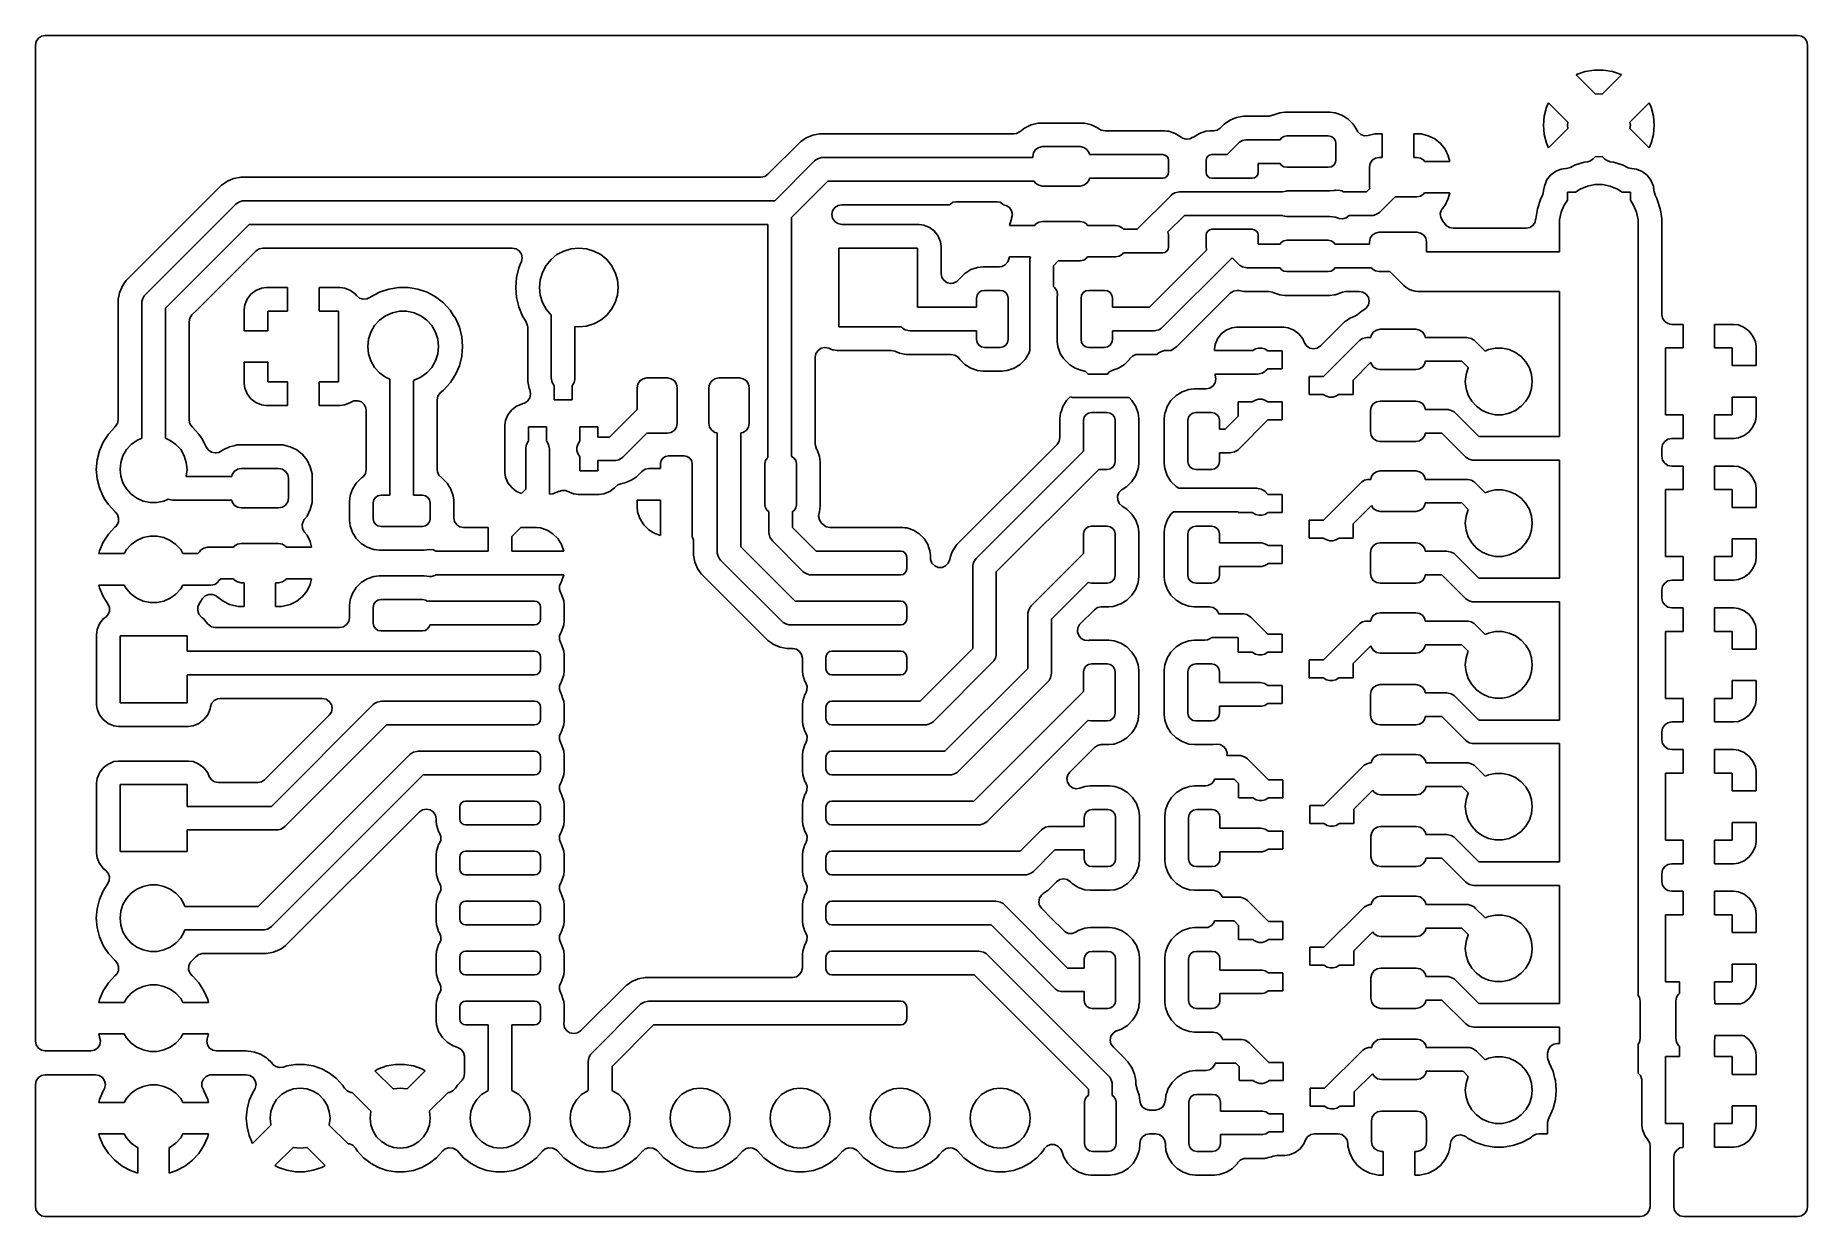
# Model space of a CAD drawing. Extents: x 3.28 to 5.05, y -4.33 to -3.15.
import ezdxf

# ---------------------------------------------------------------- set-up
doc = ezdxf.new("R2010")
doc.units = 0
doc.header["$MEASUREMENT"] = 0
doc.layers.add('BLACK', color=7, linetype='CONTINUOUS')

msp = doc.modelspace()

# ---------------------------------------------------------------- linework, layer by layer
at = {"layer": 'BLACK', "linetype": 'CONTINUOUS'}
for p, q in [((3.2763, -3.1557), (3.2785, -3.1525)), ((3.2785, -3.1525), (3.2816, -3.1504)), ((3.2816, -3.1504), (3.2854, -3.1496)), ((3.2854, -3.1496), (5.0374, -3.1496)), ((5.0374, -3.1496), (5.0412, -3.1504)), ((5.0412, -3.1504), (5.0444, -3.1525)), ((5.0444, -3.1525), (5.0465, -3.1557)), ((3.2756, -3.1594), (3.2763, -3.1557)), ((3.2756, -3.189), (3.2756, -3.1594)), ((5.0465, -3.1557), (5.0472, -3.1594)), ((5.0472, -3.1594), (5.0472, -4.3209)), ((4.8164, -3.1888), (4.816, -3.189)), ((4.825, -3.1858), (4.8164, -3.1888)), ((4.834, -3.1843), (4.825, -3.1858)), ((4.8431, -3.1843), (4.834, -3.1843)), ((4.8522, -3.1858), (4.8431, -3.1843)), ((4.8608, -3.1888), (4.8522, -3.1858)), ((4.8522, -3.1858), (4.8522, -3.1858)), ((4.8612, -3.189), (4.8608, -3.1888)), ((4.8608, -3.1888), (4.8608, -3.1888)), ((3.2756, -4.1553), (3.2756, -3.189)), ((4.816, -3.189), (4.8353, -3.2083)), ((4.8419, -3.2083), (4.8612, -3.189)), ((4.7863, -3.2215), (4.784, -3.2304)), ((4.7883, -3.217), (4.7863, -3.2215)), ((4.7863, -3.2215), (4.7863, -3.2215)), ((4.8075, -3.2362), (4.7883, -3.217)), ((4.8353, -3.2083), (4.8386, -3.208)), ((4.8386, -3.208), (4.8419, -3.2083)), ((4.8889, -3.217), (4.8697, -3.2362)), ((4.8909, -3.2215), (4.8889, -3.217)), ((4.8931, -3.2304), (4.8909, -3.2215)), ((4.2709, -3.2391), (4.2643, -3.2423)), ((4.2765, -3.2376), (4.2709, -3.2391)), ((4.2709, -3.2391), (4.2709, -3.2391)), ((4.2779, -3.2373), (4.2765, -3.2376)), ((4.2796, -3.2372), (4.2779, -3.2373)), ((4.2779, -3.2373), (4.2779, -3.2373)), ((4.2779, -3.2373), (4.2779, -3.2373)), ((4.3228, -3.2372), (4.2796, -3.2372)), ((4.2796, -3.2372), (4.2796, -3.2372)), ((4.2796, -3.2372), (4.2796, -3.2372)), ((4.3244, -3.2373), (4.3228, -3.2372)), ((4.3228, -3.2372), (4.3228, -3.2372)), ((4.3228, -3.2372), (4.3228, -3.2372)), ((4.3273, -3.238), (4.3244, -3.2373)), ((4.3244, -3.2373), (4.3244, -3.2373)), ((4.3244, -3.2373), (4.3244, -3.2373)), ((4.3315, -3.2391), (4.3273, -3.238)), ((4.338, -3.2423), (4.3315, -3.2391)), ((4.3315, -3.2391), (4.3315, -3.2391)), ((4.4641, -3.2382), (4.4601, -3.2422)), ((4.4664, -3.2367), (4.4641, -3.2382)), ((4.4641, -3.2382), (4.4641, -3.2382)), ((4.4641, -3.2382), (4.4641, -3.2382)), ((4.4699, -3.2343), (4.4664, -3.2367)), ((4.4664, -3.2367), (4.4664, -3.2367)), ((4.4664, -3.2367), (4.4664, -3.2367)), ((4.4731, -3.233), (4.4699, -3.2343)), ((4.4699, -3.2343), (4.4699, -3.2343)), ((4.4764, -3.2317), (4.4731, -3.233)), ((4.4731, -3.233), (4.4731, -3.233)), ((4.4832, -3.2303), (4.4764, -3.2317)), ((4.4764, -3.2317), (4.4764, -3.2317)), ((4.4764, -3.2317), (4.4764, -3.2317)), ((4.4902, -3.2303), (4.4832, -3.2303)), ((4.5085, -3.2303), (4.4902, -3.2303)), ((4.5091, -3.2303), (4.5085, -3.2303)), ((4.5123, -3.2294), (4.5091, -3.2303)), ((4.5127, -3.2293), (4.5123, -3.2295)), ((4.5123, -3.2295), (4.5123, -3.2294)), ((4.5128, -3.2293), (4.5127, -3.2293)), ((4.5195, -3.227), (4.5128, -3.2293)), ((4.5128, -3.2293), (4.5128, -3.2293)), ((4.5128, -3.2293), (4.5128, -3.2293)), ((4.5248, -3.2264), (4.5195, -3.227)), ((4.5195, -3.227), (4.5195, -3.227)), ((4.5195, -3.227), (4.5195, -3.227)), ((4.5697, -3.2264), (4.5248, -3.2264)), ((4.5248, -3.2264), (4.5248, -3.2264)), ((4.575, -3.227), (4.5697, -3.2264)), ((4.5697, -3.2264), (4.5697, -3.2264)), ((4.5817, -3.2293), (4.575, -3.227)), ((4.575, -3.227), (4.575, -3.227)), ((4.575, -3.227), (4.575, -3.227)), ((4.5877, -3.2331), (4.5817, -3.2293)), ((4.5817, -3.2293), (4.5817, -3.2293)), ((4.5817, -3.2293), (4.5817, -3.2293)), ((4.5927, -3.2381), (4.5877, -3.2331)), ((4.5877, -3.2331), (4.5877, -3.2331)), ((4.5877, -3.2331), (4.5877, -3.2331)), ((4.5936, -3.2395), (4.5927, -3.2381)), ((4.5927, -3.2381), (4.5927, -3.2381)), ((4.5927, -3.2381), (4.5927, -3.2381)), ((4.5965, -3.2441), (4.5936, -3.2395)), ((4.784, -3.2304), (4.7833, -3.2395)), ((4.7833, -3.2395), (4.784, -3.2486)), ((4.7833, -3.2395), (4.7833, -3.2395)), ((4.8071, -3.2395), (4.8075, -3.2362)), ((4.8075, -3.2428), (4.8071, -3.2395)), ((4.8697, -3.2362), (4.8701, -3.2395)), ((4.8701, -3.2395), (4.8697, -3.2428)), ((4.8939, -3.2395), (4.8931, -3.2304)), ((4.8931, -3.2486), (4.8939, -3.2395)), ((4.8939, -3.2395), (4.8939, -3.2395)), ((4.0404, -3.2559), (4.0079, -3.2884)), ((4.0427, -3.2544), (4.0404, -3.2559)), ((4.0462, -3.252), (4.0427, -3.2544)), ((4.0427, -3.2544), (4.0427, -3.2544)), ((4.0494, -3.2507), (4.0462, -3.252)), ((4.0462, -3.252), (4.0462, -3.252)), ((4.0527, -3.2494), (4.0494, -3.2507)), ((4.0494, -3.2507), (4.0494, -3.2507)), ((4.0595, -3.248), (4.0527, -3.2494)), ((4.0527, -3.2494), (4.0527, -3.2494)), ((4.0527, -3.2494), (4.0527, -3.2494)), ((4.0665, -3.248), (4.0595, -3.248)), ((4.2538, -3.248), (4.0665, -3.248)), ((4.2565, -3.2476), (4.2538, -3.248)), ((4.2599, -3.2458), (4.2565, -3.2476)), ((4.2643, -3.2423), (4.2599, -3.2458)), ((4.2643, -3.2423), (4.2643, -3.2423)), ((4.3388, -3.2429), (4.338, -3.2423)), ((4.338, -3.2423), (4.338, -3.2423)), ((4.338, -3.2423), (4.338, -3.2423)), ((4.3412, -3.2443), (4.3388, -3.2429)), ((4.3449, -3.2451), (4.3412, -3.2443)), ((4.3854, -3.2451), (4.3449, -3.2451)), ((4.3857, -3.2451), (4.3854, -3.2451)), ((4.4045, -3.2451), (4.3857, -3.2451)), ((4.3857, -3.2451), (4.3857, -3.2451)), ((4.4066, -3.2453), (4.4045, -3.2451)), ((4.4045, -3.2451), (4.4045, -3.2451)), ((4.4086, -3.2455), (4.4066, -3.2453)), ((4.4151, -3.2476), (4.4086, -3.2455)), ((4.4086, -3.2455), (4.4086, -3.2455)), ((4.4086, -3.2455), (4.4086, -3.2455)), ((4.421, -3.2513), (4.4151, -3.2476)), ((4.4151, -3.2476), (4.4151, -3.2476)), ((4.4151, -3.2476), (4.4151, -3.2476)), ((4.4151, -3.2476), (4.4151, -3.2476)), ((4.4211, -3.2513), (4.421, -3.2513)), ((4.421, -3.2513), (4.421, -3.2513)), ((4.4224, -3.2522), (4.4211, -3.2513)), ((4.426, -3.2534), (4.4224, -3.2522)), ((4.4298, -3.2531), (4.426, -3.2534)), ((4.4328, -3.2515), (4.4298, -3.2531)), ((4.4331, -3.2514), (4.4328, -3.2516)), ((4.4328, -3.2516), (4.4328, -3.2515)), ((4.4332, -3.2513), (4.4331, -3.2514)), ((4.4333, -3.2513), (4.4332, -3.2513)), ((4.4392, -3.2476), (4.4333, -3.2513)), ((4.4458, -3.2455), (4.4392, -3.2476)), ((4.4498, -3.2451), (4.4458, -3.2455)), ((4.4532, -3.2451), (4.4498, -3.2451)), ((4.457, -3.2443), (4.4532, -3.2451)), ((4.4601, -3.2422), (4.457, -3.2443)), ((4.4671, -3.2687), (4.4784, -3.2574)), ((4.4784, -3.2574), (4.4795, -3.2564)), ((4.4795, -3.2564), (4.4822, -3.2548)), ((4.4822, -3.2548), (4.4852, -3.254)), ((4.4852, -3.254), (4.4867, -3.2539)), ((4.4867, -3.2539), (4.5199, -3.2539)), ((4.5199, -3.2539), (4.521, -3.2523)), ((4.521, -3.2523), (4.5236, -3.2506)), ((4.5236, -3.2506), (4.5266, -3.25)), ((4.5266, -3.25), (4.5679, -3.25)), ((4.5679, -3.25), (4.5709, -3.2506)), ((4.5709, -3.2506), (4.5735, -3.2523)), ((4.5735, -3.2523), (4.5752, -3.2549)), ((4.5752, -3.2549), (4.5758, -3.2579)), ((4.5758, -3.2579), (4.5758, -3.2736)), ((4.5967, -3.2445), (4.5965, -3.2441)), ((4.5965, -3.2441), (4.5965, -3.2441)), ((4.5965, -3.2441), (4.5965, -3.2441)), ((4.5965, -3.2441), (4.5965, -3.2441)), ((4.5976, -3.2461), (4.5967, -3.2445)), ((4.6005, -3.2487), (4.5976, -3.2461)), ((4.6041, -3.25), (4.6005, -3.2487)), ((4.6079, -3.2498), (4.6041, -3.25)), ((4.6145, -3.2481), (4.6079, -3.2498)), ((4.6145, -3.2481), (4.6145, -3.2481)), ((4.6162, -3.248), (4.6145, -3.2481)), ((4.622, -3.248), (4.6162, -3.248)), ((4.6162, -3.248), (4.6162, -3.248)), ((4.622, -3.2717), (4.622, -3.248)), ((4.622, -3.248), (4.622, -3.248)), ((4.6594, -3.248), (4.6535, -3.248)), ((4.6535, -3.248), (4.6535, -3.248)), ((4.6535, -3.248), (4.6535, -3.2717)), ((4.661, -3.2481), (4.6594, -3.248)), ((4.6681, -3.2499), (4.661, -3.2481)), ((4.6746, -3.2531), (4.6681, -3.2499)), ((4.6803, -3.2577), (4.6746, -3.2531)), ((4.6746, -3.2531), (4.6746, -3.2531)), ((4.6849, -3.2634), (4.6803, -3.2577)), ((4.6803, -3.2577), (4.6803, -3.2577)), ((4.784, -3.2486), (4.7863, -3.2574)), ((4.7863, -3.2574), (4.7863, -3.2574)), ((4.7863, -3.2574), (4.7883, -3.2619)), ((4.7883, -3.2619), (4.8075, -3.2428)), ((4.8697, -3.2428), (4.8889, -3.2619)), ((4.8889, -3.2619), (4.8909, -3.2574)), ((4.8909, -3.2574), (4.8931, -3.2486)), ((4.0148, -3.315), (4.0546, -3.2751)), ((4.0546, -3.2751), (4.0558, -3.2741)), ((4.0558, -3.2741), (4.0585, -3.2726)), ((4.0585, -3.2726), (4.0615, -3.2718)), ((4.0615, -3.2718), (4.063, -3.2717)), ((4.063, -3.2717), (4.2726, -3.2717)), ((4.2726, -3.2707), (4.2734, -3.2669)), ((4.2726, -3.2717), (4.2726, -3.2707)), ((4.2734, -3.2669), (4.2755, -3.2637)), ((4.2755, -3.2637), (4.2787, -3.2616)), ((4.2787, -3.2616), (4.2825, -3.2608)), ((4.2825, -3.2608), (4.3199, -3.2608)), ((4.3199, -3.2608), (4.3236, -3.2616)), ((4.3236, -3.2616), (4.3268, -3.2637)), ((4.3268, -3.2637), (4.329, -3.2669)), ((4.329, -3.2669), (4.3293, -3.2687)), ((4.3293, -3.2687), (4.3819, -3.2687)), ((4.3819, -3.2687), (4.3819, -3.2687)), ((4.3819, -3.2687), (4.4026, -3.2687)), ((4.4026, -3.2687), (4.4048, -3.2692)), ((4.4048, -3.2692), (4.4067, -3.2704)), ((4.4067, -3.2704), (4.408, -3.2723)), ((4.408, -3.2723), (4.4085, -3.2746)), ((4.4085, -3.2746), (4.4085, -3.2864)), ((4.4459, -3.2746), (4.4463, -3.2723)), ((4.4459, -3.2864), (4.4459, -3.2746)), ((4.4463, -3.2723), (4.4476, -3.2704)), ((4.4476, -3.2704), (4.4495, -3.2692)), ((4.4495, -3.2692), (4.4518, -3.2687)), ((4.4518, -3.2687), (4.4671, -3.2687)), ((4.5199, -3.2776), (4.498, -3.2776)), ((4.498, -3.2776), (4.498, -3.2864)), ((4.521, -3.2792), (4.5199, -3.2776)), ((4.5752, -3.2766), (4.5735, -3.2792)), ((4.5758, -3.2736), (4.5752, -3.2766)), ((4.61, -3.2777), (4.6121, -3.2745)), ((4.6121, -3.2745), (4.6153, -3.2724)), ((4.6153, -3.2724), (4.6191, -3.2717)), ((4.6191, -3.2717), (4.622, -3.2717)), ((4.6535, -3.2717), (4.6565, -3.2717)), ((4.6565, -3.2717), (4.6603, -3.2724)), ((4.6603, -3.2724), (4.6635, -3.2745)), ((4.6635, -3.2745), (4.6642, -3.2756)), ((4.6642, -3.2756), (4.6895, -3.2756)), ((4.6881, -3.2699), (4.6849, -3.2634)), ((4.6849, -3.2634), (4.6849, -3.2634)), ((4.6895, -3.2756), (4.6881, -3.2699)), ((4.8238, -3.2764), (4.8144, -3.2795)), ((4.8274, -3.2759), (4.8238, -3.2764)), ((4.8238, -3.2764), (4.8238, -3.2764)), ((4.8296, -3.2752), (4.8274, -3.2759)), ((4.8328, -3.2731), (4.8296, -3.2752)), ((4.8353, -3.2706), (4.8328, -3.2731)), ((4.8386, -3.271), (4.8353, -3.2706)), ((4.8419, -3.2706), (4.8386, -3.271)), ((4.8444, -3.2731), (4.8419, -3.2706)), ((4.8462, -3.2745), (4.8444, -3.2731)), ((4.8498, -3.2759), (4.8462, -3.2745)), ((4.8533, -3.2764), (4.8498, -3.2759)), ((4.8628, -3.2795), (4.8533, -3.2764)), ((4.8533, -3.2764), (4.8533, -3.2764)), ((4.8533, -3.2764), (4.8533, -3.2764)), ((4.8533, -3.2764), (4.8533, -3.2764)), ((3.4712, -3.2938), (3.4675, -3.2954)), ((3.4739, -3.2927), (3.4712, -3.2938)), ((3.4712, -3.2938), (3.4712, -3.2938)), ((3.4808, -3.2913), (3.4739, -3.2927)), ((3.4739, -3.2927), (3.4739, -3.2927)), ((3.4877, -3.2913), (3.4808, -3.2913)), ((4.0009, -3.2913), (3.4877, -3.2913)), ((4.0047, -3.2906), (4.0009, -3.2913)), ((4.0079, -3.2884), (4.0047, -3.2906)), ((4.0679, -3.2953), (4.0315, -3.3317)), ((4.2742, -3.2953), (4.0679, -3.2953)), ((4.2755, -3.2973), (4.2742, -3.2953)), ((4.329, -3.2941), (4.3268, -3.2973)), ((4.3293, -3.2923), (4.329, -3.2941)), ((4.3622, -3.2923), (4.3293, -3.2923)), ((4.4026, -3.2923), (4.3622, -3.2923)), ((4.3622, -3.2923), (4.3622, -3.2923)), ((4.4048, -3.2919), (4.4026, -3.2923)), ((4.4067, -3.2906), (4.4048, -3.2919)), ((4.408, -3.2887), (4.4067, -3.2906)), ((4.4085, -3.2864), (4.408, -3.2887)), ((4.4463, -3.2887), (4.4459, -3.2864)), ((4.4476, -3.2906), (4.4463, -3.2887)), ((4.4495, -3.2919), (4.4476, -3.2906)), ((4.4518, -3.2923), (4.4495, -3.2919)), ((4.4921, -3.2923), (4.4518, -3.2923)), ((4.4944, -3.2919), (4.4921, -3.2923)), ((4.4963, -3.2906), (4.4944, -3.2919)), ((4.4976, -3.2887), (4.4963, -3.2906)), ((4.498, -3.2864), (4.4976, -3.2887)), ((4.5236, -3.2809), (4.521, -3.2792)), ((4.5266, -3.2815), (4.5236, -3.2809)), ((4.5679, -3.2815), (4.5266, -3.2815)), ((4.5709, -3.2809), (4.5679, -3.2815)), ((4.5735, -3.2792), (4.5709, -3.2809)), ((4.6093, -3.2815), (4.61, -3.2777)), ((4.6093, -3.3012), (4.6093, -3.2815)), ((4.7864, -3.2945), (4.7856, -3.2966)), ((4.7902, -3.2895), (4.7864, -3.2945)), ((4.7864, -3.2945), (4.7864, -3.2945)), ((4.7864, -3.2945), (4.7864, -3.2945)), ((4.7952, -3.2857), (4.7902, -3.2895)), ((4.7902, -3.2895), (4.7902, -3.2895)), ((4.7966, -3.2851), (4.7952, -3.2857)), ((4.7952, -3.2857), (4.7952, -3.2857)), ((4.7952, -3.2857), (4.7952, -3.2857)), ((4.8009, -3.2834), (4.7966, -3.2851)), ((4.8055, -3.2828), (4.8009, -3.2834)), ((4.8056, -3.2828), (4.8055, -3.2828)), ((4.8055, -3.2828), (4.8055, -3.2828)), ((4.8064, -3.2827), (4.8056, -3.2828)), ((4.8101, -3.2817), (4.8064, -3.2827)), ((4.8144, -3.2795), (4.8101, -3.2817)), ((4.8671, -3.2817), (4.8628, -3.2795)), ((4.8628, -3.2795), (4.8628, -3.2795)), ((4.8628, -3.2795), (4.8628, -3.2795)), ((4.8678, -3.282), (4.8671, -3.2817)), ((4.8713, -3.2827), (4.8678, -3.282)), ((4.8715, -3.2827), (4.8713, -3.2827)), ((4.8713, -3.2827), (4.8713, -3.2827)), ((4.8715, -3.2828), (4.8715, -3.2827)), ((4.8716, -3.2828), (4.8715, -3.2828)), ((4.8763, -3.2834), (4.8716, -3.2828)), ((4.8716, -3.2828), (4.8716, -3.2828)), ((4.882, -3.2857), (4.8763, -3.2834)), ((4.8763, -3.2834), (4.8763, -3.2834)), ((4.8869, -3.2895), (4.882, -3.2857)), ((4.882, -3.2857), (4.882, -3.2857)), ((4.882, -3.2857), (4.882, -3.2857)), ((4.8907, -3.2945), (4.8869, -3.2895)), ((4.8869, -3.2895), (4.8869, -3.2895)), ((4.8869, -3.2895), (4.8869, -3.2895)), ((4.8931, -3.3002), (4.8907, -3.2945)), ((3.4617, -3.2992), (3.3662, -3.3947)), ((3.4647, -3.2972), (3.4617, -3.2992)), ((3.4675, -3.2954), (3.4647, -3.2972)), ((4.2787, -3.2994), (4.2755, -3.2973)), ((4.2825, -3.3002), (4.2787, -3.2994)), ((4.3199, -3.3002), (4.2825, -3.3002)), ((4.3236, -3.2994), (4.3199, -3.3002)), ((4.3268, -3.2973), (4.3236, -3.2994)), ((4.377, -3.3435), (4.4109, -3.3096)), ((4.4109, -3.3096), (4.4121, -3.3085)), ((4.4121, -3.3085), (4.4148, -3.307)), ((4.4148, -3.307), (4.4177, -3.3062)), ((4.4177, -3.3062), (4.4193, -3.3061)), ((4.4193, -3.3061), (4.4725, -3.3061)), ((4.4725, -3.3061), (4.4921, -3.3061)), ((4.4921, -3.3061), (4.5222, -3.3061)), ((4.5222, -3.3061), (4.5223, -3.3061)), ((4.5223, -3.3061), (4.526, -3.3052)), ((4.526, -3.3052), (4.5265, -3.3051)), ((4.5265, -3.3051), (4.5697, -3.3051)), ((4.5697, -3.3051), (4.574, -3.3046)), ((4.5697, -3.3051), (4.5697, -3.3051)), ((4.574, -3.3046), (4.575, -3.3045)), ((4.575, -3.3045), (4.5755, -3.3044)), ((4.575, -3.3045), (4.575, -3.3045)), ((4.5755, -3.3046), (4.578, -3.3042)), ((4.5755, -3.3044), (4.5755, -3.3046)), ((4.578, -3.3042), (4.5818, -3.3051)), ((4.5818, -3.3051), (4.5832, -3.3061)), ((4.5832, -3.3061), (4.6063, -3.3061)), ((4.6063, -3.3061), (4.6096, -3.3028)), ((4.6096, -3.3028), (4.6093, -3.3012)), ((4.6348, -3.311), (4.6196, -3.3263)), ((4.6565, -3.311), (4.6348, -3.311)), ((4.6603, -3.3103), (4.6565, -3.311)), ((4.6635, -3.3081), (4.6603, -3.3103)), ((4.6642, -3.3071), (4.6635, -3.3081)), ((4.6895, -3.3071), (4.6642, -3.3071)), ((4.6849, -3.3193), (4.6881, -3.3128)), ((4.6881, -3.3128), (4.6895, -3.3071)), ((4.7824, -3.3094), (4.7802, -3.3137)), ((4.7827, -3.3087), (4.7824, -3.3094)), ((4.7834, -3.3052), (4.7827, -3.3087)), ((4.7841, -3.3002), (4.7834, -3.3048)), ((4.7834, -3.3048), (4.7834, -3.305)), ((4.7834, -3.305), (4.7834, -3.305)), ((4.7834, -3.305), (4.7834, -3.3052)), ((4.7834, -3.3052), (4.7834, -3.3052)), ((4.7856, -3.2966), (4.7841, -3.3002)), ((4.8071, -3.3145), (4.8071, -3.3064)), ((4.8071, -3.3064), (4.8152, -3.3064)), ((4.8152, -3.3064), (4.82, -3.3032)), ((4.82, -3.3032), (4.8272, -3.3002)), ((4.8272, -3.3002), (4.8347, -3.2987)), ((4.8347, -3.2987), (4.8424, -3.2987)), ((4.8424, -3.2987), (4.85, -3.3002)), ((4.85, -3.3002), (4.8571, -3.3032)), ((4.8571, -3.3032), (4.862, -3.3064)), ((4.862, -3.3064), (4.8701, -3.3064)), ((4.8701, -3.3064), (4.8701, -3.3145)), ((4.8937, -3.3048), (4.8931, -3.3002)), ((4.8937, -3.305), (4.8937, -3.3048)), ((4.8937, -3.3048), (4.8937, -3.3048)), ((4.8938, -3.3057), (4.8937, -3.305)), ((4.8948, -3.3094), (4.8938, -3.3057)), ((4.8965, -3.3128), (4.8948, -3.3094)), ((4.897, -3.3137), (4.8965, -3.3128)), ((3.3853, -3.409), (3.4759, -3.3184)), ((3.4759, -3.3184), (3.4771, -3.3174)), ((3.4771, -3.3174), (3.4797, -3.3159)), ((3.4797, -3.3159), (3.4827, -3.3151)), ((3.4827, -3.3151), (3.4843, -3.315)), ((3.4843, -3.315), (4.0148, -3.315)), ((4.0719, -3.3288), (4.0726, -3.325)), ((4.0726, -3.3325), (4.0719, -3.3288)), ((4.0726, -3.325), (4.0748, -3.3218)), ((4.0748, -3.3218), (4.078, -3.3197)), ((4.0748, -3.3218), (4.0748, -3.3218)), ((4.078, -3.3197), (4.0817, -3.3189)), ((4.0817, -3.3189), (4.1899, -3.3189)), ((4.1899, -3.3189), (4.1903, -3.3183)), ((4.1903, -3.3183), (4.1929, -3.3165)), ((4.1929, -3.3165), (4.1959, -3.3159)), ((4.1959, -3.3159), (4.2372, -3.3159)), ((4.2372, -3.3159), (4.2402, -3.3165)), ((4.2402, -3.3165), (4.2428, -3.3183)), ((4.2428, -3.3183), (4.2433, -3.3191)), ((4.2433, -3.3191), (4.2462, -3.3197)), ((4.2462, -3.3197), (4.2494, -3.3218)), ((4.2494, -3.3218), (4.2515, -3.325)), ((4.2515, -3.325), (4.2523, -3.3287)), ((4.2523, -3.3287), (4.2515, -3.3325)), ((4.4242, -3.3297), (4.4075, -3.3464)), ((4.4518, -3.3297), (4.4242, -3.3297)), ((4.4719, -3.3297), (4.4518, -3.3297)), ((4.5183, -3.3297), (4.4719, -3.3297)), ((4.5224, -3.3297), (4.5183, -3.3297)), ((4.5227, -3.3299), (4.5224, -3.3297)), ((4.5265, -3.3307), (4.5227, -3.3299)), ((4.5697, -3.3307), (4.5265, -3.3307)), ((4.575, -3.3313), (4.5697, -3.3307)), ((4.5697, -3.3307), (4.5697, -3.3307)), ((4.5891, -3.3297), (4.5861, -3.3321)), ((4.6112, -3.3297), (4.5891, -3.3297)), ((4.6128, -3.3296), (4.6112, -3.3297)), ((4.6157, -3.3288), (4.6128, -3.3296)), ((4.6184, -3.3273), (4.6157, -3.3288)), ((4.6196, -3.3263), (4.6184, -3.3273)), ((4.6801, -3.3277), (4.6813, -3.324)), ((4.6805, -3.3315), (4.6801, -3.3277)), ((4.6813, -3.324), (4.6822, -3.3226)), ((4.6822, -3.3226), (4.6849, -3.3193)), ((4.6849, -3.3193), (4.6849, -3.3193)), ((4.7771, -3.3231), (4.7756, -3.3329)), ((4.7802, -3.3137), (4.7771, -3.3231)), ((4.7802, -3.3137), (4.7802, -3.3137)), ((4.7994, -3.334), (4.8009, -3.3265)), ((4.8009, -3.3265), (4.8039, -3.3193)), ((4.8039, -3.3193), (4.8071, -3.3145)), ((4.8701, -3.3145), (4.8733, -3.3193)), ((4.8733, -3.3193), (4.8763, -3.3265)), ((4.8763, -3.3265), (4.8778, -3.334)), ((4.9, -3.3231), (4.897, -3.3137)), ((4.9005, -3.3261), (4.9, -3.3231)), ((4.9016, -3.3329), (4.9005, -3.3261)), ((3.4891, -3.3386), (3.4055, -3.4222)), ((4.0079, -3.3386), (3.4891, -3.3386)), ((4.0079, -3.5718), (4.0079, -3.3386)), ((4.0315, -3.3317), (4.0315, -3.5705)), ((4.0748, -3.3357), (4.0726, -3.3325)), ((4.0779, -3.3378), (4.0748, -3.3357)), ((4.0817, -3.3386), (4.0779, -3.3378)), ((4.159, -3.3386), (4.0817, -3.3386)), ((4.1637, -3.3392), (4.159, -3.3386)), ((4.1694, -3.3416), (4.1637, -3.3392)), ((4.1637, -3.3392), (4.1637, -3.3392)), ((4.1743, -3.3453), (4.1694, -3.3416)), ((4.1694, -3.3416), (4.1694, -3.3416)), ((4.1694, -3.3416), (4.1694, -3.3416)), ((4.1781, -3.3503), (4.1743, -3.3453)), ((4.1743, -3.3453), (4.1743, -3.3453)), ((4.1743, -3.3453), (4.1743, -3.3453)), ((4.2509, -3.3339), (4.2495, -3.3396)), ((4.2495, -3.3396), (4.2748, -3.3396)), ((4.2513, -3.3331), (4.2509, -3.3339)), ((4.2515, -3.3325), (4.2513, -3.3331)), ((4.2748, -3.3396), (4.2755, -3.3385)), ((4.2755, -3.3385), (4.2787, -3.3364)), ((4.2787, -3.3364), (4.2825, -3.3356)), ((4.2825, -3.3356), (4.3199, -3.3356)), ((4.3199, -3.3356), (4.3236, -3.3364)), ((4.3236, -3.3364), (4.3268, -3.3385)), ((4.3268, -3.3385), (4.3275, -3.3396)), ((4.3275, -3.3396), (4.3554, -3.3396)), ((4.3554, -3.3396), (4.3591, -3.3403)), ((4.3591, -3.3403), (4.3623, -3.3424)), ((4.3623, -3.3424), (4.3634, -3.3435)), ((4.3634, -3.3435), (4.377, -3.3435)), ((4.4075, -3.3464), (4.408, -3.3471)), ((4.408, -3.3471), (4.4085, -3.3494)), ((4.4459, -3.3494), (4.4463, -3.3471)), ((4.4463, -3.3471), (4.4476, -3.3452)), ((4.4476, -3.3452), (4.4495, -3.344)), ((4.4495, -3.344), (4.4518, -3.3435)), ((4.4518, -3.3435), (4.4921, -3.3435)), ((4.4921, -3.3435), (4.4944, -3.344)), ((4.4944, -3.344), (4.4963, -3.3452)), ((4.4963, -3.3452), (4.4976, -3.3471)), ((4.4976, -3.3471), (4.498, -3.3494)), ((4.5785, -3.3325), (4.575, -3.3313)), ((4.575, -3.3313), (4.575, -3.3313)), ((4.575, -3.3313), (4.575, -3.3313)), ((4.575, -3.3313), (4.575, -3.3313)), ((4.575, -3.3313), (4.575, -3.3313)), ((4.5786, -3.3326), (4.5785, -3.3325)), ((4.5824, -3.3331), (4.5786, -3.3326)), ((4.5861, -3.3321), (4.5824, -3.3331)), ((4.6121, -3.3493), (4.6153, -3.3472)), ((4.6153, -3.3472), (4.6191, -3.3465)), ((4.6191, -3.3465), (4.6565, -3.3465)), ((4.6565, -3.3465), (4.6603, -3.3472)), ((4.6603, -3.3472), (4.6635, -3.3493)), ((4.6822, -3.3349), (4.6805, -3.3315)), ((4.6852, -3.3386), (4.6822, -3.3349)), ((4.6861, -3.3396), (4.6852, -3.3386)), ((4.6852, -3.3386), (4.6852, -3.3386)), ((4.6893, -3.3418), (4.6861, -3.3396)), ((4.693, -3.3425), (4.6893, -3.3418)), ((4.7658, -3.3425), (4.693, -3.3425)), ((4.7695, -3.3418), (4.7658, -3.3425)), ((4.7727, -3.3396), (4.7695, -3.3418)), ((4.7748, -3.3364), (4.7727, -3.3396)), ((4.7754, -3.3333), (4.7748, -3.3364)), ((4.7755, -3.3333), (4.7754, -3.3333)), ((4.7756, -3.3329), (4.7755, -3.3333)), ((4.7992, -3.3379), (4.7994, -3.334)), ((4.7992, -3.3661), (4.7992, -3.3379)), ((4.8778, -3.334), (4.878, -3.3379)), ((4.878, -3.3379), (4.878, -3.4956)), ((4.9016, -3.4287), (4.9016, -3.3329)), ((4.9016, -3.3329), (4.9016, -3.3329)), ((3.4375, -3.4236), (3.4961, -3.3651)), ((3.4961, -3.3651), (3.4992, -3.363)), ((3.4992, -3.363), (3.503, -3.3622)), ((3.503, -3.3622), (3.6446, -3.3622)), ((3.6446, -3.3622), (3.6447, -3.3622)), ((3.6447, -3.3622), (3.686, -3.3622)), ((3.686, -3.3622), (3.6861, -3.3622)), ((3.6861, -3.3622), (3.7523, -3.3622)), ((3.7523, -3.3622), (3.7561, -3.363)), ((3.7561, -3.363), (3.7593, -3.3651)), ((3.7593, -3.3651), (3.7614, -3.3683)), ((3.797, -3.3688), (3.8038, -3.3652)), ((3.8038, -3.3652), (3.8112, -3.363)), ((3.8112, -3.363), (3.8189, -3.3622)), ((3.8189, -3.3622), (3.8266, -3.363)), ((3.8266, -3.363), (3.834, -3.3652)), ((3.834, -3.3652), (3.8408, -3.3688)), ((4.0787, -3.4409), (4.0787, -3.3622)), ((4.0787, -3.3622), (4.1575, -3.3622)), ((4.1575, -3.3622), (4.1575, -3.4213)), ((4.1805, -3.356), (4.1781, -3.3503)), ((4.1811, -3.3607), (4.1805, -3.356)), ((4.1811, -3.3878), (4.1811, -3.3607)), ((4.1811, -3.3607), (4.1811, -3.3607)), ((4.3893, -3.4213), (4.4466, -3.3639)), ((4.4067, -3.3654), (4.4048, -3.3667)), ((4.408, -3.3635), (4.4067, -3.3654)), ((4.4085, -3.3612), (4.408, -3.3635)), ((4.4085, -3.3494), (4.4085, -3.3612)), ((4.4459, -3.3612), (4.4459, -3.3494)), ((4.4463, -3.3635), (4.4459, -3.3612)), ((4.4466, -3.3639), (4.4463, -3.3635)), ((4.498, -3.3494), (4.498, -3.3583)), ((4.498, -3.3583), (4.5199, -3.3583)), ((4.5199, -3.3583), (4.521, -3.3566)), ((4.521, -3.3566), (4.5236, -3.3549)), ((4.5236, -3.3549), (4.5266, -3.3543)), ((4.5266, -3.3543), (4.5679, -3.3543)), ((4.5679, -3.3543), (4.5709, -3.3549)), ((4.5709, -3.3549), (4.5735, -3.3566)), ((4.5735, -3.3566), (4.5746, -3.3583)), ((4.5746, -3.3583), (4.6093, -3.3583)), ((4.6093, -3.3563), (4.61, -3.3525)), ((4.6093, -3.3583), (4.6093, -3.3563)), ((4.61, -3.3525), (4.6121, -3.3493)), ((4.6635, -3.3493), (4.6656, -3.3525)), ((4.6656, -3.3525), (4.6663, -3.3563)), ((4.6663, -3.3563), (4.6663, -3.3661)), ((4.6663, -3.3661), (4.7992, -3.3661)), ((3.7588, -3.382), (3.7565, -3.3917)), ((3.7601, -3.3788), (3.7588, -3.382)), ((3.7588, -3.382), (3.7588, -3.382)), ((3.7614, -3.3758), (3.7601, -3.3788)), ((3.7614, -3.3683), (3.7621, -3.372)), ((3.7621, -3.372), (3.7614, -3.3758)), ((3.7825, -3.3865), (3.7862, -3.3797)), ((3.7862, -3.3797), (3.7911, -3.3737)), ((3.7911, -3.3737), (3.797, -3.3688)), ((3.8408, -3.3688), (3.8467, -3.3737)), ((3.8467, -3.3737), (3.8516, -3.3797)), ((3.8516, -3.3797), (3.8553, -3.3865)), ((4.2106, -3.3838), (4.2046, -3.3876)), ((4.2174, -3.3815), (4.2106, -3.3838)), ((4.2106, -3.3838), (4.2106, -3.3838)), ((4.2106, -3.3838), (4.2106, -3.3838)), ((4.2106, -3.3838), (4.2106, -3.3838)), ((4.2226, -3.3809), (4.2174, -3.3815)), ((4.2174, -3.3815), (4.2174, -3.3815)), ((4.2174, -3.3815), (4.2174, -3.3815)), ((4.2394, -3.3809), (4.2226, -3.3809)), ((4.2417, -3.3806), (4.2394, -3.3809)), ((4.2452, -3.379), (4.2417, -3.3806)), ((4.2478, -3.3761), (4.2452, -3.379)), ((4.2491, -3.3725), (4.2478, -3.3761)), ((4.2495, -3.3711), (4.249, -3.3716)), ((4.249, -3.3716), (4.2491, -3.3725)), ((4.2704, -3.3711), (4.2495, -3.3711)), ((4.2697, -3.375), (4.2698, -3.3735)), ((4.2697, -3.4648), (4.2697, -3.375)), ((4.2698, -3.3735), (4.2704, -3.3711)), ((4.2982, -3.375), (4.2933, -3.3799)), ((4.2933, -3.3799), (4.2933, -3.4007)), ((4.3199, -3.375), (4.2982, -3.375)), ((4.3236, -3.3743), (4.3199, -3.375)), ((4.3268, -3.3721), (4.3236, -3.3743)), ((4.3275, -3.3711), (4.3268, -3.3721)), ((4.3554, -3.3711), (4.3275, -3.3711)), ((4.3591, -3.3703), (4.3554, -3.3711)), ((4.3623, -3.3682), (4.3591, -3.3703)), ((4.3634, -3.3671), (4.3623, -3.3682)), ((4.3819, -3.3671), (4.3634, -3.3671)), ((4.4026, -3.3671), (4.3819, -3.3671)), ((4.3819, -3.3671), (4.3819, -3.3671)), ((4.4719, -3.372), (4.4025, -3.4414)), ((4.4048, -3.3667), (4.4026, -3.3671)), ((4.4784, -3.3784), (4.4719, -3.372)), ((4.4795, -3.3794), (4.4784, -3.3784)), ((4.4822, -3.381), (4.4795, -3.3794)), ((4.4852, -3.3818), (4.4822, -3.381)), ((4.4867, -3.3819), (4.4852, -3.3818)), ((4.5199, -3.3819), (4.4867, -3.3819)), ((4.521, -3.3835), (4.5199, -3.3819)), ((4.5236, -3.3852), (4.521, -3.3835)), ((4.5735, -3.3835), (4.5709, -3.3852)), ((4.5746, -3.3819), (4.5735, -3.3835)), ((4.6114, -3.3819), (4.5746, -3.3819)), ((4.6121, -3.3829), (4.6114, -3.3819)), ((4.6153, -3.3851), (4.6121, -3.3829)), ((3.3623, -3.4005), (3.3618, -3.4017)), ((3.3646, -3.397), (3.3623, -3.4005)), ((3.3662, -3.3947), (3.3646, -3.397)), ((3.3646, -3.397), (3.3646, -3.397)), ((3.5063, -3.4016), (3.5017, -3.4022)), ((3.5276, -3.4016), (3.5063, -3.4016)), ((3.5276, -3.4016), (3.5276, -3.4016)), ((3.5803, -3.4016), (3.5591, -3.4016)), ((3.5591, -3.4016), (3.5591, -3.4016)), ((3.5849, -3.4022), (3.5803, -3.4016)), ((3.6384, -3.4016), (3.6288, -3.4032)), ((3.6482, -3.4016), (3.6384, -3.4016)), ((3.6579, -3.4032), (3.6482, -3.4016)), ((3.7565, -3.3917), (3.7557, -3.4016)), ((3.7557, -3.4016), (3.7557, -3.4016)), ((3.7557, -3.4016), (3.7565, -3.4115)), ((3.7795, -3.4016), (3.7803, -3.3939)), ((3.7803, -3.4093), (3.7795, -3.4016)), ((3.7803, -3.3939), (3.7825, -3.3865)), ((3.8553, -3.3865), (3.8575, -3.3939)), ((3.8575, -3.3939), (3.8583, -3.4016)), ((3.8583, -3.4016), (3.8575, -3.4093)), ((4.1819, -3.3916), (4.1811, -3.3878)), ((4.184, -3.3947), (4.1819, -3.3916)), ((4.1872, -3.3969), (4.184, -3.3947)), ((4.1909, -3.3976), (4.1872, -3.3969)), ((4.1911, -3.3976), (4.1909, -3.3976)), ((4.1932, -3.3974), (4.1911, -3.3976)), ((4.1967, -3.3958), (4.1932, -3.3974)), ((4.1994, -3.393), (4.1967, -3.3958)), ((4.1996, -3.3926), (4.1994, -3.393)), ((4.2046, -3.3876), (4.1996, -3.3926)), ((4.2933, -3.4007), (4.2945, -3.4015)), ((4.2945, -3.4015), (4.2967, -3.4047)), ((4.5266, -3.3858), (4.5236, -3.3852)), ((4.5679, -3.3858), (4.5266, -3.3858)), ((4.5709, -3.3852), (4.5679, -3.3858)), ((4.6191, -3.3858), (4.6153, -3.3851)), ((4.6296, -3.3858), (4.6191, -3.3858)), ((4.6436, -3.3997), (4.6296, -3.3858)), ((4.6455, -3.4014), (4.6436, -3.3997)), ((4.6485, -3.4032), (4.6455, -3.4014)), ((4.6455, -3.4014), (4.6455, -3.4014)), ((3.3583, -3.4134), (3.3582, -3.4138)), ((3.3582, -3.4138), (3.3582, -3.5339)), ((3.3592, -3.4089), (3.3583, -3.4134)), ((3.3596, -3.407), (3.3592, -3.4089)), ((3.3618, -3.4017), (3.3596, -3.407)), ((3.3618, -3.4017), (3.3618, -3.4017)), ((3.3819, -3.4173), (3.382, -3.4158)), ((3.3819, -3.5523), (3.3819, -3.4173)), ((3.382, -3.4158), (3.3828, -3.4128)), ((3.3828, -3.4128), (3.3843, -3.4101)), ((3.3843, -3.4101), (3.3853, -3.409)), ((3.4849, -3.419), (3.4843, -3.4236)), ((3.4872, -3.4133), (3.4849, -3.419)), ((3.491, -3.4083), (3.4872, -3.4133)), ((3.4872, -3.4133), (3.4872, -3.4133)), ((3.496, -3.4046), (3.491, -3.4083)), ((3.491, -3.4083), (3.491, -3.4083)), ((3.5017, -3.4022), (3.496, -3.4046)), ((3.496, -3.4046), (3.496, -3.4046)), ((3.5276, -3.4252), (3.5276, -3.4016)), ((3.5591, -3.4016), (3.5591, -3.4252)), ((3.5907, -3.4046), (3.5849, -3.4022)), ((3.5849, -3.4022), (3.5849, -3.4022)), ((3.5956, -3.4083), (3.5907, -3.4046)), ((3.5907, -3.4046), (3.5907, -3.4046)), ((3.5966, -3.4096), (3.5956, -3.4083)), ((3.5956, -3.4083), (3.5956, -3.4083)), ((3.5966, -3.4097), (3.5966, -3.4096)), ((3.5995, -3.4122), (3.5966, -3.4097)), ((3.6031, -3.4134), (3.5995, -3.4122)), ((3.607, -3.4131), (3.6031, -3.4134)), ((3.6104, -3.4114), (3.607, -3.4131)), ((3.6109, -3.411), (3.6104, -3.4114)), ((3.6195, -3.4063), (3.6109, -3.411)), ((3.6288, -3.4032), (3.6195, -3.4063)), ((3.6288, -3.4032), (3.6288, -3.4032)), ((3.6671, -3.4063), (3.6579, -3.4032)), ((3.6579, -3.4032), (3.6579, -3.4032)), ((3.671, -3.4084), (3.6671, -3.4063)), ((3.6757, -3.411), (3.671, -3.4084)), ((3.6835, -3.417), (3.6757, -3.411)), ((3.6757, -3.411), (3.6757, -3.411)), ((3.6757, -3.411), (3.6757, -3.411)), ((3.6901, -3.4242), (3.6835, -3.417)), ((3.6835, -3.417), (3.6835, -3.417)), ((3.6835, -3.417), (3.6835, -3.417)), ((3.6835, -3.417), (3.6835, -3.417)), ((3.7565, -3.4115), (3.7588, -3.4211)), ((3.7825, -3.4166), (3.7803, -3.4093)), ((3.7862, -3.4234), (3.7825, -3.4166)), ((3.8553, -3.4166), (3.8516, -3.4234)), ((3.8575, -3.4093), (3.8553, -3.4166)), ((4.2165, -3.4124), (4.2171, -3.4094)), ((4.2165, -3.4213), (4.2165, -3.4124)), ((4.2171, -3.4094), (4.2188, -3.4068)), ((4.2188, -3.4068), (4.2214, -3.4051)), ((4.2214, -3.4051), (4.2244, -3.4045)), ((4.2244, -3.4045), (4.2402, -3.4045)), ((4.2402, -3.4045), (4.2432, -3.4051)), ((4.2432, -3.4051), (4.2457, -3.4068)), ((4.2457, -3.4068), (4.2474, -3.4094)), ((4.2474, -3.4094), (4.248, -3.4124)), ((4.248, -3.4124), (4.248, -3.4537)), ((4.2967, -3.4047), (4.2974, -3.4084)), ((4.2973, -3.4095), (4.2972, -3.4106)), ((4.2972, -3.4106), (4.2972, -3.4555)), ((4.2974, -3.4084), (4.2973, -3.4095)), ((4.3209, -3.4124), (4.3215, -3.4094)), ((4.3209, -3.4537), (4.3209, -3.4124)), ((4.3215, -3.4094), (4.3232, -3.4068)), ((4.3232, -3.4068), (4.3257, -3.4051)), ((4.3257, -3.4051), (4.3287, -3.4045)), ((4.3287, -3.4045), (4.3445, -3.4045)), ((4.3445, -3.4045), (4.3475, -3.4051)), ((4.3475, -3.4051), (4.3501, -3.4068)), ((4.3501, -3.4068), (4.3518, -3.4094)), ((4.3518, -3.4094), (4.3524, -3.4124)), ((4.3524, -3.4124), (4.3524, -3.4213)), ((4.4168, -3.4606), (4.47, -3.4074)), ((4.47, -3.4074), (4.4732, -3.4052)), ((4.4732, -3.4052), (4.477, -3.4045)), ((4.477, -3.4045), (4.4789, -3.4047)), ((4.4789, -3.4047), (4.4832, -3.4055)), ((4.4832, -3.4055), (4.4832, -3.4055)), ((4.4832, -3.4055), (4.5085, -3.4055)), ((4.5085, -3.4055), (4.5123, -3.4063)), ((4.5123, -3.4063), (4.5128, -3.4065)), ((4.5128, -3.4065), (4.5128, -3.4065)), ((4.5128, -3.4065), (4.5128, -3.4065)), ((4.5128, -3.4065), (4.5195, -3.4089)), ((4.5195, -3.4089), (4.5195, -3.4089)), ((4.5195, -3.4089), (4.5248, -3.4095)), ((4.5248, -3.4095), (4.5248, -3.4095)), ((4.5248, -3.4095), (4.5697, -3.4095)), ((4.5697, -3.4095), (4.574, -3.409)), ((4.5697, -3.4095), (4.5697, -3.4095)), ((4.574, -3.409), (4.575, -3.4089)), ((4.575, -3.4089), (4.5817, -3.4065)), ((4.5817, -3.4065), (4.5817, -3.4065)), ((4.5817, -3.4065), (4.5817, -3.4065)), ((4.5817, -3.4065), (4.5818, -3.4065)), ((4.5818, -3.4065), (4.5822, -3.4063)), ((4.5822, -3.4064), (4.5854, -3.4055)), ((4.5822, -3.4063), (4.5822, -3.4064)), ((4.5854, -3.4055), (4.586, -3.4055)), ((4.586, -3.4055), (4.5991, -3.4055)), ((4.5991, -3.4055), (4.6028, -3.4063)), ((4.6028, -3.4063), (4.606, -3.4084)), ((4.606, -3.4084), (4.6082, -3.4116)), ((4.6082, -3.4191), (4.606, -3.4223)), ((4.6082, -3.4116), (4.6089, -3.4153)), ((4.6089, -3.4153), (4.6082, -3.4191)), ((4.6499, -3.404), (4.6485, -3.4032)), ((4.6549, -3.4053), (4.6499, -3.404)), ((4.6575, -3.4055), (4.6549, -3.4053)), ((4.6549, -3.4053), (4.6549, -3.4053)), ((4.7992, -3.4055), (4.6575, -3.4055)), ((4.7992, -3.4956), (4.7992, -3.4055)), ((3.4055, -3.4222), (3.4055, -3.5523)), ((3.4292, -3.4361), (3.4299, -3.4323)), ((3.4292, -3.4583), (3.4292, -3.4361)), ((3.4299, -3.4323), (3.432, -3.4291)), ((3.432, -3.4291), (3.4375, -3.4236)), ((3.4843, -3.4236), (3.4843, -3.4449)), ((3.5079, -3.4449), (3.5079, -3.4252)), ((3.5079, -3.4252), (3.5276, -3.4252)), ((3.5591, -3.4252), (3.5787, -3.4252)), ((3.5787, -3.4252), (3.5787, -3.4961)), ((3.6146, -3.4398), (3.6196, -3.4343)), ((3.6196, -3.4343), (3.6256, -3.4299)), ((3.6256, -3.4299), (3.6324, -3.4269)), ((3.6324, -3.4269), (3.6396, -3.4254)), ((3.6396, -3.4254), (3.647, -3.4254)), ((3.647, -3.4254), (3.6543, -3.4269)), ((3.6543, -3.4269), (3.661, -3.4299)), ((3.661, -3.4299), (3.667, -3.4343)), ((3.667, -3.4343), (3.672, -3.4398)), ((3.6933, -3.4292), (3.6901, -3.4242)), ((3.6901, -3.4242), (3.6901, -3.4242)), ((3.6954, -3.4324), (3.6933, -3.4292)), ((3.6994, -3.4414), (3.6954, -3.4324)), ((3.7588, -3.4211), (3.7588, -3.4211)), ((3.7588, -3.4211), (3.7626, -3.4303)), ((3.7626, -3.4303), (3.7639, -3.4324)), ((3.7639, -3.4324), (3.7661, -3.4361)), ((3.7661, -3.4361), (3.7663, -3.4363)), ((3.7663, -3.4363), (3.7676, -3.4399)), ((3.7911, -3.4294), (3.7862, -3.4234)), ((3.7913, -3.4296), (3.7911, -3.4294)), ((3.7913, -3.492), (3.7913, -3.4296)), ((3.8408, -3.4343), (3.834, -3.4379)), ((3.8467, -3.4294), (3.8408, -3.4343)), ((3.8516, -3.4234), (3.8467, -3.4294)), ((4.1575, -3.4213), (4.2165, -3.4213)), ((4.3524, -3.4213), (4.3893, -3.4213)), ((4.5843, -3.436), (4.5602, -3.4601)), ((4.5901, -3.4322), (4.5843, -3.436)), ((4.5843, -3.436), (4.5843, -3.436)), ((4.5945, -3.4303), (4.5901, -3.4322)), ((4.5969, -3.4289), (4.5945, -3.4303)), ((4.6019, -3.4249), (4.5969, -3.4289)), ((4.6035, -3.4241), (4.6019, -3.4249)), ((4.6019, -3.4249), (4.6019, -3.4249)), ((4.606, -3.4223), (4.6035, -3.4241)), ((4.9023, -3.4324), (4.9016, -3.4287)), ((4.9045, -3.4356), (4.9023, -3.4324)), ((4.9076, -3.4377), (4.9045, -3.4356)), ((3.4843, -3.4449), (3.4843, -3.4449)), ((3.4843, -3.4449), (3.5079, -3.4449)), ((3.6079, -3.4606), (3.6086, -3.4533)), ((3.6086, -3.4533), (3.6109, -3.4462)), ((3.6109, -3.4462), (3.6146, -3.4398)), ((3.672, -3.4398), (3.6757, -3.4462)), ((3.6757, -3.4462), (3.678, -3.4533)), ((3.678, -3.4533), (3.6787, -3.4606)), ((3.7018, -3.4509), (3.6994, -3.4414)), ((3.7026, -3.4606), (3.7018, -3.4509)), ((3.7676, -3.4399), (3.7677, -3.4414)), ((3.7677, -3.4414), (3.7677, -3.4955)), ((3.8189, -3.4409), (3.815, -3.4406)), ((3.815, -3.4406), (3.815, -3.492)), ((3.8266, -3.4402), (3.8189, -3.4409)), ((3.834, -3.4379), (3.8266, -3.4402)), ((4.1408, -3.4409), (4.0787, -3.4409)), ((4.1413, -3.4414), (4.1408, -3.4409)), ((4.1424, -3.4424), (4.1413, -3.4414)), ((4.1451, -3.444), (4.1424, -3.4424)), ((4.1481, -3.4448), (4.1451, -3.444)), ((4.1496, -3.4449), (4.1481, -3.4448)), ((4.2165, -3.4449), (4.1496, -3.4449)), ((4.2165, -3.4537), (4.2165, -3.4449)), ((4.2171, -3.4568), (4.2165, -3.4537)), ((4.248, -3.4537), (4.2474, -3.4568)), ((4.3215, -3.4568), (4.3209, -3.4537)), ((4.3524, -3.4537), (4.3518, -3.4568)), ((4.3942, -3.4449), (4.3524, -3.4449)), ((4.3524, -3.4449), (4.3524, -3.4537)), ((4.3957, -3.4448), (4.3942, -3.4449)), ((4.3987, -3.444), (4.3957, -3.4448)), ((4.4014, -3.4424), (4.3987, -3.444)), ((4.4025, -3.4414), (4.4014, -3.4424)), ((4.4573, -3.453), (4.4549, -3.4588)), ((4.4611, -3.4481), (4.4573, -3.453)), ((4.4573, -3.453), (4.4573, -3.453)), ((4.466, -3.4443), (4.4611, -3.4481)), ((4.4611, -3.4481), (4.4611, -3.4481)), ((4.4718, -3.4419), (4.466, -3.4443)), ((4.466, -3.4443), (4.466, -3.4443)), ((4.4764, -3.4413), (4.4718, -3.4419)), ((4.5235, -3.4413), (4.4764, -3.4413)), ((4.5281, -3.4419), (4.5235, -3.4413)), ((4.5338, -3.4443), (4.5281, -3.4419)), ((4.5281, -3.4419), (4.5281, -3.4419)), ((4.5388, -3.4481), (4.5338, -3.4443)), ((4.5338, -3.4443), (4.5338, -3.4443)), ((4.5426, -3.453), (4.5388, -3.4481)), ((4.5388, -3.4481), (4.5388, -3.4481)), ((4.5442, -3.4569), (4.5426, -3.453)), ((4.5426, -3.453), (4.5426, -3.453)), ((4.5985, -3.4552), (4.5997, -3.4542)), ((4.5997, -3.4542), (4.6023, -3.4527)), ((4.6023, -3.4527), (4.6053, -3.4519)), ((4.6053, -3.4519), (4.6069, -3.4518)), ((4.6069, -3.4518), (4.6105, -3.4518)), ((4.6105, -3.4518), (4.611, -3.4495)), ((4.611, -3.4495), (4.6131, -3.4463)), ((4.6131, -3.4463), (4.6163, -3.4442)), ((4.6163, -3.4442), (4.6201, -3.4434)), ((4.6201, -3.4434), (4.6555, -3.4434)), ((4.6555, -3.4434), (4.6593, -3.4442)), ((4.6593, -3.4442), (4.6625, -3.4463)), ((4.6625, -3.4463), (4.6646, -3.4495)), ((4.6646, -3.4495), (4.6651, -3.4518)), ((4.6651, -3.4518), (4.7066, -3.4518)), ((4.7066, -3.4518), (4.7081, -3.4519)), ((4.7081, -3.4519), (4.7111, -3.4527)), ((4.7111, -3.4527), (4.7138, -3.4542)), ((4.7138, -3.4542), (4.7149, -3.4552)), ((4.9114, -3.4385), (4.9076, -3.4377)), ((4.9228, -3.4385), (4.9114, -3.4385)), ((4.9228, -3.4621), (4.9228, -3.4385)), ((4.9228, -3.4385), (4.9228, -3.4385)), ((4.9736, -3.4385), (4.9543, -3.4385)), ((4.9543, -3.4385), (4.9543, -3.4385)), ((4.9543, -3.4385), (4.9543, -3.4621)), ((4.9782, -3.4391), (4.9736, -3.4385)), ((4.984, -3.4415), (4.9782, -3.4391)), ((4.9782, -3.4391), (4.9782, -3.4391)), ((4.9889, -3.4453), (4.984, -3.4415)), ((4.984, -3.4415), (4.984, -3.4415)), ((4.9927, -3.4502), (4.9889, -3.4453)), ((4.9889, -3.4453), (4.9889, -3.4453)), ((4.9951, -3.4559), (4.9927, -3.4502)), ((4.9927, -3.4502), (4.9927, -3.4502)), ((3.4292, -3.4764), (3.4292, -3.4583)), ((3.6086, -3.468), (3.6079, -3.4606)), ((3.6109, -3.475), (3.6086, -3.468)), ((3.678, -3.468), (3.6757, -3.475)), ((3.6787, -3.4606), (3.678, -3.468)), ((3.6994, -3.4799), (3.7018, -3.4704)), ((3.7018, -3.4704), (3.7026, -3.4606)), ((4.0551, -3.4714), (4.0559, -3.4677)), ((4.0551, -3.558), (4.0551, -3.4714)), ((4.0559, -3.4677), (4.058, -3.4645)), ((4.058, -3.4645), (4.0612, -3.4624)), ((4.0612, -3.4624), (4.0649, -3.4616)), ((4.0649, -3.4616), (4.0687, -3.4624)), ((4.0687, -3.4624), (4.0707, -3.4632)), ((4.0707, -3.4632), (4.0726, -3.464)), ((4.0726, -3.464), (4.0733, -3.4641)), ((4.0733, -3.4641), (4.0772, -3.4646)), ((4.0772, -3.4646), (4.1311, -3.4646)), ((4.1311, -3.4646), (4.1349, -3.4653)), ((4.1349, -3.4653), (4.1393, -3.4672)), ((4.1393, -3.4672), (4.1393, -3.4672)), ((4.1393, -3.4672), (4.1393, -3.4672)), ((4.1393, -3.4672), (4.1461, -3.4685)), ((4.1461, -3.4685), (4.1461, -3.4685)), ((4.1461, -3.4685), (4.1911, -3.4685)), ((4.1911, -3.4685), (4.1948, -3.4693)), ((4.1948, -3.4693), (4.198, -3.4714)), ((4.198, -3.4714), (4.1994, -3.4731)), ((4.2188, -3.4593), (4.2171, -3.4568)), ((4.2214, -3.461), (4.2188, -3.4593)), ((4.2244, -3.4616), (4.2214, -3.461)), ((4.2402, -3.4616), (4.2244, -3.4616)), ((4.2432, -3.461), (4.2402, -3.4616)), ((4.2457, -3.4593), (4.2432, -3.461)), ((4.2474, -3.4568), (4.2457, -3.4593)), ((4.265, -3.4735), (4.2669, -3.4704)), ((4.2669, -3.4704), (4.2687, -3.4675)), ((4.2687, -3.4675), (4.2697, -3.4648)), ((4.2687, -3.4675), (4.2687, -3.4675)), ((4.2687, -3.4675), (4.2687, -3.4675)), ((4.2972, -3.4555), (4.2978, -3.4608)), ((4.2978, -3.4608), (4.2978, -3.4608)), ((4.2978, -3.4608), (4.2978, -3.4608)), ((4.2978, -3.4608), (4.3002, -3.4675)), ((4.3002, -3.4675), (4.3002, -3.4675)), ((4.3002, -3.4675), (4.3002, -3.4675)), ((4.3002, -3.4675), (4.3035, -3.4728)), ((4.3232, -3.4593), (4.3215, -3.4568)), ((4.3257, -3.461), (4.3232, -3.4593)), ((4.3287, -3.4616), (4.3257, -3.461)), ((4.3445, -3.4616), (4.3287, -3.4616)), ((4.3475, -3.461), (4.3445, -3.4616)), ((4.3501, -3.4593), (4.3475, -3.461)), ((4.3518, -3.4568), (4.3501, -3.4593)), ((4.3695, -3.4731), (4.3722, -3.4703)), ((4.3722, -3.4703), (4.3757, -3.4688)), ((4.3757, -3.4688), (4.3778, -3.4685)), ((4.3778, -3.4685), (4.397, -3.4685)), ((4.397, -3.4685), (4.3975, -3.468)), ((4.3975, -3.468), (4.3986, -3.467)), ((4.3986, -3.467), (4.4013, -3.4655)), ((4.4013, -3.4655), (4.4043, -3.4647)), ((4.4043, -3.4647), (4.4058, -3.4646)), ((4.4058, -3.4646), (4.4108, -3.4646)), ((4.4108, -3.4646), (4.411, -3.4645)), ((4.411, -3.4645), (4.4142, -3.4624)), ((4.411, -3.4645), (4.411, -3.4645)), ((4.411, -3.4645), (4.411, -3.4645)), ((4.4142, -3.4624), (4.4152, -3.4617)), ((4.4152, -3.4617), (4.4153, -3.4616)), ((4.4152, -3.4617), (4.4152, -3.4617)), ((4.4153, -3.4616), (4.4168, -3.4606)), ((4.4549, -3.4588), (4.4543, -3.4634)), ((4.4543, -3.4634), (4.4543, -3.4646)), ((4.4543, -3.4646), (4.4927, -3.4646)), ((4.4927, -3.4645), (4.4954, -3.463)), ((4.4927, -3.4646), (4.4927, -3.4645)), ((4.4954, -3.463), (4.4984, -3.4622)), ((4.4984, -3.4622), (4.5015, -3.4622)), ((4.5015, -3.4622), (4.5045, -3.463)), ((4.5045, -3.463), (4.5071, -3.4645)), ((4.5071, -3.4645), (4.5075, -3.4649)), ((4.5075, -3.4649), (4.5219, -3.4649)), ((4.5219, -3.4649), (4.5219, -3.4829)), ((4.5463, -3.4601), (4.5442, -3.4569)), ((4.5442, -3.4569), (4.5442, -3.4569)), ((4.5495, -3.4622), (4.5463, -3.4601)), ((4.5533, -3.463), (4.5495, -3.4622)), ((4.557, -3.4622), (4.5533, -3.463)), ((4.5602, -3.4601), (4.557, -3.4622)), ((4.5632, -3.4905), (4.5985, -3.4552)), ((4.7149, -3.4552), (4.7249, -3.4652)), ((4.7249, -3.4652), (4.7282, -3.4637)), ((4.7282, -3.4637), (4.7351, -3.4623)), ((4.7351, -3.4623), (4.7421, -3.4623)), ((4.7421, -3.4623), (4.7489, -3.4637)), ((4.7489, -3.4637), (4.7553, -3.4666)), ((4.7553, -3.4666), (4.761, -3.4707)), ((4.761, -3.4707), (4.7657, -3.4759)), ((4.9051, -3.529), (4.9051, -3.4621)), ((4.9051, -3.4621), (4.9228, -3.4621)), ((4.9543, -3.4621), (4.972, -3.4621)), ((4.972, -3.4621), (4.972, -3.4798)), ((4.9957, -3.4606), (4.9951, -3.4559)), ((4.9957, -3.4798), (4.9957, -3.4606)), ((3.4292, -3.5339), (3.4292, -3.4764)), ((3.5079, -3.4764), (3.4843, -3.4764)), ((3.4843, -3.4764), (3.4843, -3.4764)), ((3.4843, -3.4764), (3.4843, -3.4976)), ((3.5079, -3.4961), (3.5079, -3.4764)), ((3.6146, -3.4815), (3.6109, -3.475)), ((3.6196, -3.487), (3.6146, -3.4815)), ((3.6256, -3.4913), (3.6196, -3.487)), ((3.667, -3.487), (3.661, -3.4913)), ((3.672, -3.4815), (3.667, -3.487)), ((3.6757, -3.475), (3.672, -3.4815)), ((3.6914, -3.4951), (3.6954, -3.4888)), ((3.6954, -3.4888), (3.6994, -3.4799)), ((4.1994, -3.4731), (4.1996, -3.4735)), ((4.1996, -3.4735), (4.2046, -3.4785)), ((4.2046, -3.4785), (4.2046, -3.4785)), ((4.2046, -3.4785), (4.2046, -3.4785)), ((4.2046, -3.4785), (4.2106, -3.4823)), ((4.2106, -3.4823), (4.2106, -3.4823)), ((4.2106, -3.4823), (4.2106, -3.4823)), ((4.2106, -3.4823), (4.2174, -3.4847)), ((4.2174, -3.4847), (4.2174, -3.4847)), ((4.2174, -3.4847), (4.2226, -3.4853)), ((4.2226, -3.4853), (4.2226, -3.4853)), ((4.2226, -3.4853), (4.2419, -3.4853)), ((4.2419, -3.4853), (4.2463, -3.4848)), ((4.2419, -3.4853), (4.2419, -3.4853)), ((4.2463, -3.4848), (4.2472, -3.4847)), ((4.2472, -3.4847), (4.2539, -3.4823)), ((4.2539, -3.4823), (4.2599, -3.4785)), ((4.2539, -3.4823), (4.2539, -3.4823)), ((4.2539, -3.4823), (4.2539, -3.4823)), ((4.2599, -3.4785), (4.265, -3.4735)), ((4.2599, -3.4785), (4.2599, -3.4785)), ((4.2599, -3.4785), (4.2599, -3.4785)), ((4.3035, -3.4728), (4.3097, -3.479)), ((4.3097, -3.479), (4.315, -3.4823)), ((4.315, -3.4823), (4.315, -3.4823)), ((4.315, -3.4823), (4.315, -3.4823)), ((4.315, -3.4823), (4.3217, -3.4847)), ((4.3217, -3.4847), (4.3217, -3.4847)), ((4.3217, -3.4847), (4.3218, -3.4847)), ((4.3218, -3.4847), (4.3222, -3.4848)), ((4.3222, -3.4848), (4.3222, -3.4848)), ((4.3222, -3.4848), (4.3254, -3.4858)), ((4.3254, -3.4858), (4.3282, -3.4882)), ((4.3282, -3.4882), (4.3473, -3.4882)), ((4.3473, -3.4882), (4.349, -3.4861)), ((4.349, -3.4861), (4.3519, -3.4845)), ((4.3519, -3.4845), (4.3582, -3.4823)), ((4.3582, -3.4823), (4.3643, -3.4785)), ((4.3582, -3.4823), (4.3582, -3.4823)), ((4.3582, -3.4823), (4.3582, -3.4823)), ((4.3643, -3.4785), (4.3693, -3.4735)), ((4.3643, -3.4785), (4.3643, -3.4785)), ((4.3643, -3.4785), (4.3643, -3.4785)), ((4.3693, -3.4735), (4.3695, -3.4731)), ((4.4975, -3.4882), (4.4548, -3.4882)), ((4.4548, -3.4882), (4.4549, -3.4891)), ((4.4549, -3.4891), (4.4549, -3.4891)), ((4.4549, -3.4891), (4.455, -3.4894)), ((4.455, -3.4894), (4.4558, -3.4931)), ((4.499, -3.4881), (4.4975, -3.4882)), ((4.502, -3.4873), (4.499, -3.4881)), ((4.5047, -3.4857), (4.502, -3.4873)), ((4.5058, -3.4847), (4.5047, -3.4857)), ((4.5076, -3.4829), (4.5058, -3.4847)), ((4.5219, -3.4829), (4.5076, -3.4829)), ((4.6107, -3.4764), (4.5929, -3.4942)), ((4.611, -3.4777), (4.6107, -3.4764)), ((4.6131, -3.4809), (4.611, -3.4777)), ((4.6163, -3.483), (4.6131, -3.4809)), ((4.6201, -3.4838), (4.6163, -3.483)), ((4.6555, -3.4838), (4.6201, -3.4838)), ((4.6593, -3.483), (4.6555, -3.4838)), ((4.6625, -3.4809), (4.6593, -3.483)), ((4.6646, -3.4777), (4.6625, -3.4809)), ((4.6651, -3.4754), (4.6646, -3.4777)), ((4.7017, -3.4754), (4.6651, -3.4754)), ((4.7081, -3.4818), (4.7017, -3.4754)), ((4.7051, -3.4956), (4.7058, -3.4886)), ((4.7058, -3.4886), (4.708, -3.482)), ((4.708, -3.482), (4.7081, -3.4818)), ((4.7657, -3.4759), (4.7692, -3.482)), ((4.7692, -3.482), (4.7713, -3.4886)), ((4.7713, -3.4886), (4.772, -3.4956)), ((4.972, -3.4798), (4.9957, -3.4798)), ((4.9957, -3.4798), (4.9957, -3.4798)), ((3.4843, -3.4976), (3.4849, -3.5022)), ((3.4849, -3.5022), (3.4872, -3.508)), ((3.5276, -3.4961), (3.5079, -3.4961)), ((3.5276, -3.5197), (3.5276, -3.4961)), ((3.5787, -3.4961), (3.5591, -3.4961)), ((3.5591, -3.4961), (3.5591, -3.5197)), ((3.6299, -3.4932), (3.6256, -3.4913)), ((3.6299, -3.6093), (3.6299, -3.4932)), ((3.6543, -3.4943), (3.6535, -3.4945)), ((3.6535, -3.4945), (3.6535, -3.6093)), ((3.661, -3.4913), (3.6543, -3.4943)), ((3.6779, -3.5102), (3.6801, -3.507)), ((3.6801, -3.507), (3.681, -3.5062)), ((3.681, -3.5062), (3.6814, -3.5059)), ((3.6814, -3.5059), (3.6835, -3.5042)), ((3.6835, -3.5042), (3.6901, -3.497)), ((3.6901, -3.497), (3.6904, -3.4965)), ((3.6904, -3.4965), (3.6914, -3.4951)), ((3.7677, -3.4955), (3.7691, -3.5023)), ((3.7691, -3.5023), (3.7698, -3.504)), ((3.7698, -3.504), (3.7705, -3.5078)), ((3.7705, -3.5078), (3.7705, -3.5083)), ((3.7914, -3.4935), (3.7913, -3.492)), ((3.7922, -3.4965), (3.7914, -3.4935)), ((3.7938, -3.4992), (3.7922, -3.4965)), ((3.7941, -3.4996), (3.7938, -3.4992)), ((3.7941, -3.514), (3.7941, -3.4996)), ((3.8125, -3.4992), (3.8121, -3.4996)), ((3.8121, -3.4996), (3.8121, -3.514)), ((3.8141, -3.4965), (3.8125, -3.4992)), ((3.8149, -3.4935), (3.8141, -3.4965)), ((3.815, -3.492), (3.8149, -3.4935)), ((3.877, -3.502), (3.8777, -3.4982)), ((3.877, -3.5237), (3.877, -3.502)), ((3.8777, -3.4982), (3.8799, -3.495)), ((3.8799, -3.495), (3.883, -3.4929)), ((3.883, -3.4929), (3.8868, -3.4921)), ((3.8868, -3.4921), (3.9075, -3.4921)), ((3.9075, -3.4921), (3.9112, -3.4929)), ((3.9112, -3.4929), (3.9144, -3.495)), ((3.9144, -3.495), (3.9166, -3.4982)), ((3.9166, -3.4982), (3.9173, -3.502)), ((3.9173, -3.502), (3.9173, -3.5374)), ((3.9488, -3.502), (3.9496, -3.4982)), ((3.9488, -3.5374), (3.9488, -3.502)), ((3.9496, -3.4982), (3.9517, -3.495)), ((3.9517, -3.495), (3.9549, -3.4929)), ((3.9549, -3.4929), (3.9587, -3.4921)), ((3.9587, -3.4921), (3.9793, -3.4921)), ((3.9793, -3.4921), (3.9831, -3.4929)), ((3.9831, -3.4929), (3.9863, -3.495)), ((3.9863, -3.495), (3.9884, -3.4982)), ((3.9884, -3.4982), (3.9892, -3.502)), ((3.9892, -3.502), (3.9892, -3.5374)), ((4.4219, -3.5059), (4.4159, -3.5097)), ((4.4286, -3.5035), (4.4219, -3.5059)), ((4.4219, -3.5059), (4.4219, -3.5059)), ((4.4219, -3.5059), (4.4219, -3.5059)), ((4.4219, -3.5059), (4.4219, -3.5059)), ((4.4339, -3.5029), (4.4286, -3.5035)), ((4.4286, -3.5035), (4.4286, -3.5035)), ((4.4286, -3.5035), (4.4286, -3.5035)), ((4.446, -3.5029), (4.4339, -3.5029)), ((4.4497, -3.5022), (4.446, -3.5029)), ((4.4529, -3.5001), (4.4497, -3.5022)), ((4.455, -3.4969), (4.4529, -3.5001)), ((4.4558, -3.4931), (4.455, -3.4969)), ((4.5489, -3.5085), (4.5489, -3.4905)), ((4.5489, -3.4905), (4.5632, -3.4905)), ((4.5929, -3.4942), (4.5929, -3.5085)), ((4.7058, -3.5025), (4.7051, -3.4956)), ((4.708, -3.5092), (4.7058, -3.5025)), ((4.7713, -3.5025), (4.7692, -3.5092)), ((4.772, -3.4956), (4.7713, -3.5025)), ((4.7992, -3.5507), (4.7992, -3.4956)), ((4.878, -3.4956), (4.878, -3.5625)), ((3.4872, -3.508), (3.4872, -3.508)), ((3.4872, -3.508), (3.491, -3.5129)), ((3.491, -3.5129), (3.491, -3.5129)), ((3.491, -3.5129), (3.496, -3.5167)), ((3.496, -3.5167), (3.496, -3.5167)), ((3.496, -3.5167), (3.5017, -3.5191)), ((3.5017, -3.5191), (3.5017, -3.5191)), ((3.5017, -3.5191), (3.5063, -3.5197)), ((3.5063, -3.5197), (3.5276, -3.5197)), ((3.5591, -3.5197), (3.5591, -3.5197)), ((3.5591, -3.5197), (3.5803, -3.5197)), ((3.5803, -3.5197), (3.5849, -3.5191)), ((3.5849, -3.5191), (3.5907, -3.5167)), ((3.5907, -3.5167), (3.5912, -3.5164)), ((3.5912, -3.5164), (3.5939, -3.5151)), ((3.5912, -3.5164), (3.5912, -3.5164)), ((3.5939, -3.5151), (3.5978, -3.5149)), ((3.5978, -3.5149), (3.6014, -3.5161)), ((3.6014, -3.5161), (3.6043, -3.5186)), ((3.6043, -3.5186), (3.6059, -3.522)), ((3.6059, -3.522), (3.6063, -3.5246)), ((3.6063, -3.5246), (3.6063, -3.5838)), ((3.6772, -3.5139), (3.6779, -3.5102)), ((3.6772, -3.5838), (3.6772, -3.5139)), ((3.7517, -3.5241), (3.7479, -3.5291)), ((3.7566, -3.5204), (3.7517, -3.5241)), ((3.7517, -3.5241), (3.7517, -3.5241)), ((3.7624, -3.518), (3.7566, -3.5204)), ((3.7566, -3.5204), (3.7566, -3.5204)), ((3.763, -3.5178), (3.7624, -3.518)), ((3.7645, -3.5174), (3.763, -3.5178)), ((3.763, -3.5178), (3.763, -3.5178)), ((3.7676, -3.5152), (3.7645, -3.5174)), ((3.7698, -3.5121), (3.7676, -3.5152)), ((3.7705, -3.5083), (3.7698, -3.5121)), ((3.8121, -3.514), (3.7941, -3.514)), ((3.8494, -3.5512), (3.877, -3.5237)), ((4.3027, -3.5207), (4.3009, -3.5259)), ((4.3065, -3.5147), (4.3027, -3.5207)), ((4.3027, -3.5207), (4.3027, -3.5207)), ((4.3027, -3.5207), (4.3027, -3.5207)), ((4.3101, -3.5111), (4.3065, -3.5147)), ((4.3125, -3.5117), (4.3101, -3.5111)), ((4.314, -3.5118), (4.3125, -3.5117)), ((4.369, -3.5118), (4.314, -3.5118)), ((4.3718, -3.5147), (4.369, -3.5118)), ((4.3756, -3.5207), (4.3718, -3.5147)), ((4.3718, -3.5147), (4.3718, -3.5147)), ((4.3718, -3.5147), (4.3718, -3.5147)), ((4.378, -3.5274), (4.3756, -3.5207)), ((4.3756, -3.5207), (4.3756, -3.5207)), ((4.3756, -3.5207), (4.3756, -3.5207)), ((4.4071, -3.5207), (4.4052, -3.5259)), ((4.4108, -3.5147), (4.4071, -3.5207)), ((4.4071, -3.5207), (4.4071, -3.5207)), ((4.4071, -3.5207), (4.4071, -3.5207)), ((4.4159, -3.5097), (4.4108, -3.5147)), ((4.4779, -3.5304), (4.4779, -3.5161)), ((4.4779, -3.5161), (4.4923, -3.5161)), ((4.4923, -3.5161), (4.4927, -3.5157)), ((4.4927, -3.5157), (4.4954, -3.5142)), ((4.4954, -3.5142), (4.4984, -3.5134)), ((4.4984, -3.5134), (4.5015, -3.5134)), ((4.5015, -3.5134), (4.5045, -3.5142)), ((4.5045, -3.5142), (4.5071, -3.5157)), ((4.5071, -3.5157), (4.5075, -3.5161)), ((4.5075, -3.5161), (4.5219, -3.5161)), ((4.5219, -3.5161), (4.5219, -3.5341)), ((4.5634, -3.5085), (4.5489, -3.5085)), ((4.5637, -3.5089), (4.5634, -3.5085)), ((4.5664, -3.5104), (4.5637, -3.5089)), ((4.5694, -3.5112), (4.5664, -3.5104)), ((4.5725, -3.5112), (4.5694, -3.5112)), ((4.5755, -3.5104), (4.5725, -3.5112)), ((4.5781, -3.5089), (4.5755, -3.5104)), ((4.5785, -3.5085), (4.5781, -3.5089)), ((4.5929, -3.5085), (4.5785, -3.5085)), ((4.6102, -3.5251), (4.611, -3.5213)), ((4.6102, -3.5458), (4.6102, -3.5251)), ((4.611, -3.5213), (4.6131, -3.5181)), ((4.6131, -3.5181), (4.6163, -3.516)), ((4.6163, -3.516), (4.6201, -3.5153)), ((4.6201, -3.5153), (4.6555, -3.5153)), ((4.6555, -3.5153), (4.6593, -3.516)), ((4.6593, -3.516), (4.6625, -3.5181)), ((4.6625, -3.5181), (4.6646, -3.5213)), ((4.6646, -3.5213), (4.6651, -3.5236)), ((4.6651, -3.5236), (4.6866, -3.5236)), ((4.6866, -3.5236), (4.6881, -3.5237)), ((4.6881, -3.5237), (4.6911, -3.5245)), ((4.6911, -3.5245), (4.6938, -3.5261)), ((4.7115, -3.5152), (4.708, -3.5092)), ((4.7162, -3.5204), (4.7115, -3.5152)), ((4.7219, -3.5246), (4.7162, -3.5204)), ((4.7282, -3.5274), (4.7219, -3.5246)), ((4.7553, -3.5246), (4.7489, -3.5274)), ((4.761, -3.5204), (4.7553, -3.5246)), ((4.7657, -3.5152), (4.761, -3.5204)), ((4.7692, -3.5092), (4.7657, -3.5152)), ((4.9957, -3.5113), (4.972, -3.5113)), ((4.972, -3.5113), (4.972, -3.529)), ((4.9957, -3.5306), (4.9957, -3.5113)), ((4.9957, -3.5113), (4.9957, -3.5113)), ((3.3549, -3.5413), (3.3485, -3.5483)), ((3.3551, -3.5411), (3.3549, -3.5413)), ((3.3554, -3.5408), (3.3551, -3.5411)), ((3.3575, -3.5377), (3.3554, -3.5408)), ((3.3582, -3.5339), (3.3575, -3.5377)), ((3.4292, -3.5343), (3.4292, -3.5339)), ((3.4301, -3.538), (3.4292, -3.5343)), ((3.4323, -3.5411), (3.4301, -3.538)), ((3.4325, -3.5413), (3.4323, -3.5411)), ((3.4389, -3.5483), (3.4325, -3.5413)), ((3.4325, -3.5413), (3.4325, -3.5413)), ((3.4325, -3.5413), (3.4325, -3.5413)), ((3.7455, -3.5348), (3.7449, -3.5394)), ((3.7449, -3.5394), (3.7449, -3.5865)), ((3.7479, -3.5291), (3.7455, -3.5348)), ((3.7479, -3.5291), (3.7479, -3.5291)), ((3.7686, -3.5554), (3.7686, -3.541)), ((3.7686, -3.541), (3.7866, -3.541)), ((3.7866, -3.541), (3.7866, -3.5554)), ((3.8197, -3.5554), (3.8197, -3.541)), ((3.8197, -3.541), (3.8377, -3.541)), ((3.8377, -3.541), (3.8377, -3.5512)), ((3.9166, -3.5412), (3.9144, -3.5444)), ((3.9173, -3.5374), (3.9166, -3.5412)), ((3.9496, -3.5412), (3.9488, -3.5374)), ((3.9517, -3.5444), (3.9496, -3.5412)), ((3.9884, -3.5412), (3.9863, -3.5444)), ((3.9892, -3.5374), (3.9884, -3.5412)), ((4.3004, -3.5274), (4.2998, -3.5327)), ((4.2998, -3.5327), (4.2998, -3.5515)), ((4.3009, -3.5259), (4.3004, -3.5274)), ((4.3004, -3.5274), (4.3004, -3.5274)), ((4.3234, -3.5344), (4.324, -3.5314)), ((4.3234, -3.5654), (4.3234, -3.5344)), ((4.324, -3.5314), (4.3257, -3.5289)), ((4.3257, -3.5289), (4.3283, -3.5272)), ((4.3283, -3.5272), (4.3313, -3.5266)), ((4.3313, -3.5266), (4.347, -3.5266)), ((4.347, -3.5266), (4.3501, -3.5272)), ((4.3501, -3.5272), (4.3526, -3.5289)), ((4.3526, -3.5289), (4.3543, -3.5314)), ((4.3543, -3.5314), (4.3549, -3.5344)), ((4.3549, -3.5344), (4.3549, -3.5758)), ((4.3786, -3.5327), (4.378, -3.5274)), ((4.378, -3.5274), (4.378, -3.5274)), ((4.3786, -3.5776), (4.3786, -3.5327)), ((4.3786, -3.5327), (4.3786, -3.5327)), ((4.4047, -3.5274), (4.4041, -3.5327)), ((4.4041, -3.5327), (4.4041, -3.5776)), ((4.4052, -3.5259), (4.4047, -3.5274)), ((4.4047, -3.5274), (4.4047, -3.5274)), ((4.4278, -3.5344), (4.4284, -3.5314)), ((4.4278, -3.5758), (4.4278, -3.5344)), ((4.4284, -3.5314), (4.4301, -3.5289)), ((4.4301, -3.5289), (4.4326, -3.5272)), ((4.4326, -3.5272), (4.4356, -3.5266)), ((4.4356, -3.5266), (4.4514, -3.5266)), ((4.4514, -3.5266), (4.4544, -3.5272)), ((4.4544, -3.5272), (4.4569, -3.5289)), ((4.4569, -3.5289), (4.4587, -3.5314)), ((4.4587, -3.5314), (4.4593, -3.5344)), ((4.4593, -3.5344), (4.4593, -3.5433)), ((4.4593, -3.5433), (4.465, -3.5433)), ((4.465, -3.5433), (4.4779, -3.5304)), ((4.5076, -3.5341), (4.4783, -3.5635)), ((4.5219, -3.5341), (4.5076, -3.5341)), ((4.6938, -3.5261), (4.6949, -3.5271)), ((4.6949, -3.5271), (4.7185, -3.5507)), ((4.7351, -3.5289), (4.7282, -3.5274)), ((4.7421, -3.5289), (4.7351, -3.5289)), ((4.7489, -3.5274), (4.7421, -3.5289)), ((4.9228, -3.529), (4.9051, -3.529)), ((4.9228, -3.5527), (4.9228, -3.529)), ((4.972, -3.529), (4.9543, -3.529)), ((4.9543, -3.529), (4.9543, -3.5527)), ((4.9889, -3.5459), (4.9927, -3.5409)), ((4.9927, -3.5409), (4.9951, -3.5352)), ((4.9927, -3.5409), (4.9927, -3.5409)), ((4.9951, -3.5352), (4.9957, -3.5306)), ((3.3433, -3.5562), (3.3395, -3.5649)), ((3.3485, -3.5483), (3.3433, -3.5562)), ((3.3433, -3.5562), (3.3433, -3.5562)), ((3.3666, -3.5638), (3.3713, -3.5586)), ((3.3713, -3.5586), (3.377, -3.5545)), ((3.377, -3.5545), (3.3819, -3.5523)), ((3.4055, -3.5523), (3.4104, -3.5545)), ((3.4104, -3.5545), (3.4161, -3.5586)), ((3.4161, -3.5586), (3.4208, -3.5638)), ((3.4418, -3.5527), (3.4389, -3.5483)), ((3.4441, -3.5562), (3.4418, -3.5527)), ((3.4462, -3.561), (3.4441, -3.5562)), ((3.4441, -3.5562), (3.4441, -3.5562)), ((3.4697, -3.5609), (3.4632, -3.5641)), ((3.4753, -3.5595), (3.4697, -3.5609)), ((3.4697, -3.5609), (3.4697, -3.5609)), ((3.4768, -3.5591), (3.4753, -3.5595)), ((3.4784, -3.559), (3.4768, -3.5591)), ((3.4768, -3.5591), (3.4768, -3.5591)), ((3.4768, -3.5591), (3.4768, -3.5591)), ((3.5216, -3.559), (3.4784, -3.559)), ((3.4784, -3.559), (3.4784, -3.559)), ((3.4784, -3.559), (3.4784, -3.559)), ((3.5232, -3.5591), (3.5216, -3.559)), ((3.5216, -3.559), (3.5216, -3.559)), ((3.5216, -3.559), (3.5216, -3.559)), ((3.5253, -3.5597), (3.5232, -3.5591)), ((3.5232, -3.5591), (3.5232, -3.5591)), ((3.5232, -3.5591), (3.5232, -3.5591)), ((3.5303, -3.5609), (3.5253, -3.5597)), ((3.5368, -3.5641), (3.5303, -3.5609)), ((3.5303, -3.5609), (3.5303, -3.5609)), ((3.7658, -3.5615), (3.7666, -3.5585)), ((3.7666, -3.5585), (3.7682, -3.5558)), ((3.7682, -3.5558), (3.7686, -3.5554)), ((3.7866, -3.5554), (3.7869, -3.5558)), ((3.7869, -3.5558), (3.7885, -3.5585)), ((3.7885, -3.5585), (3.7893, -3.5615)), ((3.817, -3.5615), (3.8178, -3.5585)), ((3.8178, -3.5585), (3.8194, -3.5558)), ((3.8194, -3.5558), (3.8197, -3.5554)), ((3.8377, -3.5512), (3.8494, -3.5512)), ((3.8868, -3.5472), (3.8627, -3.5713)), ((3.9075, -3.5472), (3.8868, -3.5472)), ((3.8868, -3.5472), (3.8868, -3.5472)), ((3.9112, -3.5465), (3.9075, -3.5472)), ((3.9144, -3.5444), (3.9112, -3.5465)), ((3.9549, -3.5465), (3.9517, -3.5444)), ((3.9572, -3.547), (3.9549, -3.5465)), ((3.9572, -3.6658), (3.9572, -3.547)), ((3.9831, -3.5465), (3.9808, -3.547)), ((3.9808, -3.547), (3.9808, -3.661)), ((3.9863, -3.5444), (3.9831, -3.5465)), ((4.0553, -3.5597), (4.0551, -3.558)), ((4.0566, -3.5632), (4.0553, -3.5597)), ((4.2969, -3.5585), (4.1969, -3.6585)), ((4.299, -3.5553), (4.2969, -3.5585)), ((4.2998, -3.5515), (4.299, -3.5553)), ((4.611, -3.5495), (4.6102, -3.5458)), ((4.6131, -3.5527), (4.611, -3.5495)), ((4.6163, -3.5549), (4.6131, -3.5527)), ((4.6201, -3.5556), (4.6163, -3.5549)), ((4.6555, -3.5556), (4.6201, -3.5556)), ((4.6593, -3.5549), (4.6555, -3.5556)), ((4.6625, -3.5527), (4.6593, -3.5549)), ((4.6646, -3.5495), (4.6625, -3.5527)), ((4.6651, -3.5472), (4.6646, -3.5495)), ((4.6817, -3.5472), (4.6651, -3.5472)), ((4.7053, -3.5709), (4.6817, -3.5472)), ((4.7185, -3.5507), (4.7992, -3.5507)), ((4.9016, -3.5625), (4.9023, -3.5587)), ((4.9023, -3.5587), (4.9045, -3.5555)), ((4.9045, -3.5555), (4.9076, -3.5534)), ((4.9076, -3.5534), (4.9114, -3.5527)), ((4.9114, -3.5527), (4.9228, -3.5527)), ((4.9543, -3.5527), (4.9543, -3.5527)), ((4.9543, -3.5527), (4.9736, -3.5527)), ((4.9736, -3.5527), (4.9782, -3.552)), ((4.9782, -3.552), (4.984, -3.5497)), ((4.984, -3.5497), (4.9889, -3.5459)), ((4.984, -3.5497), (4.984, -3.5497)), ((4.9889, -3.5459), (4.9889, -3.5459)), ((3.3372, -3.574), (3.3364, -3.5835)), ((3.3395, -3.5649), (3.3372, -3.574)), ((3.3602, -3.5835), (3.361, -3.5765)), ((3.361, -3.5765), (3.3631, -3.5699)), ((3.3631, -3.5699), (3.3666, -3.5638)), ((3.4208, -3.5638), (3.4243, -3.5699)), ((3.4243, -3.5699), (3.4264, -3.5765)), ((3.4264, -3.5765), (3.4272, -3.5835)), ((3.4483, -3.564), (3.4462, -3.561)), ((3.4515, -3.5662), (3.4483, -3.564)), ((3.4552, -3.5669), (3.4515, -3.5662)), ((3.4563, -3.5669), (3.4552, -3.5669)), ((3.459, -3.5665), (3.4563, -3.5669)), ((3.4624, -3.5647), (3.459, -3.5665)), ((3.4632, -3.5641), (3.4624, -3.5647)), ((3.4632, -3.5641), (3.4632, -3.5641)), ((3.5425, -3.5687), (3.5368, -3.5641)), ((3.5368, -3.5641), (3.5368, -3.5641)), ((3.5368, -3.5641), (3.5368, -3.5641)), ((3.5471, -3.5744), (3.5425, -3.5687)), ((3.5503, -3.5809), (3.5471, -3.5744)), ((3.5471, -3.5744), (3.5471, -3.5744)), ((3.5471, -3.5744), (3.5471, -3.5744)), ((3.7657, -3.563), (3.7658, -3.5615)), ((3.7657, -3.6034), (3.7657, -3.563)), ((3.7893, -3.5615), (3.7894, -3.563)), ((3.7894, -3.563), (3.7894, -3.6083)), ((3.817, -3.5645), (3.817, -3.5615)), ((3.8178, -3.5675), (3.817, -3.5645)), ((3.8194, -3.5702), (3.8178, -3.5675)), ((3.8197, -3.5706), (3.8194, -3.5702)), ((3.8197, -3.585), (3.8197, -3.5706)), ((3.8543, -3.5748), (3.8377, -3.5748)), ((3.8377, -3.5748), (3.8377, -3.585)), ((3.8559, -3.5747), (3.8543, -3.5748)), ((3.8589, -3.5739), (3.8559, -3.5747)), ((3.8615, -3.5724), (3.8589, -3.5739)), ((3.8627, -3.5713), (3.8615, -3.5724)), ((3.9006, -3.5778), (3.9012, -3.5747)), ((3.9006, -3.5827), (3.9006, -3.5778)), ((3.9012, -3.5747), (3.9029, -3.5722)), ((3.9029, -3.5722), (3.9055, -3.5705)), ((3.9055, -3.5705), (3.9085, -3.5699)), ((3.9085, -3.5699), (3.9242, -3.5699)), ((3.9242, -3.5699), (3.9272, -3.5705)), ((3.9272, -3.5705), (3.9298, -3.5722)), ((3.9298, -3.5722), (3.9315, -3.5747)), ((3.9315, -3.5747), (3.9321, -3.5778)), ((3.9321, -3.5778), (3.9321, -3.6082)), ((4.0049, -3.5778), (4.0055, -3.5747)), ((4.0049, -3.6191), (4.0049, -3.5778)), ((4.0055, -3.5747), (4.0072, -3.5722)), ((4.0072, -3.5722), (4.0079, -3.5718)), ((4.0315, -3.5705), (4.0316, -3.5705)), ((4.0316, -3.5705), (4.0341, -3.5722)), ((4.0341, -3.5722), (4.0358, -3.5747)), ((4.0358, -3.5747), (4.0364, -3.5778)), ((4.0364, -3.5778), (4.0364, -3.6191)), ((4.0571, -3.564), (4.0566, -3.5632)), ((4.0595, -3.5707), (4.0571, -3.564)), ((4.0601, -3.576), (4.0595, -3.5707)), ((4.0595, -3.5707), (4.0595, -3.5707)), ((4.0601, -3.6209), (4.0601, -3.576)), ((4.0601, -3.576), (4.0601, -3.576)), ((4.2161, -3.6728), (4.3234, -3.5654)), ((4.3549, -3.5758), (4.3543, -3.5788)), ((4.3782, -3.5809), (4.3786, -3.5776)), ((4.3786, -3.5776), (4.3786, -3.5776)), ((4.4041, -3.5776), (4.4047, -3.5828)), ((4.4284, -3.5788), (4.4278, -3.5758)), ((4.4593, -3.5758), (4.4587, -3.5788)), ((4.4699, -3.5669), (4.4593, -3.5669)), ((4.4593, -3.5669), (4.4593, -3.5758)), ((4.4715, -3.5668), (4.4699, -3.5669)), ((4.4744, -3.566), (4.4715, -3.5668)), ((4.4771, -3.5645), (4.4744, -3.566)), ((4.4783, -3.5635), (4.4771, -3.5645)), ((4.7065, -3.5719), (4.7053, -3.5709)), ((4.7091, -3.5734), (4.7065, -3.5719)), ((4.7121, -3.5742), (4.7091, -3.5734)), ((4.7136, -3.5743), (4.7121, -3.5742)), ((4.7992, -3.5743), (4.7136, -3.5743)), ((4.7992, -3.6924), (4.7992, -3.5743)), ((4.878, -3.5625), (4.878, -3.7042)), ((4.9016, -3.5704), (4.9016, -3.5625)), ((4.9023, -3.5742), (4.9016, -3.5704)), ((4.9045, -3.5773), (4.9023, -3.5742)), ((4.9076, -3.5795), (4.9045, -3.5773)), ((3.3364, -3.5835), (3.3372, -3.5929)), ((3.3372, -3.5929), (3.3395, -3.6021)), ((3.361, -3.5904), (3.3602, -3.5835)), ((3.3631, -3.5971), (3.361, -3.5904)), ((3.4272, -3.5835), (3.4264, -3.5904)), ((3.4264, -3.5904), (3.4264, -3.5906)), ((3.4264, -3.5906), (3.4718, -3.5906)), ((3.4718, -3.5906), (3.4722, -3.5888)), ((3.4722, -3.5888), (3.4743, -3.5856)), ((3.4743, -3.5856), (3.4775, -3.5834)), ((3.4775, -3.5834), (3.4813, -3.5827)), ((3.4813, -3.5827), (3.5187, -3.5827)), ((3.5187, -3.5827), (3.5225, -3.5834)), ((3.5225, -3.5834), (3.5257, -3.5856)), ((3.5257, -3.5856), (3.5278, -3.5888)), ((3.5278, -3.5888), (3.5285, -3.5925)), ((3.5285, -3.5925), (3.5285, -3.6122)), ((3.5521, -3.588), (3.5503, -3.5809)), ((3.5503, -3.5809), (3.5503, -3.5809)), ((3.5503, -3.5809), (3.5503, -3.5809)), ((3.5503, -3.5809), (3.5503, -3.5809)), ((3.5522, -3.5892), (3.5521, -3.588)), ((3.5521, -3.588), (3.5521, -3.588)), ((3.5521, -3.588), (3.5521, -3.588)), ((3.5522, -3.5896), (3.5522, -3.5892)), ((3.5522, -3.6151), (3.5522, -3.5896)), ((3.6013, -3.5923), (3.5963, -3.5974)), ((3.6017, -3.5921), (3.6013, -3.5923)), ((3.6034, -3.5907), (3.6017, -3.5921)), ((3.6055, -3.5875), (3.6034, -3.5907)), ((3.6063, -3.5838), (3.6055, -3.5875)), ((3.6774, -3.586), (3.6772, -3.5838)), ((3.679, -3.5894), (3.6774, -3.586)), ((3.6818, -3.5921), (3.679, -3.5894)), ((3.6822, -3.5923), (3.6818, -3.5921)), ((3.6872, -3.5974), (3.6822, -3.5923)), ((3.6822, -3.5923), (3.6822, -3.5923)), ((3.6822, -3.5923), (3.6822, -3.5923)), ((3.7449, -3.5865), (3.7455, -3.5912)), ((3.7455, -3.5912), (3.7479, -3.5969)), ((3.8377, -3.585), (3.8197, -3.585)), ((3.8647, -3.5971), (3.8683, -3.5956)), ((3.8683, -3.5956), (3.8711, -3.5944)), ((3.8711, -3.5944), (3.876, -3.5912)), ((3.876, -3.5912), (3.8769, -3.5905)), ((3.8769, -3.5905), (3.8805, -3.587)), ((3.8805, -3.587), (3.8819, -3.5855)), ((3.8819, -3.5855), (3.8851, -3.5834)), ((3.8851, -3.5834), (3.8888, -3.5827)), ((3.8888, -3.5827), (3.9006, -3.5827)), ((4.3386, -3.5837), (4.2362, -3.686)), ((4.347, -3.5837), (4.3386, -3.5837)), ((4.3501, -3.5831), (4.347, -3.5837)), ((4.3526, -3.5814), (4.3501, -3.5831)), ((4.3543, -3.5788), (4.3526, -3.5814)), ((4.3668, -3.6006), (4.3718, -3.5956)), ((4.3718, -3.5956), (4.3742, -3.5918)), ((4.3742, -3.5918), (4.3756, -3.5895)), ((4.3756, -3.5895), (4.378, -3.5828)), ((4.3756, -3.5895), (4.3756, -3.5895)), ((4.3756, -3.5895), (4.3756, -3.5895)), ((4.378, -3.5828), (4.3782, -3.5809)), ((4.4047, -3.5828), (4.4047, -3.5828)), ((4.4047, -3.5828), (4.4047, -3.5828)), ((4.4047, -3.5828), (4.4071, -3.5895)), ((4.4071, -3.5895), (4.4071, -3.5895)), ((4.4071, -3.5895), (4.4071, -3.5895)), ((4.4071, -3.5895), (4.4108, -3.5956)), ((4.4108, -3.5956), (4.4108, -3.5956)), ((4.4108, -3.5956), (4.4108, -3.5956)), ((4.4108, -3.5956), (4.4159, -3.6006)), ((4.4301, -3.5814), (4.4284, -3.5788)), ((4.4326, -3.5831), (4.4301, -3.5814)), ((4.4356, -3.5837), (4.4326, -3.5831)), ((4.4514, -3.5837), (4.4356, -3.5837)), ((4.4544, -3.5831), (4.4514, -3.5837)), ((4.4569, -3.5814), (4.4544, -3.5831)), ((4.4587, -3.5788), (4.4569, -3.5814)), ((4.6005, -3.597), (4.6017, -3.5959)), ((4.6017, -3.5959), (4.6044, -3.5944)), ((4.6044, -3.5944), (4.6074, -3.5936)), ((4.6074, -3.5936), (4.6089, -3.5935)), ((4.6089, -3.5935), (4.6105, -3.5935)), ((4.6105, -3.5935), (4.611, -3.5912)), ((4.611, -3.5912), (4.6131, -3.588)), ((4.6131, -3.588), (4.6163, -3.5859)), ((4.6163, -3.5859), (4.6201, -3.5851)), ((4.6201, -3.5851), (4.6555, -3.5851)), ((4.6555, -3.5851), (4.6593, -3.5859)), ((4.6593, -3.5859), (4.6625, -3.588)), ((4.6625, -3.588), (4.6646, -3.5912)), ((4.6646, -3.5912), (4.6651, -3.5935)), ((4.6651, -3.5935), (4.7066, -3.5935)), ((4.7066, -3.5935), (4.7081, -3.5936)), ((4.7081, -3.5936), (4.7111, -3.5944)), ((4.7111, -3.5944), (4.7138, -3.5959)), ((4.7138, -3.5959), (4.7149, -3.597)), ((4.9114, -3.5802), (4.9076, -3.5795)), ((4.9228, -3.5802), (4.9114, -3.5802)), ((4.9228, -3.6038), (4.9228, -3.5802)), ((4.9228, -3.5802), (4.9228, -3.5802)), ((4.9736, -3.5802), (4.9543, -3.5802)), ((4.9543, -3.5802), (4.9543, -3.5802)), ((4.9543, -3.5802), (4.9543, -3.6038)), ((4.9782, -3.5808), (4.9736, -3.5802)), ((4.984, -3.5832), (4.9782, -3.5808)), ((4.9782, -3.5808), (4.9782, -3.5808)), ((4.9889, -3.587), (4.984, -3.5832)), ((4.984, -3.5832), (4.984, -3.5832)), ((4.9927, -3.5919), (4.9889, -3.587)), ((4.9889, -3.587), (4.9889, -3.587)), ((4.9951, -3.5977), (4.9927, -3.5919)), ((4.9927, -3.5919), (4.9927, -3.5919)), ((3.3395, -3.6021), (3.3433, -3.6107)), ((3.3433, -3.6107), (3.3433, -3.6107)), ((3.3433, -3.6107), (3.3451, -3.6136)), ((3.3451, -3.6136), (3.3485, -3.6187)), ((3.3666, -3.6031), (3.3631, -3.5971)), ((3.3713, -3.6083), (3.3666, -3.6031)), ((3.377, -3.6124), (3.3713, -3.6083)), ((3.3834, -3.6153), (3.377, -3.6124)), ((3.4084, -3.6134), (3.404, -3.6153)), ((3.4111, -3.6141), (3.4084, -3.6134)), ((3.4126, -3.6142), (3.4111, -3.6141)), ((3.4111, -3.6141), (3.4111, -3.6141)), ((3.4718, -3.6142), (3.4126, -3.6142)), ((3.4722, -3.616), (3.4718, -3.6142)), ((3.5285, -3.6122), (3.5278, -3.616)), ((3.5901, -3.6101), (3.5895, -3.6154)), ((3.5906, -3.6086), (3.5901, -3.6101)), ((3.5901, -3.6101), (3.5901, -3.6101)), ((3.5925, -3.6034), (3.5906, -3.6086)), ((3.5963, -3.5974), (3.5925, -3.6034)), ((3.5925, -3.6034), (3.5925, -3.6034)), ((3.5925, -3.6034), (3.5925, -3.6034)), ((3.6132, -3.6171), (3.6138, -3.6141)), ((3.6138, -3.6141), (3.6155, -3.6116)), ((3.6155, -3.6116), (3.618, -3.6099)), ((3.618, -3.6099), (3.6211, -3.6093)), ((3.6211, -3.6093), (3.6299, -3.6093)), ((3.6535, -3.6093), (3.6624, -3.6093)), ((3.6624, -3.6093), (3.6654, -3.6099)), ((3.6654, -3.6099), (3.668, -3.6116)), ((3.668, -3.6116), (3.6697, -3.6141)), ((3.6697, -3.6141), (3.6703, -3.6171)), ((3.691, -3.6034), (3.6872, -3.5974)), ((3.6872, -3.5974), (3.6872, -3.5974)), ((3.6872, -3.5974), (3.6872, -3.5974)), ((3.6933, -3.6101), (3.691, -3.6034)), ((3.691, -3.6034), (3.691, -3.6034)), ((3.691, -3.6034), (3.691, -3.6034)), ((3.6938, -3.6142), (3.6933, -3.6101)), ((3.6933, -3.6101), (3.6933, -3.6101)), ((3.7479, -3.5969), (3.7479, -3.5969)), ((3.7479, -3.5969), (3.7517, -3.6018)), ((3.7517, -3.6018), (3.7517, -3.6018)), ((3.7517, -3.6018), (3.7566, -3.6056)), ((3.7566, -3.6056), (3.7566, -3.6056)), ((3.7566, -3.6056), (3.7615, -3.6076)), ((3.7615, -3.6076), (3.7657, -3.6034)), ((3.7894, -3.6084), (3.7927, -3.608)), ((3.7894, -3.6083), (3.7894, -3.6084)), ((3.7927, -3.608), (3.7991, -3.6054)), ((3.7991, -3.6055), (3.8018, -3.6045)), ((3.7991, -3.6054), (3.7991, -3.6055)), ((3.8018, -3.6045), (3.8057, -3.6048)), ((3.8057, -3.6048), (3.8072, -3.6054)), ((3.8072, -3.6054), (3.8072, -3.6054)), ((3.8072, -3.6054), (3.8136, -3.608)), ((3.8136, -3.608), (3.8143, -3.6081)), ((3.8143, -3.6081), (3.8182, -3.6086)), ((3.8182, -3.6086), (3.8393, -3.6086)), ((3.8393, -3.6086), (3.8439, -3.608)), ((3.8439, -3.608), (3.8497, -3.6056)), ((3.8497, -3.6056), (3.8546, -3.6019)), ((3.8546, -3.6019), (3.8549, -3.6015)), ((3.8549, -3.6015), (3.8577, -3.599)), ((3.8577, -3.599), (3.8607, -3.5979)), ((3.8607, -3.5979), (3.8647, -3.5971)), ((3.9006, -3.6142), (3.877, -3.6142)), ((3.877, -3.6142), (3.877, -3.6142)), ((3.9006, -3.6142), (3.9006, -3.6142)), ((3.9321, -3.6082), (3.9321, -3.6507)), ((4.3575, -3.6103), (4.3588, -3.6067)), ((4.3576, -3.6141), (4.3575, -3.6103)), ((4.3591, -3.6176), (4.3576, -3.6141)), ((4.3588, -3.6067), (4.3615, -3.604)), ((4.3615, -3.604), (4.3619, -3.6037)), ((4.3619, -3.6037), (4.3668, -3.6006)), ((4.4159, -3.6006), (4.4159, -3.6006)), ((4.4159, -3.6006), (4.4159, -3.6006)), ((4.4159, -3.6006), (4.4187, -3.6024)), ((4.4187, -3.6024), (4.4966, -3.6024)), ((4.4966, -3.6024), (4.4981, -3.6025)), ((4.4981, -3.6025), (4.5011, -3.6033)), ((4.5011, -3.6033), (4.5037, -3.6048)), ((4.5037, -3.6048), (4.5049, -3.6058)), ((4.5049, -3.6058), (4.5077, -3.6086)), ((4.5077, -3.6086), (4.522, -3.6086)), ((4.522, -3.6086), (4.522, -3.6266)), ((4.5633, -3.6342), (4.6005, -3.597)), ((4.7149, -3.597), (4.7249, -3.6069)), ((4.7249, -3.6069), (4.7282, -3.6055)), ((4.7282, -3.6055), (4.7351, -3.604)), ((4.7351, -3.604), (4.7421, -3.604)), ((4.7421, -3.604), (4.7489, -3.6055)), ((4.7489, -3.6055), (4.7553, -3.6083)), ((4.7553, -3.6083), (4.761, -3.6124)), ((4.761, -3.6124), (4.7657, -3.6176)), ((4.9051, -3.6708), (4.9051, -3.6038)), ((4.9051, -3.6038), (4.9228, -3.6038)), ((4.9543, -3.6038), (4.972, -3.6038)), ((4.972, -3.6038), (4.972, -3.6216)), ((4.9957, -3.6023), (4.9951, -3.5977)), ((4.9957, -3.6216), (4.9957, -3.6023)), ((3.3485, -3.6187), (3.3549, -3.6256)), ((3.3549, -3.6256), (3.355, -3.6257)), ((3.355, -3.6257), (3.3551, -3.6258)), ((3.3551, -3.6258), (3.3552, -3.6259)), ((3.3552, -3.6259), (3.3552, -3.6259)), ((3.3552, -3.6259), (3.3575, -3.6286)), ((3.3575, -3.6286), (3.3587, -3.6323)), ((3.3902, -3.6167), (3.3834, -3.6153)), ((3.3972, -3.6167), (3.3902, -3.6167)), ((3.404, -3.6153), (3.3972, -3.6167)), ((3.4743, -3.6192), (3.4722, -3.616)), ((3.4775, -3.6213), (3.4743, -3.6192)), ((3.4813, -3.622), (3.4775, -3.6213)), ((3.5187, -3.622), (3.4813, -3.622)), ((3.5225, -3.6213), (3.5187, -3.622)), ((3.5257, -3.6192), (3.5225, -3.6213)), ((3.5278, -3.616), (3.5257, -3.6192)), ((3.5444, -3.6336), (3.5471, -3.6303)), ((3.5471, -3.6303), (3.5503, -3.6238)), ((3.5503, -3.6238), (3.5521, -3.6168)), ((3.5521, -3.6168), (3.5522, -3.6151)), ((3.5895, -3.6154), (3.5895, -3.6346)), ((3.6132, -3.6329), (3.6132, -3.6171)), ((3.6703, -3.6171), (3.6703, -3.6329)), ((3.6939, -3.6154), (3.6938, -3.6142)), ((3.6939, -3.6319), (3.6939, -3.6154)), ((3.6939, -3.6154), (3.6939, -3.6154)), ((3.877, -3.6142), (3.877, -3.6209)), ((3.877, -3.6209), (3.8776, -3.6261)), ((3.8776, -3.6261), (3.8799, -3.6328)), ((3.9006, -3.6497), (3.9006, -3.6142)), ((4.0055, -3.6221), (4.0049, -3.6191)), ((4.0072, -3.6247), (4.0055, -3.6221)), ((4.0089, -3.6258), (4.0072, -3.6247)), ((4.0089, -3.6467), (4.0089, -3.6258)), ((4.0341, -3.6247), (4.0325, -3.6258)), ((4.0325, -3.6258), (4.0325, -3.6418)), ((4.0358, -3.6221), (4.0341, -3.6247)), ((4.0364, -3.6191), (4.0358, -3.6221)), ((4.0586, -3.6304), (4.0591, -3.6271)), ((4.0593, -3.6341), (4.0586, -3.6304)), ((4.0591, -3.6271), (4.0595, -3.6262)), ((4.0595, -3.6262), (4.0599, -3.6223)), ((4.0599, -3.6223), (4.0601, -3.6209)), ((4.0601, -3.6209), (4.0601, -3.6209)), ((4.3619, -3.6203), (4.3591, -3.6176)), ((4.3668, -3.6233), (4.3619, -3.6203)), ((4.3718, -3.6284), (4.3668, -3.6233)), ((4.3756, -3.6344), (4.3718, -3.6284)), ((4.3718, -3.6284), (4.3718, -3.6284)), ((4.3718, -3.6284), (4.3718, -3.6284)), ((4.4108, -3.6284), (4.4071, -3.6344)), ((4.4132, -3.626), (4.4108, -3.6284)), ((4.478, -3.626), (4.4132, -3.626)), ((4.478, -3.6266), (4.478, -3.626)), ((4.4924, -3.6266), (4.478, -3.6266)), ((4.4928, -3.627), (4.4924, -3.6266)), ((4.4955, -3.6285), (4.4928, -3.627)), ((4.4985, -3.6293), (4.4955, -3.6285)), ((4.5015, -3.6293), (4.4985, -3.6293)), ((4.5045, -3.6285), (4.5015, -3.6293)), ((4.5072, -3.627), (4.5045, -3.6285)), ((4.5076, -3.6266), (4.5072, -3.627)), ((4.522, -3.6266), (4.5076, -3.6266)), ((4.6112, -3.6197), (4.593, -3.6379)), ((4.6131, -3.6226), (4.6112, -3.6197)), ((4.6163, -3.6247), (4.6131, -3.6226)), ((4.6201, -3.6255), (4.6163, -3.6247)), ((4.6555, -3.6255), (4.6201, -3.6255)), ((4.6593, -3.6247), (4.6555, -3.6255)), ((4.6625, -3.6226), (4.6593, -3.6247)), ((4.6646, -3.6194), (4.6625, -3.6226)), ((4.6651, -3.6171), (4.6646, -3.6194)), ((4.7017, -3.6171), (4.6651, -3.6171)), ((4.7081, -3.6235), (4.7017, -3.6171)), ((4.7051, -3.6373), (4.7058, -3.6303)), ((4.7058, -3.6303), (4.708, -3.6237)), ((4.708, -3.6237), (4.7081, -3.6235)), ((4.7657, -3.6176), (4.7692, -3.6237)), ((4.7692, -3.6237), (4.7713, -3.6303)), ((4.7713, -3.6303), (4.772, -3.6373)), ((4.972, -3.6216), (4.9957, -3.6216)), ((4.9957, -3.6216), (4.9957, -3.6216)), ((3.3485, -3.6483), (3.3433, -3.6562)), ((3.3549, -3.6413), (3.3485, -3.6483)), ((3.3485, -3.6483), (3.3485, -3.6483)), ((3.355, -3.6412), (3.3549, -3.6413)), ((3.3549, -3.6413), (3.3549, -3.6413)), ((3.3568, -3.6395), (3.355, -3.6412)), ((3.3585, -3.6361), (3.3568, -3.6395)), ((3.3587, -3.6323), (3.3585, -3.6361)), ((3.5423, -3.6387), (3.5435, -3.6351)), ((3.5427, -3.6425), (3.5423, -3.6387)), ((3.5444, -3.6459), (3.5427, -3.6425)), ((3.5435, -3.6351), (3.5444, -3.6336)), ((3.5471, -3.6492), (3.5444, -3.6459)), ((3.5503, -3.6557), (3.5471, -3.6492)), ((3.5471, -3.6492), (3.5471, -3.6492)), ((3.5895, -3.6346), (3.5901, -3.6399)), ((3.5901, -3.6399), (3.5901, -3.6399)), ((3.5901, -3.6399), (3.5901, -3.6399)), ((3.5901, -3.6399), (3.5925, -3.6466)), ((3.5925, -3.6466), (3.5925, -3.6466)), ((3.5925, -3.6466), (3.5925, -3.6466)), ((3.5925, -3.6466), (3.5963, -3.6526)), ((3.6138, -3.6359), (3.6132, -3.6329)), ((3.6155, -3.6384), (3.6138, -3.6359)), ((3.618, -3.6401), (3.6155, -3.6384)), ((3.6211, -3.6407), (3.618, -3.6401)), ((3.6624, -3.6407), (3.6211, -3.6407)), ((3.6654, -3.6401), (3.6624, -3.6407)), ((3.668, -3.6384), (3.6654, -3.6401)), ((3.6697, -3.6359), (3.668, -3.6384)), ((3.6703, -3.6329), (3.6697, -3.6359)), ((3.6947, -3.6357), (3.6939, -3.6319)), ((3.6968, -3.6389), (3.6947, -3.6357)), ((3.7, -3.641), (3.6968, -3.6389)), ((3.7037, -3.6417), (3.7, -3.641)), ((3.7283, -3.6417), (3.7037, -3.6417)), ((3.7283, -3.6654), (3.7283, -3.6417)), ((3.7283, -3.6417), (3.7283, -3.6417)), ((3.7608, -3.6417), (3.752, -3.6506)), ((3.7766, -3.6417), (3.7608, -3.6417)), ((3.7806, -3.6421), (3.7766, -3.6417)), ((3.7872, -3.6443), (3.7806, -3.6421)), ((3.7806, -3.6421), (3.7806, -3.6421)), ((3.793, -3.6479), (3.7872, -3.6443)), ((3.7872, -3.6443), (3.7872, -3.6443)), ((3.7979, -3.6528), (3.793, -3.6479)), ((3.793, -3.6479), (3.793, -3.6479)), ((3.8799, -3.6328), (3.8799, -3.6328)), ((3.8799, -3.6328), (3.8837, -3.6389)), ((3.8837, -3.6389), (3.8887, -3.6439)), ((3.8887, -3.6439), (3.8947, -3.6477)), ((3.8947, -3.6477), (3.9006, -3.6497)), ((4.009, -3.6482), (4.0089, -3.6467)), ((4.0098, -3.6512), (4.009, -3.6482)), ((4.0325, -3.6418), (4.0561, -3.6654)), ((4.0614, -3.6373), (4.0593, -3.6341)), ((4.063, -3.6388), (4.0614, -3.6373)), ((4.0662, -3.641), (4.063, -3.6388)), ((4.0699, -3.6417), (4.0662, -3.641)), ((4.1098, -3.6417), (4.0699, -3.6417)), ((4.1427, -3.6417), (4.1098, -3.6417)), ((4.1098, -3.6417), (4.1098, -3.6417)), ((4.1447, -3.6419), (4.1427, -3.6417)), ((4.1427, -3.6417), (4.1427, -3.6417)), ((4.1468, -3.6421), (4.1447, -3.6419)), ((4.1533, -3.6443), (4.1468, -3.6421)), ((4.1468, -3.6421), (4.1468, -3.6421)), ((4.1468, -3.6421), (4.1468, -3.6421)), ((4.1592, -3.6479), (4.1533, -3.6443)), ((4.1533, -3.6443), (4.1533, -3.6443)), ((4.1533, -3.6443), (4.1533, -3.6443)), ((4.1533, -3.6443), (4.1533, -3.6443)), ((4.1641, -3.6528), (4.1592, -3.6479)), ((4.3234, -3.6481), (4.324, -3.6451)), ((4.3234, -3.6678), (4.3234, -3.6481)), ((4.324, -3.6451), (4.3257, -3.6426)), ((4.3257, -3.6426), (4.3283, -3.6409)), ((4.3283, -3.6409), (4.3313, -3.6403)), ((4.3313, -3.6403), (4.347, -3.6403)), ((4.347, -3.6403), (4.3501, -3.6409)), ((4.3501, -3.6409), (4.3526, -3.6426)), ((4.3526, -3.6426), (4.3543, -3.6451)), ((4.3543, -3.6451), (4.3549, -3.6481)), ((4.3549, -3.6481), (4.3549, -3.6895)), ((4.378, -3.6411), (4.3756, -3.6344)), ((4.3756, -3.6344), (4.3756, -3.6344)), ((4.3756, -3.6344), (4.3756, -3.6344)), ((4.3786, -3.6464), (4.378, -3.6411)), ((4.378, -3.6411), (4.378, -3.6411)), ((4.3786, -3.6912), (4.3786, -3.6464)), ((4.3786, -3.6464), (4.3786, -3.6464)), ((4.4047, -3.6411), (4.4041, -3.6464)), ((4.4041, -3.6464), (4.4041, -3.6912)), ((4.4071, -3.6344), (4.4047, -3.641)), ((4.4047, -3.641), (4.4047, -3.6411)), ((4.4047, -3.6411), (4.4047, -3.6411)), ((4.4071, -3.6344), (4.4071, -3.6344)), ((4.4071, -3.6344), (4.4071, -3.6344)), ((4.4278, -3.6481), (4.4284, -3.6451)), ((4.4278, -3.6895), (4.4278, -3.6481)), ((4.4284, -3.6451), (4.4301, -3.6426)), ((4.4301, -3.6426), (4.4326, -3.6409)), ((4.4326, -3.6409), (4.4356, -3.6403)), ((4.4356, -3.6403), (4.4514, -3.6403)), ((4.4514, -3.6403), (4.4544, -3.6409)), ((4.4544, -3.6409), (4.4569, -3.6426)), ((4.4569, -3.6426), (4.4587, -3.6451)), ((4.4587, -3.6451), (4.4593, -3.6481)), ((4.4593, -3.6481), (4.4593, -3.657)), ((4.549, -3.6522), (4.549, -3.6342)), ((4.549, -3.6342), (4.5633, -3.6342)), ((4.593, -3.6379), (4.593, -3.6522)), ((4.7058, -3.6443), (4.7051, -3.6373)), ((4.708, -3.6509), (4.7058, -3.6443)), ((4.7713, -3.6443), (4.7692, -3.6509)), ((4.772, -3.6373), (4.7713, -3.6443)), ((3.3395, -3.6649), (3.3388, -3.6677)), ((3.3433, -3.6562), (3.3395, -3.6649)), ((3.3433, -3.6562), (3.3433, -3.6562)), ((3.3644, -3.6677), (3.3666, -3.6638)), ((3.3666, -3.6638), (3.3713, -3.6586)), ((3.3713, -3.6586), (3.377, -3.6545)), ((3.377, -3.6545), (3.3834, -3.6516)), ((3.3834, -3.6516), (3.3902, -3.6502)), ((3.3902, -3.6502), (3.3972, -3.6502)), ((3.3972, -3.6502), (3.404, -3.6516)), ((3.404, -3.6516), (3.4104, -3.6545)), ((3.4104, -3.6545), (3.4161, -3.6586)), ((3.4161, -3.6586), (3.4208, -3.6638)), ((3.4208, -3.6638), (3.423, -3.6677)), ((3.4378, -3.6677), (3.4395, -3.666)), ((3.4395, -3.666), (3.4407, -3.6643)), ((3.4407, -3.6643), (3.4438, -3.6622)), ((3.4438, -3.6622), (3.4476, -3.6614)), ((3.4476, -3.6614), (3.4736, -3.6614)), ((3.4736, -3.6614), (3.4743, -3.6604)), ((3.4743, -3.6604), (3.4775, -3.6582)), ((3.4775, -3.6582), (3.4813, -3.6575)), ((3.4813, -3.6575), (3.5187, -3.6575)), ((3.5187, -3.6575), (3.5225, -3.6582)), ((3.5225, -3.6582), (3.5257, -3.6604)), ((3.5257, -3.6604), (3.5264, -3.6614)), ((3.5264, -3.6614), (3.5517, -3.6614)), ((3.5517, -3.6614), (3.5503, -3.6557)), ((3.5963, -3.6526), (3.5963, -3.6526)), ((3.5963, -3.6526), (3.5963, -3.6526)), ((3.5963, -3.6526), (3.6013, -3.6577)), ((3.6013, -3.6577), (3.6013, -3.6577)), ((3.6013, -3.6577), (3.6013, -3.6577)), ((3.6013, -3.6577), (3.6073, -3.6614)), ((3.6073, -3.6614), (3.6073, -3.6614)), ((3.6073, -3.6614), (3.6073, -3.6614)), ((3.6073, -3.6614), (3.614, -3.6638)), ((3.614, -3.6638), (3.614, -3.6638)), ((3.614, -3.6638), (3.6193, -3.6644)), ((3.6193, -3.6644), (3.6193, -3.6644)), ((3.6193, -3.6644), (3.6642, -3.6644)), ((3.6642, -3.6644), (3.6696, -3.6638)), ((3.6642, -3.6644), (3.6642, -3.6644)), ((3.6696, -3.6638), (3.6735, -3.6641)), ((3.6735, -3.6641), (3.6759, -3.6654)), ((3.6759, -3.6654), (3.7283, -3.6654)), ((3.7283, -3.6654), (3.7283, -3.6654)), ((3.752, -3.6506), (3.752, -3.6654)), ((3.752, -3.6654), (3.752, -3.6654)), ((3.752, -3.6654), (3.8037, -3.6654)), ((3.8015, -3.6587), (3.7979, -3.6528)), ((3.7979, -3.6528), (3.7979, -3.6528)), ((3.8037, -3.6652), (3.8015, -3.6587)), ((3.8037, -3.6654), (3.8037, -3.6652)), ((3.8037, -3.6654), (3.8037, -3.6654)), ((3.9321, -3.6507), (3.9334, -3.6542)), ((3.9334, -3.6542), (3.9335, -3.6558)), ((3.9335, -3.6558), (3.9335, -3.6624)), ((3.9335, -3.6624), (3.9335, -3.6693)), ((3.9573, -3.6674), (3.9572, -3.6658)), ((3.9808, -3.661), (4.0352, -3.7154)), ((4.0113, -3.6538), (4.0098, -3.6512)), ((4.0123, -3.655), (4.0113, -3.6538)), ((4.0428, -3.6855), (4.0123, -3.655)), ((4.0561, -3.6654), (4.1063, -3.6654)), ((4.1063, -3.6654), (4.1407, -3.6654)), ((4.1407, -3.6654), (4.143, -3.6658)), ((4.143, -3.6658), (4.1449, -3.6671)), ((4.1449, -3.6671), (4.1462, -3.669)), ((4.1677, -3.6587), (4.1641, -3.6528)), ((4.1688, -3.662), (4.1677, -3.6587)), ((4.1698, -3.6651), (4.1688, -3.662)), ((4.1699, -3.6652), (4.1698, -3.6651)), ((4.1703, -3.6693), (4.1699, -3.6652)), ((4.1919, -3.6668), (4.1912, -3.6686)), ((4.193, -3.6644), (4.1919, -3.6668)), ((4.1953, -3.6608), (4.193, -3.6643)), ((4.193, -3.6643), (4.193, -3.6643)), ((4.193, -3.6643), (4.193, -3.6644)), ((4.1969, -3.6585), (4.1953, -3.6608)), ((4.1953, -3.6608), (4.1953, -3.6608)), ((4.4593, -3.657), (4.5, -3.657)), ((4.5, -3.657), (4.5015, -3.6571)), ((4.5015, -3.6571), (4.5045, -3.6579)), ((4.5045, -3.6579), (4.5072, -3.6594)), ((4.5072, -3.6594), (4.5076, -3.6598)), ((4.5076, -3.6598), (4.522, -3.6598)), ((4.522, -3.6598), (4.522, -3.6778)), ((4.5634, -3.6522), (4.549, -3.6522)), ((4.5638, -3.6526), (4.5634, -3.6522)), ((4.5665, -3.6541), (4.5638, -3.6526)), ((4.5695, -3.6549), (4.5665, -3.6541)), ((4.5725, -3.6549), (4.5695, -3.6549)), ((4.5755, -3.6541), (4.5725, -3.6549)), ((4.5782, -3.6526), (4.5755, -3.6541)), ((4.5786, -3.6522), (4.5782, -3.6526)), ((4.593, -3.6522), (4.5786, -3.6522)), ((4.6102, -3.6668), (4.611, -3.6631)), ((4.6102, -3.6875), (4.6102, -3.6668)), ((4.611, -3.6631), (4.6131, -3.6599)), ((4.6131, -3.6599), (4.6163, -3.6577)), ((4.6163, -3.6577), (4.6201, -3.657)), ((4.6201, -3.657), (4.6555, -3.657)), ((4.6555, -3.657), (4.6593, -3.6577)), ((4.6593, -3.6577), (4.6625, -3.6599)), ((4.6625, -3.6599), (4.6646, -3.6631)), ((4.6646, -3.6631), (4.6651, -3.6654)), ((4.6651, -3.6654), (4.6866, -3.6654)), ((4.6866, -3.6654), (4.6881, -3.6655)), ((4.6881, -3.6655), (4.6911, -3.6663)), ((4.6911, -3.6663), (4.6938, -3.6678)), ((4.7115, -3.657), (4.708, -3.6509)), ((4.7162, -3.6622), (4.7115, -3.657)), ((4.7219, -3.6663), (4.7162, -3.6622)), ((4.7282, -3.6691), (4.7219, -3.6663)), ((4.7553, -3.6663), (4.7489, -3.6691)), ((4.761, -3.6622), (4.7553, -3.6663)), ((4.7657, -3.657), (4.761, -3.6622)), ((4.7692, -3.6509), (4.7657, -3.657)), ((4.9957, -3.6531), (4.972, -3.6531)), ((4.972, -3.6531), (4.972, -3.6708)), ((4.9957, -3.6723), (4.9957, -3.6531)), ((4.9957, -3.6531), (4.9957, -3.6531)), ((3.3388, -3.6677), (3.3644, -3.6677)), ((3.423, -3.6677), (3.4378, -3.6677)), ((3.9335, -3.6693), (3.9349, -3.6762)), ((3.9349, -3.6762), (3.9359, -3.6787)), ((3.9359, -3.6787), (3.9359, -3.6787)), ((3.9359, -3.6787), (3.9376, -3.6826)), ((3.9376, -3.6826), (3.9376, -3.6826)), ((3.9376, -3.6826), (3.9396, -3.6856)), ((3.9581, -3.6704), (3.9573, -3.6674)), ((3.9596, -3.673), (3.9581, -3.6704)), ((3.9606, -3.6742), (3.9596, -3.673)), ((4.022, -3.7355), (3.9606, -3.6742)), ((4.1462, -3.669), (4.1467, -3.6713)), ((4.1467, -3.6831), (4.1462, -3.6853)), ((4.1467, -3.6713), (4.1467, -3.6831)), ((4.1703, -3.6719), (4.1703, -3.6693)), ((4.1703, -3.6693), (4.1703, -3.6693)), ((4.1705, -3.6738), (4.1703, -3.6719)), ((4.1719, -3.6773), (4.1705, -3.6738)), ((4.1747, -3.68), (4.1719, -3.6773)), ((4.1782, -3.6815), (4.1747, -3.68)), ((4.182, -3.6815), (4.1782, -3.6815)), ((4.1855, -3.68), (4.182, -3.6815)), ((4.1882, -3.6773), (4.1855, -3.68)), ((4.1897, -3.6738), (4.1882, -3.6773)), ((4.1903, -3.6708), (4.1897, -3.6738)), ((4.1912, -3.6686), (4.1903, -3.6708)), ((4.1903, -3.6708), (4.1903, -3.6708)), ((4.2126, -3.6811), (4.2127, -3.6796)), ((4.2126, -3.7628), (4.2126, -3.6811)), ((4.2127, -3.6796), (4.2135, -3.6766)), ((4.2135, -3.6766), (4.215, -3.6739)), ((4.215, -3.6739), (4.2161, -3.6728)), ((4.2712, -3.7201), (4.3234, -3.6678)), ((4.5, -3.6806), (4.4593, -3.6806)), ((4.4593, -3.6806), (4.4593, -3.6895)), ((4.5015, -3.6805), (4.5, -3.6806)), ((4.5045, -3.6797), (4.5015, -3.6805)), ((4.5072, -3.6782), (4.5045, -3.6797)), ((4.5076, -3.6778), (4.5072, -3.6782)), ((4.522, -3.6778), (4.5076, -3.6778)), ((4.6938, -3.6678), (4.6949, -3.6688)), ((4.6949, -3.6688), (4.7185, -3.6924)), ((4.7351, -3.6706), (4.7282, -3.6691)), ((4.7421, -3.6706), (4.7351, -3.6706)), ((4.7489, -3.6691), (4.7421, -3.6706)), ((4.9228, -3.6708), (4.9051, -3.6708)), ((4.9228, -3.6944), (4.9228, -3.6708)), ((4.972, -3.6708), (4.9543, -3.6708)), ((4.9543, -3.6708), (4.9543, -3.6944)), ((4.9889, -3.6876), (4.9927, -3.6827)), ((4.9927, -3.6827), (4.9951, -3.6769)), ((4.9927, -3.6827), (4.9927, -3.6827)), ((4.9951, -3.6769), (4.9957, -3.6723)), ((3.3644, -3.6992), (3.3388, -3.6992)), ((3.3388, -3.6992), (3.3395, -3.7021)), ((3.3395, -3.7021), (3.3433, -3.7107)), ((3.3666, -3.7031), (3.3644, -3.6992)), ((3.423, -3.6992), (3.4208, -3.7031)), ((3.451, -3.6992), (3.423, -3.6992)), ((3.4548, -3.6985), (3.451, -3.6992)), ((3.458, -3.6963), (3.4548, -3.6985)), ((3.4591, -3.6947), (3.458, -3.6963)), ((3.4608, -3.6929), (3.4591, -3.6947)), ((3.4736, -3.6929), (3.4608, -3.6929)), ((3.4743, -3.694), (3.4736, -3.6929)), ((3.4775, -3.6961), (3.4743, -3.694)), ((3.4813, -3.6969), (3.4775, -3.6961)), ((3.4843, -3.6969), (3.4813, -3.6969)), ((3.4843, -3.7205), (3.4843, -3.6969)), ((3.5187, -3.6969), (3.5157, -3.6969)), ((3.5157, -3.6969), (3.5157, -3.7205)), ((3.5225, -3.6961), (3.5187, -3.6969)), ((3.5257, -3.694), (3.5225, -3.6961)), ((3.5264, -3.6929), (3.5257, -3.694)), ((3.5517, -3.6929), (3.5264, -3.6929)), ((3.5471, -3.7051), (3.5503, -3.6986)), ((3.5503, -3.6986), (3.5517, -3.6929)), ((3.5963, -3.7017), (3.5925, -3.7077)), ((3.6013, -3.6967), (3.5963, -3.7017)), ((3.6073, -3.6929), (3.6013, -3.6967)), ((3.614, -3.6905), (3.6073, -3.6929)), ((3.6073, -3.6929), (3.6073, -3.6929)), ((3.6073, -3.6929), (3.6073, -3.6929)), ((3.6073, -3.6929), (3.6073, -3.6929)), ((3.6193, -3.6899), (3.614, -3.6905)), ((3.614, -3.6905), (3.614, -3.6905)), ((3.614, -3.6905), (3.614, -3.6905)), ((3.6642, -3.6899), (3.6193, -3.6899)), ((3.6193, -3.6899), (3.6193, -3.6899)), ((3.6696, -3.6906), (3.6642, -3.6899)), ((3.6642, -3.6899), (3.6642, -3.6899)), ((3.6712, -3.6906), (3.6696, -3.6906)), ((3.675, -3.6897), (3.6712, -3.6906)), ((3.6759, -3.689), (3.675, -3.6897)), ((3.8037, -3.689), (3.6759, -3.689)), ((3.7994, -3.7037), (3.7995, -3.6999)), ((3.7995, -3.6999), (3.8007, -3.697)), ((3.8007, -3.697), (3.8015, -3.6956)), ((3.8015, -3.6956), (3.8037, -3.6891)), ((3.8037, -3.6891), (3.8037, -3.689)), ((3.9396, -3.6856), (3.9396, -3.6856)), ((3.9396, -3.6856), (3.9415, -3.6884)), ((3.9415, -3.6884), (3.9415, -3.6884)), ((3.9415, -3.6884), (3.9415, -3.6884)), ((3.9415, -3.6884), (4.0028, -3.7498)), ((4.044, -3.6865), (4.0428, -3.6855)), ((4.0467, -3.6881), (4.044, -3.6865)), ((4.0496, -3.6889), (4.0467, -3.6881)), ((4.0512, -3.689), (4.0496, -3.6889)), ((4.0719, -3.689), (4.0512, -3.689)), ((4.1407, -3.689), (4.0719, -3.689)), ((4.143, -3.6885), (4.1407, -3.689)), ((4.1449, -3.6872), (4.143, -3.6885)), ((4.1462, -3.6853), (4.1449, -3.6872)), ((4.2362, -3.686), (4.2362, -3.7677)), ((4.3281, -3.6966), (4.2913, -3.7333)), ((4.3283, -3.6967), (4.3281, -3.6966)), ((4.3313, -3.6973), (4.3283, -3.6967)), ((4.347, -3.6973), (4.3313, -3.6973)), ((4.3501, -3.6967), (4.347, -3.6973)), ((4.3526, -3.695), (4.3501, -3.6967)), ((4.3543, -3.6925), (4.3526, -3.695)), ((4.3549, -3.6895), (4.3543, -3.6925)), ((4.3756, -3.7032), (4.378, -3.6965)), ((4.378, -3.6965), (4.3784, -3.6929)), ((4.3784, -3.6929), (4.3786, -3.6912)), ((4.3786, -3.6912), (4.3786, -3.6912)), ((4.4041, -3.6912), (4.4047, -3.6965)), ((4.4047, -3.6965), (4.4047, -3.6965)), ((4.4047, -3.6965), (4.4047, -3.6965)), ((4.4047, -3.6965), (4.4071, -3.7032)), ((4.4284, -3.6925), (4.4278, -3.6895)), ((4.4301, -3.695), (4.4284, -3.6925)), ((4.4326, -3.6967), (4.4301, -3.695)), ((4.4356, -3.6973), (4.4326, -3.6967)), ((4.4514, -3.6973), (4.4356, -3.6973)), ((4.4544, -3.6967), (4.4514, -3.6973)), ((4.4569, -3.695), (4.4544, -3.6967)), ((4.4587, -3.6925), (4.4569, -3.695)), ((4.4593, -3.6895), (4.4587, -3.6925)), ((4.611, -3.6913), (4.6102, -3.6875)), ((4.6131, -3.6945), (4.611, -3.6913)), ((4.6163, -3.6966), (4.6131, -3.6945)), ((4.6201, -3.6973), (4.6163, -3.6966)), ((4.6555, -3.6973), (4.6201, -3.6973)), ((4.6593, -3.6966), (4.6555, -3.6973)), ((4.6625, -3.6945), (4.6593, -3.6966)), ((4.6646, -3.6913), (4.6625, -3.6945)), ((4.6651, -3.689), (4.6646, -3.6913)), ((4.6817, -3.689), (4.6651, -3.689)), ((4.7053, -3.7126), (4.6817, -3.689)), ((4.7185, -3.6924), (4.7992, -3.6924)), ((4.9016, -3.7042), (4.9023, -3.7004)), ((4.9023, -3.7004), (4.9045, -3.6973)), ((4.9045, -3.6973), (4.9076, -3.6951)), ((4.9076, -3.6951), (4.9114, -3.6944)), ((4.9114, -3.6944), (4.9228, -3.6944)), ((4.9543, -3.6944), (4.9543, -3.6944)), ((4.9543, -3.6944), (4.9736, -3.6944)), ((4.9736, -3.6944), (4.9782, -3.6938)), ((4.9782, -3.6938), (4.984, -3.6914)), ((4.984, -3.6914), (4.9889, -3.6876)), ((4.984, -3.6914), (4.984, -3.6914)), ((4.9889, -3.6876), (4.9889, -3.6876)), ((3.3433, -3.7107), (3.3433, -3.7107)), ((3.3433, -3.7107), (3.3481, -3.7181)), ((3.3481, -3.7181), (3.3495, -3.7216)), ((3.3713, -3.7083), (3.3666, -3.7031)), ((3.377, -3.7124), (3.3713, -3.7083)), ((3.3834, -3.7153), (3.377, -3.7124)), ((3.3902, -3.7167), (3.3834, -3.7153)), ((3.3972, -3.7167), (3.3902, -3.7167)), ((3.404, -3.7153), (3.3972, -3.7167)), ((3.4104, -3.7124), (3.404, -3.7153)), ((3.4161, -3.7083), (3.4104, -3.7124)), ((3.4208, -3.7031), (3.4161, -3.7083)), ((3.438, -3.7209), (3.4393, -3.7181)), ((3.4393, -3.7181), (3.4427, -3.7128)), ((3.4427, -3.7128), (3.4454, -3.71)), ((3.4454, -3.71), (3.4489, -3.7085)), ((3.4489, -3.7085), (3.4528, -3.7085)), ((3.4528, -3.7085), (3.4563, -3.7099)), ((3.4563, -3.7099), (3.4571, -3.7105)), ((3.4571, -3.7105), (3.4632, -3.7154)), ((3.4632, -3.7154), (3.4632, -3.7154)), ((3.4632, -3.7154), (3.4697, -3.7186)), ((3.4697, -3.7186), (3.4768, -3.7204)), ((3.4768, -3.7204), (3.4784, -3.7205)), ((3.4784, -3.7205), (3.4843, -3.7205)), ((3.4843, -3.7205), (3.4843, -3.7205)), ((3.5157, -3.7205), (3.5157, -3.7205)), ((3.5157, -3.7205), (3.5216, -3.7205)), ((3.5216, -3.7205), (3.5232, -3.7204)), ((3.5216, -3.7205), (3.5216, -3.7205)), ((3.5232, -3.7204), (3.5303, -3.7186)), ((3.5232, -3.7204), (3.5232, -3.7204)), ((3.5303, -3.7186), (3.5368, -3.7154)), ((3.5368, -3.7154), (3.5425, -3.7108)), ((3.5368, -3.7154), (3.5368, -3.7154)), ((3.5425, -3.7108), (3.5471, -3.7051)), ((3.5425, -3.7108), (3.5425, -3.7108)), ((3.5471, -3.7051), (3.5471, -3.7051)), ((3.5901, -3.7144), (3.5895, -3.7197)), ((3.5895, -3.7197), (3.5895, -3.7319)), ((3.5906, -3.7131), (3.5901, -3.7144)), ((3.5901, -3.7144), (3.5901, -3.7144)), ((3.5925, -3.7077), (3.5906, -3.7131)), ((3.5925, -3.7077), (3.5925, -3.7077)), ((3.5925, -3.7077), (3.5925, -3.7077)), ((3.6132, -3.7215), (3.6138, -3.7184)), ((3.6138, -3.7184), (3.6155, -3.7159)), ((3.6155, -3.7159), (3.618, -3.7142)), ((3.618, -3.7142), (3.6211, -3.7136)), ((3.6211, -3.7136), (3.6624, -3.7136)), ((3.6624, -3.7136), (3.6654, -3.7142)), ((3.6654, -3.7142), (3.6672, -3.7154)), ((3.6672, -3.7154), (3.7402, -3.7154)), ((3.7402, -3.7154), (3.7746, -3.7154)), ((3.7746, -3.7154), (3.7769, -3.7158)), ((3.7769, -3.7158), (3.7788, -3.7171)), ((3.7788, -3.7171), (3.7801, -3.719)), ((3.7801, -3.719), (3.7805, -3.7213)), ((3.8007, -3.7073), (3.7994, -3.7037)), ((3.8016, -3.7087), (3.8007, -3.7073)), ((3.8037, -3.7151), (3.8016, -3.7087)), ((3.8037, -3.7152), (3.8037, -3.7151)), ((3.8042, -3.7193), (3.8037, -3.7152)), ((3.8042, -3.735), (3.8042, -3.7193)), ((4.0352, -3.7154), (4.1063, -3.7154)), ((4.1063, -3.7154), (4.1407, -3.7154)), ((4.1407, -3.7154), (4.143, -3.7158)), ((4.143, -3.7158), (4.1449, -3.7171)), ((4.1449, -3.7171), (4.1462, -3.719)), ((4.1462, -3.719), (4.1467, -3.7213)), ((4.2702, -3.7213), (4.2712, -3.7201)), ((4.3532, -3.7205), (4.3541, -3.7204)), ((4.3541, -3.7204), (4.3608, -3.718)), ((4.3608, -3.718), (4.3668, -3.7143)), ((4.3608, -3.718), (4.3608, -3.718)), ((4.3608, -3.718), (4.3608, -3.718)), ((4.3668, -3.7143), (4.3718, -3.7092)), ((4.3668, -3.7143), (4.3668, -3.7143)), ((4.3668, -3.7143), (4.3668, -3.7143)), ((4.3718, -3.7092), (4.375, -3.7042)), ((4.375, -3.7042), (4.3756, -3.7032)), ((4.3756, -3.7032), (4.3756, -3.7032)), ((4.3756, -3.7032), (4.3756, -3.7032)), ((4.4071, -3.7032), (4.4071, -3.7032)), ((4.4071, -3.7032), (4.4071, -3.7032)), ((4.4071, -3.7032), (4.4108, -3.7092)), ((4.4108, -3.7092), (4.4108, -3.7092)), ((4.4108, -3.7092), (4.4108, -3.7092)), ((4.4108, -3.7092), (4.4159, -3.7143)), ((4.4159, -3.7143), (4.4159, -3.7143)), ((4.4159, -3.7143), (4.4159, -3.7143)), ((4.4159, -3.7143), (4.4219, -3.718)), ((4.4219, -3.718), (4.4219, -3.718)), ((4.4219, -3.718), (4.4219, -3.718)), ((4.4219, -3.718), (4.4286, -3.7204)), ((4.4286, -3.7204), (4.4286, -3.7204)), ((4.4286, -3.7204), (4.4339, -3.721)), ((4.7065, -3.7136), (4.7053, -3.7126)), ((4.7091, -3.7151), (4.7065, -3.7136)), ((4.7121, -3.7159), (4.7091, -3.7151)), ((4.7136, -3.716), (4.7121, -3.7159)), ((4.7992, -3.716), (4.7136, -3.716)), ((4.7992, -3.8342), (4.7992, -3.716)), ((4.878, -3.7042), (4.878, -3.846)), ((4.9016, -3.7121), (4.9016, -3.7042)), ((4.9023, -3.7159), (4.9016, -3.7121)), ((4.9045, -3.7191), (4.9023, -3.7159)), ((4.9076, -3.7212), (4.9045, -3.7191)), ((3.3396, -3.7381), (3.3387, -3.7402)), ((3.3434, -3.7331), (3.3396, -3.7381)), ((3.3396, -3.7381), (3.3396, -3.7381)), ((3.3396, -3.7381), (3.3396, -3.7381)), ((3.3459, -3.7312), (3.3434, -3.7331)), ((3.3434, -3.7331), (3.3434, -3.7331)), ((3.348, -3.729), (3.3459, -3.7312)), ((3.3495, -3.7254), (3.348, -3.729)), ((3.3495, -3.7216), (3.3495, -3.7254)), ((3.4378, -3.7247), (3.438, -3.7209)), ((3.439, -3.7283), (3.4378, -3.7247)), ((3.4415, -3.7312), (3.439, -3.7283)), ((3.4424, -3.7319), (3.4415, -3.7312)), ((3.444, -3.7331), (3.4424, -3.7319)), ((3.4477, -3.7379), (3.444, -3.7331)), ((3.444, -3.7331), (3.444, -3.7331)), ((3.444, -3.7331), (3.444, -3.7331)), ((3.4485, -3.7388), (3.4477, -3.7379)), ((3.5888, -3.7357), (3.5867, -3.7388)), ((3.5895, -3.7319), (3.5888, -3.7357)), ((3.6132, -3.7372), (3.6132, -3.7215)), ((3.6138, -3.7402), (3.6132, -3.7372)), ((3.7788, -3.7372), (3.7769, -3.7385)), ((3.7801, -3.7353), (3.7788, -3.7372)), ((3.7805, -3.7331), (3.7801, -3.7353)), ((3.7805, -3.7213), (3.7805, -3.7331)), ((3.8037, -3.7391), (3.8042, -3.735)), ((4.0231, -3.7365), (4.022, -3.7355)), ((4.0258, -3.7381), (4.0231, -3.7365)), ((4.0288, -3.7389), (4.0258, -3.7381)), ((4.1449, -3.7372), (4.143, -3.7385)), ((4.1462, -3.7353), (4.1449, -3.7372)), ((4.1467, -3.7331), (4.1462, -3.7353)), ((4.1467, -3.7213), (4.1467, -3.7331)), ((4.2677, -3.7284), (4.2678, -3.7269)), ((4.2677, -3.7825), (4.2677, -3.7284)), ((4.2678, -3.7269), (4.2686, -3.7239)), ((4.2686, -3.7239), (4.2702, -3.7213)), ((4.2913, -3.7333), (4.2913, -3.7874)), ((4.3195, -3.7387), (4.3202, -3.7379)), ((4.3202, -3.7379), (4.3343, -3.7239)), ((4.3343, -3.7239), (4.3374, -3.7217)), ((4.3374, -3.7217), (4.3412, -3.721)), ((4.3412, -3.721), (4.3488, -3.721)), ((4.3488, -3.721), (4.3532, -3.7205)), ((4.3488, -3.721), (4.3488, -3.721)), ((4.4339, -3.721), (4.4339, -3.721)), ((4.4339, -3.721), (4.4493, -3.721)), ((4.4493, -3.721), (4.4531, -3.7217)), ((4.4531, -3.7217), (4.4562, -3.7239)), ((4.4562, -3.7239), (4.4584, -3.727)), ((4.4584, -3.727), (4.4585, -3.7279)), ((4.4585, -3.7279), (4.4822, -3.7279)), ((4.4822, -3.7279), (4.4838, -3.728)), ((4.4838, -3.728), (4.4867, -3.7288)), ((4.4867, -3.7288), (4.4894, -3.7303)), ((4.4894, -3.7303), (4.4906, -3.7313)), ((4.4906, -3.7313), (4.5076, -3.7484)), ((4.5985, -3.7387), (4.5997, -3.7377)), ((4.5997, -3.7377), (4.6023, -3.7361)), ((4.6023, -3.7361), (4.6053, -3.7353)), ((4.6053, -3.7353), (4.6069, -3.7352)), ((4.6069, -3.7352), (4.6105, -3.7352)), ((4.6105, -3.7352), (4.611, -3.7329)), ((4.611, -3.7329), (4.6131, -3.7298)), ((4.6131, -3.7298), (4.6163, -3.7276)), ((4.6163, -3.7276), (4.6201, -3.7269)), ((4.6201, -3.7269), (4.6555, -3.7269)), ((4.6555, -3.7269), (4.6593, -3.7276)), ((4.6593, -3.7276), (4.6625, -3.7298)), ((4.6625, -3.7298), (4.6646, -3.7329)), ((4.6646, -3.7329), (4.6651, -3.7352)), ((4.6651, -3.7352), (4.7066, -3.7352)), ((4.7066, -3.7352), (4.7081, -3.7353)), ((4.7081, -3.7353), (4.7111, -3.7361)), ((4.7111, -3.7361), (4.7138, -3.7377)), ((4.7138, -3.7377), (4.7149, -3.7387)), ((4.9114, -3.7219), (4.9076, -3.7212)), ((4.9228, -3.7219), (4.9114, -3.7219)), ((4.9228, -3.7456), (4.9228, -3.7219)), ((4.9228, -3.7219), (4.9228, -3.7219)), ((4.9736, -3.7219), (4.9543, -3.7219)), ((4.9543, -3.7219), (4.9543, -3.7219)), ((4.9543, -3.7219), (4.9543, -3.7456)), ((4.9782, -3.7226), (4.9736, -3.7219)), ((4.984, -3.7249), (4.9782, -3.7226)), ((4.9782, -3.7226), (4.9782, -3.7226)), ((4.9889, -3.7287), (4.984, -3.7249)), ((4.984, -3.7249), (4.984, -3.7249)), ((4.9927, -3.7337), (4.9889, -3.7287)), ((4.9889, -3.7287), (4.9889, -3.7287)), ((4.9951, -3.7394), (4.9927, -3.7337)), ((4.9927, -3.7337), (4.9927, -3.7337)), ((3.3372, -3.7438), (3.3366, -3.7485)), ((3.3366, -3.7485), (3.3366, -3.8185)), ((3.3387, -3.7402), (3.3372, -3.7438)), ((3.3602, -3.8169), (3.3602, -3.75)), ((3.3602, -3.75), (3.4272, -3.75)), ((3.4272, -3.75), (3.4272, -3.7654)), ((3.4517, -3.741), (3.4485, -3.7388)), ((3.4554, -3.7417), (3.4517, -3.741)), ((3.5797, -3.7417), (3.4554, -3.7417)), ((3.5835, -3.741), (3.5797, -3.7417)), ((3.5867, -3.7388), (3.5835, -3.741)), ((3.6155, -3.7428), (3.6138, -3.7402)), ((3.618, -3.7445), (3.6155, -3.7428)), ((3.6211, -3.7451), (3.618, -3.7445)), ((3.6624, -3.7451), (3.6211, -3.7451)), ((3.6654, -3.7445), (3.6624, -3.7451)), ((3.668, -3.7428), (3.6654, -3.7445)), ((3.6697, -3.7402), (3.668, -3.7428)), ((3.6699, -3.739), (3.6697, -3.7402)), ((3.7057, -3.739), (3.6699, -3.739)), ((3.7746, -3.739), (3.7057, -3.739)), ((3.7769, -3.7385), (3.7746, -3.739)), ((3.7994, -3.7537), (3.7995, -3.7499)), ((3.8007, -3.7573), (3.7994, -3.7537)), ((3.7995, -3.7499), (3.8007, -3.747)), ((3.8007, -3.747), (3.8016, -3.7456)), ((3.8016, -3.7456), (3.8037, -3.7391)), ((4.0028, -3.7498), (4.0028, -3.7498)), ((4.0028, -3.7498), (4.0077, -3.7547)), ((4.0077, -3.7547), (4.0077, -3.7547)), ((4.0077, -3.7547), (4.0117, -3.7574)), ((4.0303, -3.739), (4.0288, -3.7389)), ((4.0719, -3.739), (4.0303, -3.739)), ((4.1407, -3.739), (4.0719, -3.739)), ((4.143, -3.7385), (4.1407, -3.739)), ((4.3174, -3.7459), (4.3177, -3.7421)), ((4.3186, -3.7496), (4.3174, -3.7459)), ((4.3177, -3.7421), (4.3195, -3.7387)), ((4.3211, -3.7525), (4.3186, -3.7496)), ((4.3244, -3.7542), (4.3211, -3.7525)), ((4.3283, -3.7546), (4.3244, -3.7542)), ((4.3295, -3.7544), (4.3283, -3.7546)), ((4.3488, -3.7544), (4.3295, -3.7544)), ((4.3295, -3.7544), (4.3295, -3.7544)), ((4.3541, -3.755), (4.3488, -3.7544)), ((4.3488, -3.7544), (4.3488, -3.7544)), ((4.3608, -3.7574), (4.3541, -3.755)), ((4.3541, -3.755), (4.3541, -3.755)), ((4.3541, -3.755), (4.3541, -3.755)), ((4.4286, -3.755), (4.4219, -3.7574)), ((4.4339, -3.7544), (4.4286, -3.755)), ((4.4286, -3.755), (4.4286, -3.755)), ((4.4286, -3.755), (4.4286, -3.755)), ((4.4447, -3.7544), (4.4339, -3.7544)), ((4.4473, -3.7541), (4.4447, -3.7544)), ((4.4507, -3.7524), (4.4473, -3.7541)), ((4.4515, -3.7515), (4.4507, -3.7524)), ((4.4773, -3.7515), (4.4515, -3.7515)), ((4.4779, -3.7521), (4.4773, -3.7515)), ((4.4779, -3.7664), (4.4779, -3.7521)), ((4.5076, -3.7484), (4.5219, -3.7484)), ((4.5219, -3.7484), (4.5219, -3.7664)), ((4.5632, -3.774), (4.5985, -3.7387)), ((4.7149, -3.7387), (4.7249, -3.7487)), ((4.7249, -3.7487), (4.7282, -3.7472)), ((4.7282, -3.7472), (4.7351, -3.7458)), ((4.7351, -3.7458), (4.7421, -3.7458)), ((4.7421, -3.7458), (4.7489, -3.7472)), ((4.7489, -3.7472), (4.7553, -3.7501)), ((4.7553, -3.7501), (4.761, -3.7542)), ((4.761, -3.7542), (4.7657, -3.7594)), ((4.9051, -3.8125), (4.9051, -3.7456)), ((4.9051, -3.7456), (4.9228, -3.7456)), ((4.9543, -3.7456), (4.972, -3.7456)), ((4.972, -3.7456), (4.972, -3.7633)), ((4.9957, -3.744), (4.9951, -3.7394)), ((4.9957, -3.7633), (4.9957, -3.744)), ((3.4272, -3.7654), (3.7402, -3.7654)), ((3.7402, -3.7654), (3.7746, -3.7654)), ((3.7746, -3.7654), (3.7769, -3.7658)), ((3.7769, -3.7658), (3.7788, -3.7671)), ((3.7788, -3.7671), (3.7801, -3.769)), ((3.7801, -3.769), (3.7805, -3.7713)), ((3.7805, -3.7713), (3.7805, -3.7831)), ((3.8016, -3.7587), (3.8007, -3.7573)), ((3.8037, -3.7652), (3.8016, -3.7587)), ((3.8042, -3.7693), (3.8037, -3.7652)), ((3.8042, -3.785), (3.8042, -3.7693)), ((4.0117, -3.7574), (4.0135, -3.7586)), ((4.0135, -3.7586), (4.0143, -3.7589)), ((4.0143, -3.7589), (4.0154, -3.7594)), ((4.0154, -3.7594), (4.0154, -3.7594)), ((4.0154, -3.7594), (4.0179, -3.7604)), ((4.0179, -3.7604), (4.02, -3.7613)), ((4.02, -3.7613), (4.0268, -3.7626)), ((4.0268, -3.7626), (4.0325, -3.7626)), ((4.0325, -3.7626), (4.0363, -3.7634)), ((4.0363, -3.7634), (4.0394, -3.7655)), ((4.0394, -3.7655), (4.0416, -3.7687)), ((4.0416, -3.7687), (4.0423, -3.7724)), ((4.0423, -3.7724), (4.0423, -3.785)), ((4.0659, -3.7713), (4.0664, -3.769)), ((4.0659, -3.7831), (4.0659, -3.7713)), ((4.0664, -3.769), (4.0677, -3.7671)), ((4.0677, -3.7671), (4.0696, -3.7658)), ((4.0696, -3.7658), (4.0719, -3.7654)), ((4.0719, -3.7654), (4.1407, -3.7654)), ((4.1407, -3.7654), (4.143, -3.7658)), ((4.143, -3.7658), (4.1449, -3.7671)), ((4.1449, -3.7671), (4.1462, -3.769)), ((4.1462, -3.769), (4.1467, -3.7713)), ((4.1467, -3.7713), (4.1467, -3.7831)), ((4.1601, -3.8154), (4.2126, -3.7628)), ((4.2353, -3.7722), (4.2338, -3.7749)), ((4.2361, -3.7693), (4.2353, -3.7722)), ((4.2362, -3.7677), (4.2361, -3.7693)), ((4.3668, -3.7611), (4.3608, -3.7574)), ((4.3608, -3.7574), (4.3608, -3.7574)), ((4.3608, -3.7574), (4.3608, -3.7574)), ((4.3718, -3.7662), (4.3668, -3.7611)), ((4.3668, -3.7611), (4.3668, -3.7611)), ((4.3668, -3.7611), (4.3668, -3.7611)), ((4.3756, -3.7722), (4.3718, -3.7662)), ((4.3718, -3.7662), (4.3718, -3.7662)), ((4.3718, -3.7662), (4.3718, -3.7662)), ((4.378, -3.7789), (4.3756, -3.7722)), ((4.3756, -3.7722), (4.3756, -3.7722)), ((4.3756, -3.7722), (4.3756, -3.7722)), ((4.407, -3.7724), (4.4047, -3.7789)), ((4.4071, -3.7722), (4.407, -3.7724)), ((4.4108, -3.7662), (4.4071, -3.7722)), ((4.4071, -3.7722), (4.4071, -3.7722)), ((4.4071, -3.7722), (4.4071, -3.7722)), ((4.4159, -3.7611), (4.4108, -3.7662)), ((4.4219, -3.7574), (4.4159, -3.7611)), ((4.4219, -3.7574), (4.4219, -3.7574)), ((4.4219, -3.7574), (4.4219, -3.7574)), ((4.4219, -3.7574), (4.4219, -3.7574)), ((4.4923, -3.7664), (4.4779, -3.7664)), ((4.4927, -3.7668), (4.4923, -3.7664)), ((4.4954, -3.7683), (4.4927, -3.7668)), ((4.4984, -3.7691), (4.4954, -3.7683)), ((4.5015, -3.7691), (4.4984, -3.7691)), ((4.5045, -3.7683), (4.5015, -3.7691)), ((4.5071, -3.7668), (4.5045, -3.7683)), ((4.5075, -3.7664), (4.5071, -3.7668)), ((4.5219, -3.7664), (4.5075, -3.7664)), ((4.6107, -3.7599), (4.5929, -3.7777)), ((4.611, -3.7611), (4.6107, -3.7599)), ((4.6131, -3.7643), (4.611, -3.7611)), ((4.6163, -3.7665), (4.6131, -3.7643)), ((4.6201, -3.7672), (4.6163, -3.7665)), ((4.6555, -3.7672), (4.6201, -3.7672)), ((4.6593, -3.7665), (4.6555, -3.7672)), ((4.6625, -3.7643), (4.6593, -3.7665)), ((4.6646, -3.7611), (4.6625, -3.7643)), ((4.6651, -3.7589), (4.6646, -3.7611)), ((4.7017, -3.7589), (4.6651, -3.7589)), ((4.7081, -3.7653), (4.7017, -3.7589)), ((4.7051, -3.779), (4.7058, -3.7721)), ((4.7058, -3.7721), (4.708, -3.7654)), ((4.708, -3.7654), (4.7081, -3.7653)), ((4.7657, -3.7594), (4.7692, -3.7654)), ((4.7692, -3.7654), (4.7713, -3.7721)), ((4.7713, -3.7721), (4.772, -3.779)), ((4.972, -3.7633), (4.9957, -3.7633)), ((4.9957, -3.7633), (4.9957, -3.7633)), ((3.7057, -3.789), (3.4272, -3.789)), ((3.4272, -3.789), (3.4272, -3.8169)), ((3.7746, -3.789), (3.7057, -3.789)), ((3.7769, -3.7885), (3.7746, -3.789)), ((3.7788, -3.7872), (3.7769, -3.7885)), ((3.7801, -3.7853), (3.7788, -3.7872)), ((3.7805, -3.7831), (3.7801, -3.7853)), ((3.8016, -3.7956), (3.8037, -3.7891)), ((3.8037, -3.7891), (3.8042, -3.785)), ((4.0423, -3.785), (4.0427, -3.7891)), ((4.0427, -3.7891), (4.0449, -3.7956)), ((4.0664, -3.7853), (4.0659, -3.7831)), ((4.0677, -3.7872), (4.0664, -3.7853)), ((4.0696, -3.7885), (4.0677, -3.7872)), ((4.0719, -3.789), (4.0696, -3.7885)), ((4.1407, -3.789), (4.0719, -3.789)), ((4.143, -3.7885), (4.1407, -3.789)), ((4.1449, -3.7872), (4.143, -3.7885)), ((4.1462, -3.7853), (4.1449, -3.7872)), ((4.1467, -3.7831), (4.1462, -3.7853)), ((4.2328, -3.7761), (4.1733, -3.8355)), ((4.1849, -3.8654), (4.2677, -3.7825)), ((4.2338, -3.7749), (4.2328, -3.7761)), ((4.2338, -3.7749), (4.2338, -3.7749)), ((4.2912, -3.7889), (4.2904, -3.7919)), ((4.2913, -3.7874), (4.2912, -3.7889)), ((4.3234, -3.7859), (4.324, -3.7829)), ((4.3234, -3.8056), (4.3234, -3.7859)), ((4.324, -3.7829), (4.3257, -3.7804)), ((4.3257, -3.7804), (4.3283, -3.7787)), ((4.3283, -3.7787), (4.3313, -3.7781)), ((4.3313, -3.7781), (4.347, -3.7781)), ((4.347, -3.7781), (4.3501, -3.7787)), ((4.3501, -3.7787), (4.3526, -3.7804)), ((4.3526, -3.7804), (4.3543, -3.7829)), ((4.3543, -3.7829), (4.3549, -3.7859)), ((4.3549, -3.7859), (4.3549, -3.8273)), ((4.3786, -3.7842), (4.378, -3.7789)), ((4.378, -3.7789), (4.378, -3.7789)), ((4.3786, -3.829), (4.3786, -3.7842)), ((4.3786, -3.7842), (4.3786, -3.7842)), ((4.4047, -3.7789), (4.4041, -3.7842)), ((4.4041, -3.7842), (4.4041, -3.829)), ((4.4047, -3.7789), (4.4047, -3.7789)), ((4.4278, -3.7859), (4.4284, -3.7829)), ((4.4278, -3.8273), (4.4278, -3.7859)), ((4.4284, -3.7829), (4.4301, -3.7804)), ((4.4301, -3.7804), (4.4326, -3.7787)), ((4.4326, -3.7787), (4.4356, -3.7781)), ((4.4356, -3.7781), (4.4514, -3.7781)), ((4.4514, -3.7781), (4.4544, -3.7787)), ((4.4544, -3.7787), (4.4569, -3.7804)), ((4.4569, -3.7804), (4.4587, -3.7829)), ((4.4587, -3.7829), (4.4593, -3.7859)), ((4.4593, -3.7859), (4.4593, -3.7968)), ((4.5489, -3.792), (4.5489, -3.774)), ((4.5489, -3.774), (4.5632, -3.774)), ((4.5929, -3.7777), (4.5929, -3.792)), ((4.7058, -3.786), (4.7051, -3.779)), ((4.708, -3.7926), (4.7058, -3.786)), ((4.7713, -3.786), (4.7692, -3.7926)), ((4.772, -3.779), (4.7713, -3.786)), ((3.7994, -3.8037), (3.7995, -3.7999)), ((3.8007, -3.8073), (3.7994, -3.8037)), ((3.7995, -3.7999), (3.8007, -3.797)), ((3.8007, -3.797), (3.8016, -3.7956)), ((3.8016, -3.8087), (3.8007, -3.8073)), ((3.803, -3.813), (3.8016, -3.8087)), ((3.8016, -3.8087), (3.8016, -3.8087)), ((4.0449, -3.8087), (4.0427, -3.8152)), ((4.0449, -3.7956), (4.0449, -3.7956)), ((4.0449, -3.7956), (4.0457, -3.797)), ((4.0457, -3.8073), (4.0449, -3.8087)), ((4.0449, -3.8087), (4.0449, -3.8087)), ((4.0457, -3.797), (4.0471, -3.8006)), ((4.0469, -3.8044), (4.0457, -3.8073)), ((4.0471, -3.8006), (4.0469, -3.8044)), ((4.2879, -3.7958), (4.1981, -3.8855)), ((4.2137, -3.9154), (4.3234, -3.8056)), ((4.2889, -3.7946), (4.2879, -3.7958)), ((4.2904, -3.7919), (4.2889, -3.7946)), ((4.4593, -3.7968), (4.4999, -3.7968)), ((4.4999, -3.7968), (4.5015, -3.7969)), ((4.5015, -3.7969), (4.5045, -3.7977)), ((4.5045, -3.7977), (4.5071, -3.7992)), ((4.5071, -3.7992), (4.5075, -3.7996)), ((4.5075, -3.7996), (4.5219, -3.7996)), ((4.5219, -3.7996), (4.5219, -3.8176)), ((4.5634, -3.792), (4.5489, -3.792)), ((4.5637, -3.7923), (4.5634, -3.792)), ((4.5664, -3.7939), (4.5637, -3.7923)), ((4.5694, -3.7947), (4.5664, -3.7939)), ((4.5725, -3.7947), (4.5694, -3.7947)), ((4.5755, -3.7939), (4.5725, -3.7947)), ((4.5781, -3.7923), (4.5755, -3.7939)), ((4.5785, -3.792), (4.5781, -3.7923)), ((4.5929, -3.792), (4.5785, -3.792)), ((4.6102, -3.8086), (4.611, -3.8048)), ((4.6102, -3.8292), (4.6102, -3.8086)), ((4.611, -3.8048), (4.6131, -3.8016)), ((4.6131, -3.8016), (4.6163, -3.7995)), ((4.6163, -3.7995), (4.6201, -3.7987)), ((4.6201, -3.7987), (4.6555, -3.7987)), ((4.6555, -3.7987), (4.6593, -3.7995)), ((4.6593, -3.7995), (4.6625, -3.8016)), ((4.6625, -3.8016), (4.6646, -3.8048)), ((4.6646, -3.8048), (4.6651, -3.8071)), ((4.6651, -3.8071), (4.6866, -3.8071)), ((4.6866, -3.8071), (4.6881, -3.8072)), ((4.6881, -3.8072), (4.6911, -3.808)), ((4.6911, -3.808), (4.6938, -3.8095)), ((4.7115, -3.7987), (4.708, -3.7926)), ((4.7162, -3.8039), (4.7115, -3.7987)), ((4.7219, -3.808), (4.7162, -3.8039)), ((4.7282, -3.8109), (4.7219, -3.808)), ((4.7553, -3.808), (4.7489, -3.8109)), ((4.761, -3.8039), (4.7553, -3.808)), ((4.7657, -3.7987), (4.761, -3.8039)), ((4.7692, -3.7926), (4.7657, -3.7987)), ((4.9957, -3.7948), (4.972, -3.7948)), ((4.972, -3.7948), (4.972, -3.8125)), ((4.9957, -3.814), (4.9957, -3.7948)), ((4.9957, -3.7948), (4.9957, -3.7948)), ((3.3366, -3.8185), (3.3366, -3.8185)), ((3.3366, -3.8185), (3.3372, -3.8231)), ((3.3372, -3.8231), (3.3382, -3.8256)), ((3.3382, -3.8256), (3.3396, -3.8289)), ((3.4272, -3.8169), (3.3602, -3.8169)), ((3.4478, -3.8289), (3.4502, -3.8231)), ((3.4502, -3.8231), (3.4505, -3.8211)), ((3.4505, -3.8211), (3.4517, -3.8175)), ((3.4517, -3.8175), (3.4542, -3.8146)), ((3.4542, -3.8146), (3.4576, -3.813)), ((3.4576, -3.813), (3.4602, -3.8126)), ((3.4602, -3.8126), (3.5624, -3.8126)), ((3.5116, -3.9205), (3.6133, -3.8188)), ((3.5624, -3.8126), (3.5661, -3.8134)), ((3.5661, -3.8134), (3.5693, -3.8155)), ((3.5693, -3.8155), (3.5715, -3.8187)), ((3.5715, -3.8262), (3.5693, -3.8294)), ((3.5715, -3.8187), (3.5722, -3.8224)), ((3.5722, -3.8224), (3.5715, -3.8262)), ((3.6133, -3.8188), (3.6145, -3.8178)), ((3.6145, -3.8178), (3.6171, -3.8163)), ((3.6171, -3.8163), (3.6201, -3.8155)), ((3.6201, -3.8155), (3.6217, -3.8154)), ((3.6217, -3.8154), (3.7402, -3.8154)), ((3.7402, -3.8154), (3.7746, -3.8154)), ((3.7746, -3.8154), (3.7769, -3.8158)), ((3.7769, -3.8158), (3.7788, -3.8171)), ((3.7788, -3.8171), (3.7801, -3.819)), ((3.7801, -3.819), (3.7805, -3.8213)), ((3.7805, -3.8213), (3.7805, -3.8331)), ((3.8037, -3.8152), (3.803, -3.813)), ((3.8042, -3.8193), (3.8037, -3.8152)), ((3.8042, -3.835), (3.8042, -3.8193)), ((4.0427, -3.8152), (4.0423, -3.8193)), ((4.0423, -3.8193), (4.0423, -3.835)), ((4.0427, -3.8152), (4.0427, -3.8152)), ((4.0659, -3.8213), (4.0664, -3.819)), ((4.0659, -3.8331), (4.0659, -3.8213)), ((4.0664, -3.819), (4.0677, -3.8171)), ((4.0677, -3.8171), (4.0696, -3.8158)), ((4.0696, -3.8158), (4.0719, -3.8154)), ((4.0719, -3.8154), (4.1407, -3.8154)), ((4.1407, -3.8154), (4.1601, -3.8154)), ((4.4999, -3.8204), (4.4593, -3.8204)), ((4.4593, -3.8204), (4.4593, -3.8273)), ((4.5015, -3.8203), (4.4999, -3.8204)), ((4.5045, -3.8195), (4.5015, -3.8203)), ((4.5071, -3.8179), (4.5045, -3.8195)), ((4.5075, -3.8176), (4.5071, -3.8179)), ((4.5219, -3.8176), (4.5075, -3.8176)), ((4.6938, -3.8095), (4.6949, -3.8105)), ((4.6949, -3.8105), (4.7185, -3.8342)), ((4.7351, -3.8123), (4.7282, -3.8109)), ((4.7421, -3.8123), (4.7351, -3.8123)), ((4.7489, -3.8109), (4.7421, -3.8123)), ((4.9228, -3.8125), (4.9051, -3.8125)), ((4.9228, -3.8361), (4.9228, -3.8125)), ((4.972, -3.8125), (4.9543, -3.8125)), ((4.9543, -3.8125), (4.9543, -3.8361)), ((4.9889, -3.8293), (4.9927, -3.8244)), ((4.9927, -3.8244), (4.9951, -3.8187)), ((4.9927, -3.8244), (4.9927, -3.8244)), ((4.9951, -3.8187), (4.9957, -3.814)), ((3.3396, -3.8289), (3.3396, -3.8289)), ((3.3396, -3.8289), (3.3396, -3.8289)), ((3.3396, -3.8289), (3.3434, -3.8338)), ((3.3434, -3.8338), (3.3434, -3.8338)), ((3.3434, -3.8338), (3.3434, -3.8338)), ((3.3434, -3.8338), (3.3434, -3.8338)), ((3.3434, -3.8338), (3.3464, -3.8361)), ((3.3464, -3.8361), (3.3483, -3.8376)), ((3.3483, -3.8376), (3.3541, -3.84)), ((3.3541, -3.84), (3.3587, -3.8406)), ((3.3587, -3.8406), (3.4287, -3.8406)), ((3.4287, -3.8406), (3.4333, -3.84)), ((3.4333, -3.84), (3.4391, -3.8376)), ((3.4391, -3.8376), (3.444, -3.8338)), ((3.444, -3.8338), (3.4478, -3.8289)), ((3.5693, -3.8294), (3.5047, -3.894)), ((3.6265, -3.839), (3.5249, -3.9406)), ((3.7057, -3.839), (3.6265, -3.839)), ((3.7746, -3.839), (3.7057, -3.839)), ((3.7769, -3.8385), (3.7746, -3.839)), ((3.7788, -3.8372), (3.7769, -3.8385)), ((3.7801, -3.8353), (3.7788, -3.8372)), ((3.7805, -3.8331), (3.7801, -3.8353)), ((3.8016, -3.8456), (3.8037, -3.8391)), ((3.8037, -3.8391), (3.8042, -3.835)), ((4.0423, -3.835), (4.0427, -3.8391)), ((4.0427, -3.8391), (4.0449, -3.8456)), ((4.0664, -3.8353), (4.0659, -3.8331)), ((4.0677, -3.8372), (4.0664, -3.8353)), ((4.0696, -3.8385), (4.0677, -3.8372)), ((4.0719, -3.839), (4.0696, -3.8385)), ((4.1063, -3.839), (4.0719, -3.839)), ((4.165, -3.839), (4.1063, -3.839)), ((4.1665, -3.8389), (4.165, -3.839)), ((4.1695, -3.8381), (4.1665, -3.8389)), ((4.1722, -3.8365), (4.1695, -3.8381)), ((4.1733, -3.8355), (4.1722, -3.8365)), ((4.3281, -3.8344), (4.227, -3.9355)), ((4.3283, -3.8345), (4.3281, -3.8344)), ((4.3313, -3.8351), (4.3283, -3.8345)), ((4.347, -3.8351), (4.3313, -3.8351)), ((4.3501, -3.8345), (4.347, -3.8351)), ((4.3526, -3.8328), (4.3501, -3.8345)), ((4.3543, -3.8303), (4.3526, -3.8328)), ((4.3549, -3.8273), (4.3543, -3.8303)), ((4.3728, -3.8455), (4.3756, -3.841)), ((4.3756, -3.841), (4.378, -3.8343)), ((4.3756, -3.841), (4.3756, -3.841)), ((4.3756, -3.841), (4.3756, -3.841)), ((4.378, -3.8343), (4.3785, -3.8294)), ((4.3785, -3.8294), (4.3786, -3.829)), ((4.3786, -3.829), (4.3786, -3.829)), ((4.4041, -3.829), (4.4047, -3.8343)), ((4.4047, -3.8343), (4.4047, -3.8343)), ((4.4047, -3.8343), (4.4047, -3.8343)), ((4.4047, -3.8343), (4.4071, -3.841)), ((4.4071, -3.841), (4.4071, -3.841)), ((4.4071, -3.841), (4.4071, -3.841)), ((4.4071, -3.841), (4.4108, -3.847)), ((4.4284, -3.8303), (4.4278, -3.8273)), ((4.4301, -3.8328), (4.4284, -3.8303)), ((4.4326, -3.8345), (4.4301, -3.8328)), ((4.4356, -3.8351), (4.4326, -3.8345)), ((4.4514, -3.8351), (4.4356, -3.8351)), ((4.4544, -3.8345), (4.4514, -3.8351)), ((4.4569, -3.8328), (4.4544, -3.8345)), ((4.4587, -3.8303), (4.4569, -3.8328)), ((4.4593, -3.8273), (4.4587, -3.8303)), ((4.611, -3.833), (4.6102, -3.8292)), ((4.6131, -3.8362), (4.611, -3.833)), ((4.6163, -3.8383), (4.6131, -3.8362)), ((4.6201, -3.8391), (4.6163, -3.8383)), ((4.6555, -3.8391), (4.6201, -3.8391)), ((4.6593, -3.8383), (4.6555, -3.8391)), ((4.6625, -3.8362), (4.6593, -3.8383)), ((4.6646, -3.833), (4.6625, -3.8362)), ((4.6651, -3.8307), (4.6646, -3.833)), ((4.6817, -3.8307), (4.6651, -3.8307)), ((4.7053, -3.8543), (4.6817, -3.8307)), ((4.7185, -3.8342), (4.7992, -3.8342)), ((4.9016, -3.8459), (4.9023, -3.8422)), ((4.9023, -3.8422), (4.9045, -3.839)), ((4.9045, -3.839), (4.9076, -3.8369)), ((4.9076, -3.8369), (4.9114, -3.8361)), ((4.9114, -3.8361), (4.9228, -3.8361)), ((4.9543, -3.8361), (4.9543, -3.8361)), ((4.9543, -3.8361), (4.9736, -3.8361)), ((4.9736, -3.8361), (4.9782, -3.8355)), ((4.9782, -3.8355), (4.984, -3.8331)), ((4.984, -3.8331), (4.9889, -3.8293)), ((4.984, -3.8331), (4.984, -3.8331)), ((4.9889, -3.8293), (4.9889, -3.8293)), ((3.7994, -3.8537), (3.7995, -3.8499)), ((3.8007, -3.8573), (3.7994, -3.8537)), ((3.7995, -3.8499), (3.8007, -3.847)), ((3.8007, -3.847), (3.8016, -3.8456)), ((3.8016, -3.8587), (3.8007, -3.8573)), ((3.8037, -3.8652), (3.8016, -3.8587)), ((4.0449, -3.8587), (4.0427, -3.8652)), ((4.0449, -3.8456), (4.0449, -3.8456)), ((4.0449, -3.8456), (4.0457, -3.847)), ((4.0457, -3.8573), (4.0449, -3.8587)), ((4.0449, -3.8587), (4.0449, -3.8587)), ((4.0457, -3.847), (4.0471, -3.8506)), ((4.0469, -3.8544), (4.0457, -3.8573)), ((4.0471, -3.8506), (4.0469, -3.8544)), ((4.3266, -3.8693), (4.3343, -3.8617)), ((4.3343, -3.8617), (4.3374, -3.8595)), ((4.3374, -3.8595), (4.3412, -3.8588)), ((4.3412, -3.8588), (4.3488, -3.8588)), ((4.3488, -3.8588), (4.3532, -3.8583)), ((4.3488, -3.8588), (4.3488, -3.8588)), ((4.3532, -3.8583), (4.3541, -3.8582)), ((4.3541, -3.8582), (4.3608, -3.8558)), ((4.3608, -3.8558), (4.3668, -3.8521)), ((4.3608, -3.8558), (4.3608, -3.8558)), ((4.3608, -3.8558), (4.3608, -3.8558)), ((4.3668, -3.8521), (4.3718, -3.847)), ((4.3668, -3.8521), (4.3668, -3.8521)), ((4.3668, -3.8521), (4.3668, -3.8521)), ((4.3718, -3.847), (4.3728, -3.8455)), ((4.4108, -3.847), (4.4108, -3.847)), ((4.4108, -3.847), (4.4108, -3.847)), ((4.4108, -3.847), (4.4159, -3.8521)), ((4.4159, -3.8521), (4.4159, -3.8521)), ((4.4159, -3.8521), (4.4159, -3.8521)), ((4.4159, -3.8521), (4.4219, -3.8558)), ((4.4219, -3.8558), (4.4219, -3.8558)), ((4.4219, -3.8558), (4.4219, -3.8558)), ((4.4219, -3.8558), (4.4286, -3.8582)), ((4.4286, -3.8582), (4.4286, -3.8582)), ((4.4286, -3.8582), (4.4339, -3.8588)), ((4.4339, -3.8588), (4.4339, -3.8588)), ((4.4339, -3.8588), (4.4531, -3.8588)), ((4.4531, -3.8588), (4.4562, -3.8584)), ((4.4562, -3.8584), (4.46, -3.8588)), ((4.46, -3.8588), (4.4634, -3.8605)), ((4.4634, -3.8605), (4.4658, -3.8634)), ((4.7065, -3.8553), (4.7053, -3.8543)), ((4.7091, -3.8569), (4.7065, -3.8553)), ((4.7121, -3.8577), (4.7091, -3.8569)), ((4.7136, -3.8578), (4.7121, -3.8577)), ((4.7992, -3.8578), (4.7136, -3.8578)), ((4.7992, -3.9759), (4.7992, -3.8578)), ((4.878, -3.846), (4.878, -3.9877)), ((4.9016, -3.8539), (4.9016, -3.8459)), ((4.9023, -3.8576), (4.9016, -3.8539)), ((4.9045, -3.8608), (4.9023, -3.8576)), ((4.9076, -3.8629), (4.9045, -3.8608)), ((3.3483, -3.8782), (3.3434, -3.882)), ((3.3498, -3.8776), (3.3483, -3.8782)), ((3.3483, -3.8782), (3.3483, -3.8782)), ((3.3483, -3.8782), (3.3483, -3.8782)), ((3.3541, -3.8758), (3.3498, -3.8776)), ((3.3587, -3.8752), (3.3541, -3.8758)), ((3.4287, -3.8752), (3.3587, -3.8752)), ((3.3587, -3.8752), (3.3587, -3.8752)), ((3.4333, -3.8758), (3.4287, -3.8752)), ((3.4391, -3.8782), (3.4333, -3.8758)), ((3.4333, -3.8758), (3.4333, -3.8758)), ((3.444, -3.882), (3.4391, -3.8782)), ((3.4391, -3.8782), (3.4391, -3.8782)), ((3.4391, -3.8782), (3.4391, -3.8782)), ((3.4983, -4.0205), (3.6499, -3.8688)), ((3.6499, -3.8688), (3.6511, -3.8678)), ((3.6511, -3.8678), (3.6537, -3.8663)), ((3.6511, -3.8678), (3.6511, -3.8678)), ((3.6537, -3.8663), (3.6567, -3.8655)), ((3.6567, -3.8655), (3.6583, -3.8654)), ((3.6583, -3.8654), (3.7402, -3.8654)), ((3.7402, -3.8654), (3.7746, -3.8654)), ((3.7746, -3.8654), (3.7769, -3.8658)), ((3.7769, -3.8658), (3.7788, -3.8671)), ((3.7788, -3.8671), (3.7801, -3.869)), ((3.7801, -3.869), (3.7805, -3.8713)), ((3.7805, -3.8713), (3.7805, -3.8831)), ((3.8042, -3.8693), (3.8037, -3.8652)), ((3.8042, -3.885), (3.8042, -3.8693)), ((4.0427, -3.8652), (4.0423, -3.8693)), ((4.0423, -3.8693), (4.0423, -3.885)), ((4.0427, -3.8652), (4.0427, -3.8652)), ((4.0659, -3.8713), (4.0664, -3.869)), ((4.0659, -3.8831), (4.0659, -3.8713)), ((4.0664, -3.869), (4.0677, -3.8671)), ((4.0677, -3.8671), (4.0696, -3.8658)), ((4.0696, -3.8658), (4.0719, -3.8654)), ((4.0719, -3.8654), (4.1407, -3.8654)), ((4.1407, -3.8654), (4.1849, -3.8654)), ((4.3097, -3.8862), (4.3266, -3.8693)), ((4.4658, -3.8634), (4.467, -3.8671)), ((4.467, -3.8671), (4.4668, -3.8696)), ((4.4668, -3.8696), (4.4788, -3.8696)), ((4.4788, -3.8696), (4.4803, -3.8697)), ((4.4803, -3.8697), (4.4833, -3.8705)), ((4.4833, -3.8705), (4.486, -3.872)), ((4.486, -3.872), (4.4872, -3.873)), ((4.4872, -3.873), (4.5082, -3.8941)), ((4.603, -3.8804), (4.6041, -3.8794)), ((4.6041, -3.8794), (4.6068, -3.8779)), ((4.6068, -3.8779), (4.6098, -3.8771)), ((4.6098, -3.8771), (4.6111, -3.877)), ((4.6111, -3.877), (4.6116, -3.8747)), ((4.6116, -3.8747), (4.6137, -3.8715)), ((4.6137, -3.8715), (4.6169, -3.8694)), ((4.6169, -3.8694), (4.6207, -3.8686)), ((4.6207, -3.8686), (4.6561, -3.8686)), ((4.6561, -3.8686), (4.6599, -3.8694)), ((4.6599, -3.8694), (4.6631, -3.8715)), ((4.6631, -3.8715), (4.6652, -3.8747)), ((4.6652, -3.8747), (4.6657, -3.877)), ((4.6657, -3.877), (4.7066, -3.877)), ((4.7066, -3.877), (4.7081, -3.8771)), ((4.7081, -3.8771), (4.7111, -3.8779)), ((4.7111, -3.8779), (4.7138, -3.8794)), ((4.7138, -3.8794), (4.7149, -3.8804)), ((4.9114, -3.8637), (4.9076, -3.8629)), ((4.9228, -3.8637), (4.9114, -3.8637)), ((4.9228, -3.8873), (4.9228, -3.8637)), ((4.9228, -3.8637), (4.9228, -3.8637)), ((4.9736, -3.8637), (4.9543, -3.8637)), ((4.9543, -3.8637), (4.9543, -3.8637)), ((4.9543, -3.8637), (4.9543, -3.8873)), ((4.9782, -3.8643), (4.9736, -3.8637)), ((4.984, -3.8667), (4.9782, -3.8643)), ((4.9782, -3.8643), (4.9782, -3.8643)), ((4.9889, -3.8705), (4.984, -3.8667)), ((4.984, -3.8667), (4.984, -3.8667)), ((4.9927, -3.8754), (4.9889, -3.8705)), ((4.9889, -3.8705), (4.9889, -3.8705)), ((4.9951, -3.8811), (4.9927, -3.8754)), ((4.9927, -3.8754), (4.9927, -3.8754)), ((3.3372, -3.8926), (3.3366, -3.8973)), ((3.3366, -3.8973), (3.3366, -3.9673)), ((3.3396, -3.8869), (3.3372, -3.8926)), ((3.3434, -3.882), (3.3396, -3.8869)), ((3.3434, -3.882), (3.3434, -3.882)), ((3.4478, -3.8869), (3.444, -3.882)), ((3.444, -3.882), (3.444, -3.882)), ((3.444, -3.882), (3.444, -3.882)), ((3.444, -3.882), (3.444, -3.882)), ((3.444, -3.882), (3.444, -3.882)), ((3.4494, -3.8908), (3.4478, -3.8869)), ((3.4478, -3.8869), (3.4478, -3.8869)), ((3.4515, -3.894), (3.4494, -3.8908)), ((3.4547, -3.8961), (3.4515, -3.894)), ((3.4585, -3.8968), (3.4547, -3.8961)), ((3.4978, -3.8968), (3.4585, -3.8968)), ((3.5015, -3.8961), (3.4978, -3.8968)), ((3.5047, -3.894), (3.5015, -3.8961)), ((3.6632, -3.889), (3.5115, -4.0406)), ((3.7057, -3.889), (3.6632, -3.889)), ((3.7746, -3.889), (3.7057, -3.889)), ((3.7769, -3.8885), (3.7746, -3.889)), ((3.7788, -3.8872), (3.7769, -3.8885)), ((3.7801, -3.8853), (3.7788, -3.8872)), ((3.7805, -3.8831), (3.7801, -3.8853)), ((3.7995, -3.8999), (3.8007, -3.897)), ((3.8007, -3.897), (3.8016, -3.8956)), ((3.8016, -3.8956), (3.8037, -3.8891)), ((3.8037, -3.8891), (3.8042, -3.885)), ((4.0423, -3.885), (4.0427, -3.8891)), ((4.0427, -3.8891), (4.0449, -3.8956)), ((4.0449, -3.8956), (4.0449, -3.8956)), ((4.0449, -3.8956), (4.0457, -3.897)), ((4.0457, -3.897), (4.0471, -3.9006)), ((4.0664, -3.8853), (4.0659, -3.8831)), ((4.0677, -3.8872), (4.0664, -3.8853)), ((4.0696, -3.8885), (4.0677, -3.8872)), ((4.0719, -3.889), (4.0696, -3.8885)), ((4.1063, -3.889), (4.0719, -3.889)), ((4.1898, -3.889), (4.1063, -3.889)), ((4.1913, -3.8889), (4.1898, -3.889)), ((4.1943, -3.8881), (4.1913, -3.8889)), ((4.197, -3.8865), (4.1943, -3.8881)), ((4.1981, -3.8855), (4.197, -3.8865)), ((4.3068, -3.8926), (4.3078, -3.8889)), ((4.3073, -3.8964), (4.3068, -3.8926)), ((4.3093, -3.8997), (4.3073, -3.8964)), ((4.3078, -3.8889), (4.3097, -3.8862)), ((4.4537, -3.8952), (4.4512, -3.8981)), ((4.4544, -3.8932), (4.4537, -3.8952)), ((4.4739, -3.8932), (4.4544, -3.8932)), ((4.4785, -3.8978), (4.4739, -3.8932)), ((4.5082, -3.8941), (4.5225, -3.8941)), ((4.5225, -3.8941), (4.5225, -3.9121)), ((4.5638, -3.9196), (4.603, -3.8804)), ((4.7149, -3.8804), (4.7249, -3.8904)), ((4.7249, -3.8904), (4.7282, -3.8889)), ((4.7282, -3.8889), (4.7351, -3.8875)), ((4.7351, -3.8875), (4.7421, -3.8875)), ((4.7421, -3.8875), (4.7489, -3.8889)), ((4.7489, -3.8889), (4.7553, -3.8918)), ((4.7553, -3.8918), (4.761, -3.8959)), ((4.761, -3.8959), (4.7657, -3.9011)), ((4.9051, -3.9542), (4.9051, -3.8873)), ((4.9051, -3.8873), (4.9228, -3.8873)), ((4.9543, -3.8873), (4.972, -3.8873)), ((4.972, -3.8873), (4.972, -3.905)), ((4.9957, -3.8858), (4.9951, -3.8811)), ((4.9957, -3.905), (4.9957, -3.8858)), ((3.3602, -3.9657), (3.3602, -3.8988)), ((3.3602, -3.8988), (3.4272, -3.8988)), ((3.4272, -3.8988), (3.4272, -3.9205)), ((3.7034, -3.9158), (3.7057, -3.9154)), ((3.7057, -3.9154), (3.7746, -3.9154)), ((3.7746, -3.9154), (3.7769, -3.9158)), ((3.7994, -3.9037), (3.7995, -3.8999)), ((3.8007, -3.9073), (3.7994, -3.9037)), ((3.8016, -3.9087), (3.8007, -3.9073)), ((3.8037, -3.9152), (3.8016, -3.9087)), ((3.8042, -3.9193), (3.8037, -3.9152)), ((4.0427, -3.9152), (4.0423, -3.9193)), ((4.0449, -3.9087), (4.0427, -3.9152)), ((4.0427, -3.9152), (4.0427, -3.9152)), ((4.0457, -3.9073), (4.0449, -3.9087)), ((4.0449, -3.9087), (4.0449, -3.9087)), ((4.0469, -3.9044), (4.0457, -3.9073)), ((4.0471, -3.9006), (4.0469, -3.9044)), ((4.0696, -3.9158), (4.0719, -3.9154)), ((4.0719, -3.9154), (4.1407, -3.9154)), ((4.1407, -3.9154), (4.2137, -3.9154)), ((4.3123, -3.902), (4.3093, -3.8997)), ((4.3161, -3.903), (4.3123, -3.902)), ((4.3198, -3.9024), (4.3161, -3.903)), ((4.3248, -3.9007), (4.3198, -3.9024)), ((4.3301, -3.9001), (4.3248, -3.9007)), ((4.3248, -3.9007), (4.3248, -3.9007)), ((4.3494, -3.9001), (4.3301, -3.9001)), ((4.3301, -3.9001), (4.3301, -3.9001)), ((4.3547, -3.9007), (4.3494, -3.9001)), ((4.3494, -3.9001), (4.3494, -3.9001)), ((4.3614, -3.903), (4.3547, -3.9007)), ((4.3547, -3.9007), (4.3547, -3.9007)), ((4.3547, -3.9007), (4.3547, -3.9007)), ((4.3674, -3.9068), (4.3614, -3.903)), ((4.3614, -3.903), (4.3614, -3.903)), ((4.3614, -3.903), (4.3614, -3.903)), ((4.3724, -3.9118), (4.3674, -3.9068)), ((4.3674, -3.9068), (4.3674, -3.9068)), ((4.3674, -3.9068), (4.3674, -3.9068)), ((4.3762, -3.9178), (4.3724, -3.9118)), ((4.3724, -3.9118), (4.3724, -3.9118)), ((4.3724, -3.9118), (4.3724, -3.9118)), ((4.4114, -3.9118), (4.4076, -3.9178)), ((4.4164, -3.9068), (4.4114, -3.9118)), ((4.4225, -3.903), (4.4164, -3.9068)), ((4.4292, -3.9007), (4.4225, -3.903)), ((4.4225, -3.903), (4.4225, -3.903)), ((4.4225, -3.903), (4.4225, -3.903)), ((4.4225, -3.903), (4.4225, -3.903)), ((4.4345, -3.9001), (4.4292, -3.9007)), ((4.4292, -3.9007), (4.4292, -3.9007)), ((4.4292, -3.9007), (4.4292, -3.9007)), ((4.4452, -3.9001), (4.4345, -3.9001)), ((4.4478, -3.8997), (4.4452, -3.9001)), ((4.4512, -3.8981), (4.4478, -3.8997)), ((4.4785, -3.9121), (4.4785, -3.8978)), ((4.4928, -3.9121), (4.4785, -3.9121)), ((4.4933, -3.9124), (4.4928, -3.9121)), ((4.4959, -3.914), (4.4933, -3.9124)), ((4.4989, -3.9148), (4.4959, -3.914)), ((4.502, -3.9148), (4.4989, -3.9148)), ((4.505, -3.914), (4.502, -3.9148)), ((4.5076, -3.9124), (4.505, -3.914)), ((4.508, -3.9121), (4.5076, -3.9124)), ((4.5225, -3.9121), (4.508, -3.9121)), ((4.6125, -3.9043), (4.5935, -3.9233)), ((4.6137, -3.9061), (4.6125, -3.9043)), ((4.6169, -3.9082), (4.6137, -3.9061)), ((4.6207, -3.909), (4.6169, -3.9082)), ((4.6561, -3.909), (4.6207, -3.909)), ((4.6599, -3.9082), (4.6561, -3.909)), ((4.6631, -3.9061), (4.6599, -3.9082)), ((4.6652, -3.9029), (4.6631, -3.9061)), ((4.6657, -3.9006), (4.6652, -3.9029)), ((4.7017, -3.9006), (4.6657, -3.9006)), ((4.7081, -3.907), (4.7017, -3.9006)), ((4.7051, -3.9208), (4.7058, -3.9138)), ((4.7058, -3.9138), (4.708, -3.9072)), ((4.708, -3.9072), (4.7081, -3.907)), ((4.7657, -3.9011), (4.7692, -3.9072)), ((4.7692, -3.9072), (4.7713, -3.9138)), ((4.7713, -3.9138), (4.772, -3.9208)), ((4.972, -3.905), (4.9957, -3.905)), ((4.9957, -3.905), (4.9957, -3.905)), ((3.4272, -3.9205), (3.5116, -3.9205)), ((3.5257, -4.0598), (3.6594, -3.9261)), ((3.6594, -3.9261), (3.6626, -3.924)), ((3.6626, -3.924), (3.6664, -3.9233)), ((3.6664, -3.9233), (3.6701, -3.924)), ((3.6701, -3.924), (3.6733, -3.9261)), ((3.6733, -3.9261), (3.6754, -3.9293)), ((3.6754, -3.9293), (3.6762, -3.9331)), ((3.6998, -3.9213), (3.7003, -3.919)), ((3.6998, -3.9331), (3.6998, -3.9213)), ((3.7003, -3.9353), (3.6998, -3.9331)), ((3.7003, -3.919), (3.7015, -3.9171)), ((3.7015, -3.9171), (3.7034, -3.9158)), ((3.7769, -3.9158), (3.7788, -3.9171)), ((3.7788, -3.9171), (3.7801, -3.919)), ((3.7801, -3.919), (3.7805, -3.9213)), ((3.7805, -3.9331), (3.7801, -3.9353)), ((3.7805, -3.9213), (3.7805, -3.9331)), ((3.8042, -3.935), (3.8042, -3.9193)), ((4.0423, -3.9193), (4.0423, -3.935)), ((4.0659, -3.9213), (4.0664, -3.919)), ((4.0659, -3.9331), (4.0659, -3.9213)), ((4.0664, -3.9353), (4.0659, -3.9331)), ((4.0664, -3.919), (4.0677, -3.9171)), ((4.0677, -3.9171), (4.0696, -3.9158)), ((4.324, -3.9316), (4.3246, -3.9286)), ((4.324, -3.9405), (4.324, -3.9316)), ((4.3246, -3.9286), (4.3263, -3.926)), ((4.3263, -3.926), (4.3289, -3.9243)), ((4.3289, -3.9243), (4.3319, -3.9237)), ((4.3319, -3.9237), (4.3476, -3.9237)), ((4.3476, -3.9237), (4.3507, -3.9243)), ((4.3507, -3.9243), (4.3532, -3.926)), ((4.3532, -3.926), (4.3549, -3.9286)), ((4.3549, -3.9286), (4.3555, -3.9316)), ((4.3555, -3.9316), (4.3555, -3.9729)), ((4.3786, -3.9245), (4.3762, -3.9178)), ((4.3762, -3.9178), (4.3762, -3.9178)), ((4.3762, -3.9178), (4.3762, -3.9178)), ((4.3792, -3.9298), (4.3786, -3.9245)), ((4.3786, -3.9245), (4.3786, -3.9245)), ((4.3792, -3.9747), (4.3792, -3.9298)), ((4.3792, -3.9298), (4.3792, -3.9298)), ((4.4053, -3.9245), (4.4047, -3.9298)), ((4.4047, -3.9298), (4.4047, -3.9747)), ((4.4055, -3.924), (4.4053, -3.9245)), ((4.4053, -3.9245), (4.4053, -3.9245)), ((4.4076, -3.9178), (4.4055, -3.924)), ((4.4076, -3.9178), (4.4076, -3.9178)), ((4.4076, -3.9178), (4.4076, -3.9178)), ((4.4283, -3.9316), (4.4289, -3.9286)), ((4.4283, -3.9729), (4.4283, -3.9316)), ((4.4289, -3.9286), (4.4307, -3.926)), ((4.4307, -3.926), (4.4332, -3.9243)), ((4.4332, -3.9243), (4.4362, -3.9237)), ((4.4362, -3.9237), (4.452, -3.9237)), ((4.452, -3.9237), (4.455, -3.9243)), ((4.455, -3.9243), (4.4575, -3.926)), ((4.4575, -3.926), (4.4592, -3.9286)), ((4.4592, -3.9286), (4.4598, -3.9316)), ((4.4598, -3.9316), (4.4598, -3.9424)), ((4.5495, -3.9376), (4.5495, -3.9196)), ((4.5495, -3.9196), (4.5638, -3.9196)), ((4.5935, -3.9233), (4.5935, -3.9376)), ((4.7058, -3.9277), (4.7051, -3.9208)), ((4.708, -3.9344), (4.7058, -3.9277)), ((4.7713, -3.9277), (4.7692, -3.9344)), ((4.772, -3.9208), (4.7713, -3.9277)), ((3.5165, -3.9441), (3.4272, -3.9441)), ((3.4272, -3.9441), (3.4272, -3.9657)), ((3.5181, -3.944), (3.5165, -3.9441)), ((3.5211, -3.9432), (3.5181, -3.944)), ((3.5237, -3.9417), (3.5211, -3.9432)), ((3.5249, -3.9406), (3.5237, -3.9417)), ((3.6762, -3.9331), (3.6762, -3.935)), ((3.6762, -3.935), (3.6766, -3.9391)), ((3.6766, -3.9391), (3.6787, -3.9456)), ((3.6787, -3.9456), (3.6787, -3.9456)), ((3.6787, -3.9456), (3.6796, -3.947)), ((3.6796, -3.947), (3.6809, -3.9506)), ((3.6809, -3.9506), (3.6808, -3.9544)), ((3.7015, -3.9372), (3.7003, -3.9353)), ((3.7034, -3.9385), (3.7015, -3.9372)), ((3.7057, -3.939), (3.7034, -3.9385)), ((3.7746, -3.939), (3.7057, -3.939)), ((3.7769, -3.9385), (3.7746, -3.939)), ((3.7788, -3.9372), (3.7769, -3.9385)), ((3.7801, -3.9353), (3.7788, -3.9372)), ((3.7994, -3.9537), (3.7995, -3.9499)), ((3.7995, -3.9499), (3.8007, -3.947)), ((3.8007, -3.947), (3.8016, -3.9456)), ((3.8016, -3.9456), (3.8037, -3.9391)), ((3.8037, -3.9391), (3.8042, -3.935)), ((4.0423, -3.935), (4.0427, -3.9391)), ((4.0427, -3.9391), (4.0449, -3.9456)), ((4.0449, -3.9456), (4.0449, -3.9456)), ((4.0449, -3.9456), (4.0457, -3.947)), ((4.0457, -3.947), (4.0471, -3.9506)), ((4.0471, -3.9506), (4.0469, -3.9544)), ((4.0677, -3.9372), (4.0664, -3.9353)), ((4.0696, -3.9385), (4.0677, -3.9372)), ((4.0719, -3.939), (4.0696, -3.9385)), ((4.1063, -3.939), (4.0719, -3.939)), ((4.2186, -3.939), (4.1063, -3.939)), ((4.2201, -3.9389), (4.2186, -3.939)), ((4.2231, -3.9381), (4.2201, -3.9389)), ((4.2258, -3.9365), (4.2231, -3.9381)), ((4.227, -3.9355), (4.2258, -3.9365)), ((4.2601, -3.9654), (4.2815, -3.9439)), ((4.2815, -3.9439), (4.2827, -3.9429)), ((4.2827, -3.9429), (4.2853, -3.9414)), ((4.2853, -3.9414), (4.2883, -3.9406)), ((4.2883, -3.9406), (4.2899, -3.9405)), ((4.2899, -3.9405), (4.324, -3.9405)), ((4.4598, -3.9424), (4.5005, -3.9424)), ((4.5005, -3.9424), (4.502, -3.9425)), ((4.502, -3.9425), (4.505, -3.9433)), ((4.505, -3.9433), (4.5076, -3.9449)), ((4.5076, -3.9449), (4.508, -3.9452)), ((4.508, -3.9452), (4.5225, -3.9452)), ((4.5225, -3.9452), (4.5225, -3.9632)), ((4.5639, -3.9376), (4.5495, -3.9376)), ((4.5643, -3.938), (4.5639, -3.9376)), ((4.5669, -3.9396), (4.5643, -3.938)), ((4.5699, -3.9404), (4.5669, -3.9396)), ((4.573, -3.9404), (4.5699, -3.9404)), ((4.576, -3.9396), (4.573, -3.9404)), ((4.5786, -3.938), (4.576, -3.9396)), ((4.5791, -3.9376), (4.5786, -3.938)), ((4.5935, -3.9376), (4.5791, -3.9376)), ((4.6108, -3.9503), (4.6116, -3.9465)), ((4.6108, -3.971), (4.6108, -3.9503)), ((4.6116, -3.9465), (4.6137, -3.9433)), ((4.6137, -3.9433), (4.6169, -3.9412)), ((4.6169, -3.9412), (4.6207, -3.9405)), ((4.6207, -3.9405), (4.6561, -3.9405)), ((4.6561, -3.9405), (4.6599, -3.9412)), ((4.6599, -3.9412), (4.6631, -3.9433)), ((4.6631, -3.9433), (4.6652, -3.9465)), ((4.6652, -3.9465), (4.6657, -3.9488)), ((4.6657, -3.9488), (4.6866, -3.9488)), ((4.6866, -3.9488), (4.6881, -3.9489)), ((4.6881, -3.9489), (4.6911, -3.9497)), ((4.6911, -3.9497), (4.6938, -3.9513)), ((4.7115, -3.9404), (4.708, -3.9344)), ((4.7162, -3.9456), (4.7115, -3.9404)), ((4.7219, -3.9497), (4.7162, -3.9456)), ((4.7282, -3.9526), (4.7219, -3.9497)), ((4.7553, -3.9497), (4.7489, -3.9526)), ((4.761, -3.9456), (4.7553, -3.9497)), ((4.7657, -3.9404), (4.761, -3.9456)), ((4.7692, -3.9344), (4.7657, -3.9404)), ((4.9957, -3.9365), (4.972, -3.9365)), ((4.972, -3.9365), (4.972, -3.9542)), ((4.9957, -3.9558), (4.9957, -3.9365)), ((4.9957, -3.9365), (4.9957, -3.9365)), ((3.3366, -3.9673), (3.3366, -3.9673)), ((3.3366, -3.9673), (3.3372, -3.9719)), ((3.4272, -3.9657), (3.3602, -3.9657)), ((3.6766, -3.9652), (3.6762, -3.9693)), ((3.6787, -3.9587), (3.6766, -3.9652)), ((3.6766, -3.9652), (3.6766, -3.9652)), ((3.6796, -3.9573), (3.6787, -3.9587)), ((3.6787, -3.9587), (3.6787, -3.9587)), ((3.6808, -3.9544), (3.6796, -3.9573)), ((3.7003, -3.969), (3.7015, -3.9671)), ((3.7015, -3.9671), (3.7034, -3.9658)), ((3.7034, -3.9658), (3.7057, -3.9654)), ((3.7057, -3.9654), (3.7746, -3.9654)), ((3.7746, -3.9654), (3.7769, -3.9658)), ((3.7769, -3.9658), (3.7788, -3.9671)), ((3.7788, -3.9671), (3.7801, -3.969)), ((3.8007, -3.9573), (3.7994, -3.9537)), ((3.8016, -3.9587), (3.8007, -3.9573)), ((3.8037, -3.9652), (3.8016, -3.9587)), ((3.8042, -3.9693), (3.8037, -3.9652)), ((4.0427, -3.9652), (4.0423, -3.9693)), ((4.0449, -3.9587), (4.0427, -3.9652)), ((4.0427, -3.9652), (4.0427, -3.9652)), ((4.0457, -3.9573), (4.0449, -3.9587)), ((4.0449, -3.9587), (4.0449, -3.9587)), ((4.0469, -3.9544), (4.0457, -3.9573)), ((4.0664, -3.969), (4.0677, -3.9671)), ((4.0677, -3.9671), (4.0696, -3.9658)), ((4.0696, -3.9658), (4.0719, -3.9654)), ((4.0719, -3.9654), (4.1407, -3.9654)), ((4.1407, -3.9654), (4.2601, -3.9654)), ((4.2948, -3.9641), (4.2733, -3.9855)), ((4.324, -3.9641), (4.2948, -3.9641)), ((4.324, -3.9729), (4.324, -3.9641)), ((4.5005, -3.966), (4.4598, -3.966)), ((4.4598, -3.966), (4.4598, -3.9729)), ((4.502, -3.9659), (4.5005, -3.966)), ((4.505, -3.9651), (4.502, -3.9659)), ((4.5076, -3.9636), (4.505, -3.9651)), ((4.508, -3.9632), (4.5076, -3.9636)), ((4.5225, -3.9632), (4.508, -3.9632)), ((4.6938, -3.9513), (4.6949, -3.9523)), ((4.6949, -3.9523), (4.7185, -3.9759)), ((4.7351, -3.954), (4.7282, -3.9526)), ((4.7421, -3.954), (4.7351, -3.954)), ((4.7489, -3.9526), (4.7421, -3.954)), ((4.9228, -3.9542), (4.9051, -3.9542)), ((4.9228, -3.9779), (4.9228, -3.9542)), ((4.972, -3.9542), (4.9543, -3.9542)), ((4.9543, -3.9542), (4.9543, -3.9779)), ((4.9889, -3.9711), (4.9927, -3.9661)), ((4.9927, -3.9661), (4.9951, -3.9604)), ((4.9927, -3.9661), (4.9927, -3.9661)), ((4.9951, -3.9604), (4.9957, -3.9558)), ((3.3372, -3.9719), (3.338, -3.9738)), ((3.338, -3.9738), (3.3396, -3.9777)), ((3.3396, -3.9777), (3.3396, -3.9777)), ((3.3396, -3.9777), (3.3396, -3.9777)), ((3.3396, -3.9777), (3.3422, -3.9811)), ((3.3422, -3.9811), (3.3434, -3.9826)), ((3.3434, -3.9826), (3.3434, -3.9826)), ((3.3434, -3.9826), (3.3434, -3.9826)), ((3.3434, -3.9826), (3.3459, -3.9845)), ((3.3459, -3.9845), (3.3484, -3.9874)), ((3.6762, -3.9693), (3.6762, -3.985)), ((3.6762, -3.985), (3.6766, -3.9891)), ((3.6998, -3.9713), (3.7003, -3.969)), ((3.6998, -3.9831), (3.6998, -3.9713)), ((3.7003, -3.9853), (3.6998, -3.9831)), ((3.7015, -3.9872), (3.7003, -3.9853)), ((3.7801, -3.9853), (3.7788, -3.9872)), ((3.7801, -3.969), (3.7805, -3.9713)), ((3.7805, -3.9831), (3.7801, -3.9853)), ((3.7805, -3.9713), (3.7805, -3.9831)), ((3.8037, -3.9891), (3.8042, -3.985)), ((3.8042, -3.985), (3.8042, -3.9693)), ((4.0423, -3.9693), (4.0423, -3.985)), ((4.0423, -3.985), (4.0427, -3.9891)), ((4.0659, -3.9713), (4.0664, -3.969)), ((4.0659, -3.9831), (4.0659, -3.9713)), ((4.0664, -3.9853), (4.0659, -3.9831)), ((4.0677, -3.9872), (4.0664, -3.9853)), ((4.2733, -3.9855), (4.2722, -3.9865)), ((4.3246, -3.9759), (4.324, -3.9729)), ((4.3263, -3.9785), (4.3246, -3.9759)), ((4.3289, -3.9802), (4.3263, -3.9785)), ((4.3319, -3.9808), (4.3289, -3.9802)), ((4.3476, -3.9808), (4.3319, -3.9808)), ((4.3507, -3.9802), (4.3476, -3.9808)), ((4.3532, -3.9785), (4.3507, -3.9802)), ((4.3549, -3.9759), (4.3532, -3.9785)), ((4.3555, -3.9729), (4.3549, -3.9759)), ((4.3762, -3.9867), (4.3786, -3.98)), ((4.3786, -3.98), (4.3788, -3.9777)), ((4.3788, -3.9777), (4.3792, -3.9747)), ((4.3792, -3.9747), (4.3792, -3.9747)), ((4.4047, -3.9747), (4.4053, -3.98)), ((4.4053, -3.98), (4.4053, -3.98)), ((4.4053, -3.98), (4.4053, -3.98)), ((4.4053, -3.98), (4.4076, -3.9867)), ((4.4289, -3.9759), (4.4283, -3.9729)), ((4.4307, -3.9785), (4.4289, -3.9759)), ((4.4332, -3.9802), (4.4307, -3.9785)), ((4.4362, -3.9808), (4.4332, -3.9802)), ((4.452, -3.9808), (4.4362, -3.9808)), ((4.455, -3.9802), (4.452, -3.9808)), ((4.4575, -3.9785), (4.455, -3.9802)), ((4.4592, -3.9759), (4.4575, -3.9785)), ((4.4598, -3.9729), (4.4592, -3.9759)), ((4.6116, -3.9747), (4.6108, -3.971)), ((4.6137, -3.9779), (4.6116, -3.9747)), ((4.6169, -3.9801), (4.6137, -3.9779)), ((4.6207, -3.9808), (4.6169, -3.9801)), ((4.6561, -3.9808), (4.6207, -3.9808)), ((4.6599, -3.9801), (4.6561, -3.9808)), ((4.6631, -3.9779), (4.6599, -3.9801)), ((4.6652, -3.9747), (4.6631, -3.9779)), ((4.6657, -3.9724), (4.6652, -3.9747)), ((4.6817, -3.9724), (4.6657, -3.9724)), ((4.7053, -3.996), (4.6817, -3.9724)), ((4.7185, -3.9759), (4.7992, -3.9759)), ((4.9016, -3.9877), (4.9023, -3.9839)), ((4.9023, -3.9839), (4.9045, -3.9807)), ((4.9045, -3.9807), (4.9076, -3.9786)), ((4.9076, -3.9786), (4.9114, -3.9779)), ((4.9114, -3.9779), (4.9228, -3.9779)), ((4.9543, -3.9779), (4.9543, -3.9779)), ((4.9543, -3.9779), (4.9736, -3.9779)), ((4.9736, -3.9779), (4.9782, -3.9772)), ((4.9782, -3.9772), (4.984, -3.9749)), ((4.984, -3.9749), (4.9889, -3.9711)), ((4.984, -3.9749), (4.984, -3.9749)), ((4.9889, -3.9711), (4.9889, -3.9711)), ((3.3481, -3.9977), (3.3433, -4.005)), ((3.3494, -3.9948), (3.3481, -3.9977)), ((3.3484, -3.9874), (3.3496, -3.991)), ((3.3496, -3.991), (3.3494, -3.9948)), ((3.3713, -4.0074), (3.377, -4.0033)), ((3.377, -4.0033), (3.3834, -4.0005)), ((3.3834, -4.0005), (3.3902, -3.999)), ((3.3902, -3.999), (3.3972, -3.999)), ((3.3972, -3.999), (3.404, -4.0005)), ((3.404, -4.0005), (3.4104, -4.0033)), ((3.4104, -4.0033), (3.4161, -4.0074)), ((3.6766, -3.9891), (3.6787, -3.9956)), ((3.6787, -3.9956), (3.6787, -3.9956)), ((3.6787, -3.9956), (3.6796, -3.997)), ((3.6796, -3.997), (3.6809, -4.0006)), ((3.6809, -4.0006), (3.6808, -4.0044)), ((3.7034, -3.9885), (3.7015, -3.9872)), ((3.7057, -3.989), (3.7034, -3.9885)), ((3.7746, -3.989), (3.7057, -3.989)), ((3.7769, -3.9885), (3.7746, -3.989)), ((3.7788, -3.9872), (3.7769, -3.9885)), ((3.7994, -4.0037), (3.7995, -3.9999)), ((3.8007, -4.0073), (3.7994, -4.0037)), ((3.7995, -3.9999), (3.8007, -3.997)), ((3.8007, -3.997), (3.8016, -3.9956)), ((3.8016, -3.9956), (3.8037, -3.9891)), ((4.0427, -3.9891), (4.0449, -3.9956)), ((4.0449, -3.9956), (4.0449, -3.9956)), ((4.0449, -3.9956), (4.0457, -3.997)), ((4.0457, -3.997), (4.0471, -4.0006)), ((4.0471, -4.0006), (4.0469, -4.0044)), ((4.0696, -3.9885), (4.0677, -3.9872)), ((4.0719, -3.989), (4.0696, -3.9885)), ((4.1063, -3.989), (4.0719, -3.989)), ((4.265, -3.989), (4.1063, -3.989)), ((4.2665, -3.9889), (4.265, -3.989)), ((4.2695, -3.9881), (4.2665, -3.9889)), ((4.2722, -3.9865), (4.2695, -3.9881)), ((4.2876, -4.0047), (4.2964, -3.9959)), ((4.2964, -3.9959), (4.2996, -3.9937)), ((4.2996, -3.9937), (4.3033, -3.993)), ((4.3033, -3.993), (4.3071, -3.9937)), ((4.3071, -3.9937), (4.3103, -3.9959)), ((4.3103, -3.9959), (4.3121, -3.9977)), ((4.3121, -3.9977), (4.3121, -3.9977)), ((4.3121, -3.9977), (4.3121, -3.9977)), ((4.3121, -3.9977), (4.3181, -4.0015)), ((4.3181, -4.0015), (4.3181, -4.0015)), ((4.3181, -4.0015), (4.3181, -4.0015)), ((4.3181, -4.0015), (4.3248, -4.0039)), ((4.3248, -4.0039), (4.3248, -4.0039)), ((4.3248, -4.0039), (4.3301, -4.0044)), ((4.3537, -4.004), (4.3547, -4.0039)), ((4.3547, -4.0039), (4.3614, -4.0015)), ((4.3614, -4.0015), (4.3674, -3.9977)), ((4.3614, -4.0015), (4.3614, -4.0015)), ((4.3614, -4.0015), (4.3614, -4.0015)), ((4.3674, -3.9977), (4.3724, -3.9927)), ((4.3674, -3.9977), (4.3674, -3.9977)), ((4.3674, -3.9977), (4.3674, -3.9977)), ((4.3724, -3.9927), (4.3741, -3.9901)), ((4.3741, -3.9901), (4.3762, -3.9867)), ((4.3762, -3.9867), (4.3762, -3.9867)), ((4.3762, -3.9867), (4.3762, -3.9867)), ((4.4076, -3.9867), (4.4076, -3.9867)), ((4.4076, -3.9867), (4.4076, -3.9867)), ((4.4076, -3.9867), (4.4114, -3.9927)), ((4.4114, -3.9927), (4.4114, -3.9927)), ((4.4114, -3.9927), (4.4114, -3.9927)), ((4.4114, -3.9927), (4.4164, -3.9977)), ((4.4164, -3.9977), (4.4164, -3.9977)), ((4.4164, -3.9977), (4.4164, -3.9977)), ((4.4164, -3.9977), (4.4225, -4.0015)), ((4.4225, -4.0015), (4.4225, -4.0015)), ((4.4225, -4.0015), (4.4225, -4.0015)), ((4.4225, -4.0015), (4.4292, -4.0039)), ((4.4292, -4.0039), (4.4292, -4.0039)), ((4.4292, -4.0039), (4.4345, -4.0044)), ((4.7065, -3.9971), (4.7053, -3.996)), ((4.7091, -3.9986), (4.7065, -3.9971)), ((4.7121, -3.9994), (4.7091, -3.9986)), ((4.7136, -3.9995), (4.7121, -3.9994)), ((4.7992, -3.9995), (4.7136, -3.9995)), ((4.7992, -4.1176), (4.7992, -3.9995)), ((4.878, -3.9877), (4.878, -4.1096)), ((4.9016, -3.9956), (4.9016, -3.9877)), ((4.9023, -3.9994), (4.9016, -3.9956)), ((4.9045, -4.0025), (4.9023, -3.9994)), ((4.9076, -4.0047), (4.9045, -4.0025)), ((3.3395, -4.0137), (3.3372, -4.0229)), ((3.3433, -4.005), (3.3395, -4.0137)), ((3.3433, -4.005), (3.3433, -4.005)), ((3.361, -4.0253), (3.3631, -4.0187)), ((3.3631, -4.0187), (3.3666, -4.0126)), ((3.3666, -4.0126), (3.3713, -4.0074)), ((3.4161, -4.0074), (3.4208, -4.0126)), ((3.4208, -4.0126), (3.4243, -4.0187)), ((3.4243, -4.0187), (3.4249, -4.0205)), ((3.4249, -4.0205), (3.4983, -4.0205)), ((3.6766, -4.0152), (3.6762, -4.0193)), ((3.6762, -4.0193), (3.6762, -4.035)), ((3.6787, -4.0087), (3.6766, -4.0152)), ((3.6766, -4.0152), (3.6766, -4.0152)), ((3.6796, -4.0073), (3.6787, -4.0087)), ((3.6787, -4.0087), (3.6787, -4.0087)), ((3.6808, -4.0044), (3.6796, -4.0073)), ((3.6998, -4.0213), (3.7003, -4.019)), ((3.6998, -4.0331), (3.6998, -4.0213)), ((3.7003, -4.019), (3.7015, -4.0171)), ((3.7015, -4.0171), (3.7034, -4.0158)), ((3.7034, -4.0158), (3.7057, -4.0154)), ((3.7057, -4.0154), (3.7746, -4.0154)), ((3.7746, -4.0154), (3.7769, -4.0158)), ((3.7769, -4.0158), (3.7788, -4.0171)), ((3.7788, -4.0171), (3.7801, -4.019)), ((3.7801, -4.019), (3.7805, -4.0213)), ((3.7805, -4.0213), (3.7805, -4.0331)), ((3.8016, -4.0087), (3.8007, -4.0073)), ((3.8037, -4.0152), (3.8016, -4.0087)), ((3.8042, -4.0193), (3.8037, -4.0152)), ((3.8042, -4.035), (3.8042, -4.0193)), ((4.0427, -4.0152), (4.0423, -4.0193)), ((4.0423, -4.0193), (4.0423, -4.035)), ((4.0449, -4.0087), (4.0427, -4.0152)), ((4.0427, -4.0152), (4.0427, -4.0152)), ((4.0457, -4.0073), (4.0449, -4.0087)), ((4.0449, -4.0087), (4.0449, -4.0087)), ((4.0469, -4.0044), (4.0457, -4.0073)), ((4.0659, -4.0213), (4.0664, -4.019)), ((4.0659, -4.0331), (4.0659, -4.0213)), ((4.0664, -4.019), (4.0677, -4.0171)), ((4.0677, -4.0171), (4.0696, -4.0158)), ((4.0696, -4.0158), (4.0719, -4.0154)), ((4.0719, -4.0154), (4.1407, -4.0154)), ((4.1407, -4.0154), (4.2358, -4.0154)), ((4.2358, -4.0154), (4.2374, -4.0155)), ((4.2374, -4.0155), (4.2403, -4.0163)), ((4.2403, -4.0163), (4.243, -4.0178)), ((4.243, -4.0178), (4.2442, -4.0188)), ((4.2442, -4.0188), (4.3075, -4.0822)), ((4.2787, -4.0159), (4.2795, -4.0121)), ((4.2795, -4.0196), (4.2787, -4.0159)), ((4.2795, -4.0121), (4.2816, -4.0089)), ((4.2816, -4.0228), (4.2795, -4.0196)), ((4.2816, -4.0089), (4.2831, -4.0077)), ((4.2831, -4.0077), (4.2871, -4.005)), ((4.2871, -4.005), (4.2876, -4.0047)), ((4.3301, -4.0044), (4.3301, -4.0044)), ((4.3301, -4.0044), (4.3494, -4.0044)), ((4.3494, -4.0044), (4.3537, -4.004)), ((4.3494, -4.0044), (4.3494, -4.0044)), ((4.4345, -4.0044), (4.4345, -4.0044)), ((4.4345, -4.0044), (4.4529, -4.0044)), ((4.4529, -4.0044), (4.4567, -4.0052)), ((4.4567, -4.0052), (4.4598, -4.0073)), ((4.4598, -4.0073), (4.462, -4.0105)), ((4.462, -4.0105), (4.4621, -4.0113)), ((4.4621, -4.0113), (4.4789, -4.0113)), ((4.4789, -4.0113), (4.4804, -4.0114)), ((4.4804, -4.0114), (4.4834, -4.0122)), ((4.4834, -4.0122), (4.4861, -4.0138)), ((4.4861, -4.0138), (4.4872, -4.0148)), ((4.4872, -4.0148), (4.5082, -4.0358)), ((4.603, -4.0222), (4.6042, -4.0211)), ((4.6042, -4.0211), (4.6069, -4.0196)), ((4.6069, -4.0196), (4.6098, -4.0188)), ((4.6098, -4.0188), (4.6111, -4.0187)), ((4.6111, -4.0187), (4.6116, -4.0164)), ((4.6116, -4.0164), (4.6137, -4.0132)), ((4.6137, -4.0132), (4.6169, -4.0111)), ((4.6169, -4.0111), (4.6207, -4.0103)), ((4.6207, -4.0103), (4.6561, -4.0103)), ((4.6561, -4.0103), (4.6599, -4.0111)), ((4.6599, -4.0111), (4.6631, -4.0132)), ((4.6631, -4.0132), (4.6652, -4.0164)), ((4.6652, -4.0164), (4.6657, -4.0187)), ((4.6657, -4.0187), (4.7066, -4.0187)), ((4.7066, -4.0187), (4.7081, -4.0188)), ((4.7081, -4.0188), (4.7111, -4.0196)), ((4.7111, -4.0196), (4.7138, -4.0211)), ((4.7138, -4.0211), (4.7149, -4.0222)), ((4.9114, -4.0054), (4.9076, -4.0047)), ((4.9228, -4.0054), (4.9114, -4.0054)), ((4.9228, -4.029), (4.9228, -4.0054)), ((4.9228, -4.0054), (4.9228, -4.0054)), ((4.9736, -4.0054), (4.9543, -4.0054)), ((4.9543, -4.0054), (4.9543, -4.0054)), ((4.9543, -4.0054), (4.9543, -4.029)), ((4.9782, -4.006), (4.9736, -4.0054)), ((4.984, -4.0084), (4.9782, -4.006)), ((4.9782, -4.006), (4.9782, -4.006)), ((4.9889, -4.0122), (4.984, -4.0084)), ((4.984, -4.0084), (4.984, -4.0084)), ((4.9927, -4.0171), (4.9889, -4.0122)), ((4.9889, -4.0122), (4.9889, -4.0122)), ((4.9951, -4.0229), (4.9927, -4.0171)), ((4.9927, -4.0171), (4.9927, -4.0171)), ((3.3372, -4.0229), (3.3364, -4.0323)), ((3.3364, -4.0323), (3.3372, -4.0417)), ((3.3602, -4.0323), (3.361, -4.0253)), ((3.361, -4.0392), (3.3602, -4.0323)), ((3.3631, -4.0459), (3.361, -4.0392)), ((3.6762, -4.035), (3.6766, -4.0391)), ((3.6766, -4.0391), (3.6787, -4.0456)), ((3.7003, -4.0353), (3.6998, -4.0331)), ((3.7015, -4.0372), (3.7003, -4.0353)), ((3.7034, -4.0385), (3.7015, -4.0372)), ((3.7057, -4.039), (3.7034, -4.0385)), ((3.7746, -4.039), (3.7057, -4.039)), ((3.7769, -4.0385), (3.7746, -4.039)), ((3.7788, -4.0372), (3.7769, -4.0385)), ((3.7801, -4.0353), (3.7788, -4.0372)), ((3.7805, -4.0331), (3.7801, -4.0353)), ((3.8016, -4.0456), (3.8037, -4.0391)), ((3.8037, -4.0391), (3.8042, -4.035)), ((4.0423, -4.035), (4.0427, -4.0391)), ((4.0427, -4.0391), (4.0449, -4.0456)), ((4.0664, -4.0353), (4.0659, -4.0331)), ((4.0677, -4.0372), (4.0664, -4.0353)), ((4.0696, -4.0385), (4.0677, -4.0372)), ((4.0719, -4.039), (4.0696, -4.0385)), ((4.1063, -4.039), (4.0719, -4.039)), ((4.2309, -4.039), (4.1063, -4.039)), ((4.2943, -4.1023), (4.2309, -4.039)), ((4.2911, -4.0323), (4.2816, -4.0228)), ((4.3036, -4.0448), (4.2911, -4.0323)), ((4.4538, -4.0369), (4.4513, -4.0398)), ((4.4545, -4.0349), (4.4538, -4.0369)), ((4.474, -4.0349), (4.4545, -4.0349)), ((4.4785, -4.0395), (4.474, -4.0349)), ((4.5082, -4.0358), (4.5225, -4.0358)), ((4.5225, -4.0358), (4.5225, -4.0538)), ((4.5638, -4.0614), (4.603, -4.0222)), ((4.7149, -4.0222), (4.7249, -4.0321)), ((4.7249, -4.0321), (4.7282, -4.0307)), ((4.7282, -4.0307), (4.7351, -4.0292)), ((4.7351, -4.0292), (4.7421, -4.0292)), ((4.7421, -4.0292), (4.7489, -4.0307)), ((4.7489, -4.0307), (4.7553, -4.0335)), ((4.7553, -4.0335), (4.761, -4.0376)), ((4.761, -4.0376), (4.7657, -4.0428)), ((4.9051, -4.096), (4.9051, -4.029)), ((4.9051, -4.029), (4.9228, -4.029)), ((4.9543, -4.029), (4.972, -4.029)), ((4.972, -4.029), (4.972, -4.0468)), ((4.9957, -4.0275), (4.9951, -4.0229)), ((4.9957, -4.0468), (4.9957, -4.0275)), ((3.3372, -4.0417), (3.3395, -4.0509)), ((3.3395, -4.0509), (3.3433, -4.0596)), ((3.3666, -4.052), (3.3631, -4.0459)), ((3.3713, -4.0572), (3.3666, -4.052)), ((3.4208, -4.052), (3.4161, -4.0572)), ((3.4243, -4.0459), (3.4208, -4.052)), ((3.4249, -4.0441), (3.4243, -4.0459)), ((3.5031, -4.0441), (3.4249, -4.0441)), ((3.5047, -4.044), (3.5031, -4.0441)), ((3.5077, -4.0432), (3.5047, -4.044)), ((3.5103, -4.0417), (3.5077, -4.0432)), ((3.5115, -4.0406), (3.5103, -4.0417)), ((3.6787, -4.0456), (3.6787, -4.0456)), ((3.6787, -4.0456), (3.6796, -4.047)), ((3.6796, -4.047), (3.6809, -4.0506)), ((3.6808, -4.0544), (3.6796, -4.0573)), ((3.6809, -4.0506), (3.6808, -4.0544)), ((3.7994, -4.0537), (3.7995, -4.0499)), ((3.8007, -4.0573), (3.7994, -4.0537)), ((3.7995, -4.0499), (3.8007, -4.047)), ((3.8007, -4.047), (3.8016, -4.0456)), ((4.0449, -4.0456), (4.0449, -4.0456)), ((4.0449, -4.0456), (4.0457, -4.047)), ((4.0457, -4.047), (4.0471, -4.0506)), ((4.0469, -4.0544), (4.0457, -4.0573)), ((4.0471, -4.0506), (4.0469, -4.0544)), ((4.3049, -4.0459), (4.3036, -4.0448)), ((4.3084, -4.0475), (4.3049, -4.0459)), ((4.3122, -4.0476), (4.3084, -4.0475)), ((4.3158, -4.0462), (4.3122, -4.0476)), ((4.3181, -4.0448), (4.3158, -4.0462)), ((4.3248, -4.0424), (4.3181, -4.0448)), ((4.3181, -4.0448), (4.3181, -4.0448)), ((4.3181, -4.0448), (4.3181, -4.0448)), ((4.3181, -4.0448), (4.3181, -4.0448)), ((4.3301, -4.0418), (4.3248, -4.0424)), ((4.3248, -4.0424), (4.3248, -4.0424)), ((4.3248, -4.0424), (4.3248, -4.0424)), ((4.3494, -4.0418), (4.3301, -4.0418)), ((4.3301, -4.0418), (4.3301, -4.0418)), ((4.3547, -4.0424), (4.3494, -4.0418)), ((4.3494, -4.0418), (4.3494, -4.0418)), ((4.3614, -4.0448), (4.3547, -4.0424)), ((4.3547, -4.0424), (4.3547, -4.0424)), ((4.3547, -4.0424), (4.3547, -4.0424)), ((4.3674, -4.0485), (4.3614, -4.0448)), ((4.3614, -4.0448), (4.3614, -4.0448)), ((4.3614, -4.0448), (4.3614, -4.0448)), ((4.3724, -4.0536), (4.3674, -4.0485)), ((4.3674, -4.0485), (4.3674, -4.0485)), ((4.3674, -4.0485), (4.3674, -4.0485)), ((4.3762, -4.0596), (4.3724, -4.0536)), ((4.3724, -4.0536), (4.3724, -4.0536)), ((4.3724, -4.0536), (4.3724, -4.0536)), ((4.4114, -4.0536), (4.4076, -4.0596)), ((4.4164, -4.0485), (4.4114, -4.0536)), ((4.4225, -4.0448), (4.4164, -4.0485)), ((4.4292, -4.0424), (4.4225, -4.0448)), ((4.4225, -4.0448), (4.4225, -4.0448)), ((4.4225, -4.0448), (4.4225, -4.0448)), ((4.4225, -4.0448), (4.4225, -4.0448)), ((4.4345, -4.0418), (4.4292, -4.0424)), ((4.4292, -4.0424), (4.4292, -4.0424)), ((4.4292, -4.0424), (4.4292, -4.0424)), ((4.4453, -4.0418), (4.4345, -4.0418)), ((4.4478, -4.0415), (4.4453, -4.0418)), ((4.4513, -4.0398), (4.4478, -4.0415)), ((4.4785, -4.0538), (4.4785, -4.0395)), ((4.4929, -4.0538), (4.4785, -4.0538)), ((4.4933, -4.0542), (4.4929, -4.0538)), ((4.496, -4.0557), (4.4933, -4.0542)), ((4.499, -4.0565), (4.496, -4.0557)), ((4.5021, -4.0565), (4.499, -4.0565)), ((4.505, -4.0557), (4.5021, -4.0565)), ((4.5077, -4.0542), (4.505, -4.0557)), ((4.5081, -4.0538), (4.5077, -4.0542)), ((4.5225, -4.0538), (4.5081, -4.0538)), ((4.6125, -4.0461), (4.5935, -4.0651)), ((4.6137, -4.0478), (4.6125, -4.0461)), ((4.6169, -4.0499), (4.6137, -4.0478)), ((4.6207, -4.0507), (4.6169, -4.0499)), ((4.6561, -4.0507), (4.6207, -4.0507)), ((4.6599, -4.0499), (4.6561, -4.0507)), ((4.6631, -4.0478), (4.6599, -4.0499)), ((4.6652, -4.0446), (4.6631, -4.0478)), ((4.6657, -4.0423), (4.6652, -4.0446)), ((4.7017, -4.0423), (4.6657, -4.0423)), ((4.7081, -4.0487), (4.7017, -4.0423)), ((4.7051, -4.0625), (4.7058, -4.0555)), ((4.7058, -4.0555), (4.708, -4.0489)), ((4.708, -4.0489), (4.7081, -4.0487)), ((4.7657, -4.0428), (4.7692, -4.0489)), ((4.7692, -4.0489), (4.7713, -4.0555)), ((4.7713, -4.0555), (4.772, -4.0625)), ((4.972, -4.0468), (4.9957, -4.0468)), ((4.9957, -4.0468), (4.9957, -4.0468)), ((3.3433, -4.0596), (3.3433, -4.0596)), ((3.3433, -4.0596), (3.3444, -4.0613)), ((3.3444, -4.0613), (3.3485, -4.0675)), ((3.3485, -4.0675), (3.3549, -4.0744)), ((3.3549, -4.0744), (3.355, -4.0746)), ((3.355, -4.0746), (3.3551, -4.0747)), ((3.3551, -4.0747), (3.3552, -4.0747)), ((3.3552, -4.0747), (3.3552, -4.0747)), ((3.3552, -4.0747), (3.3575, -4.0775)), ((3.377, -4.0613), (3.3713, -4.0572)), ((3.3834, -4.0641), (3.377, -4.0613)), ((3.3902, -4.0656), (3.3834, -4.0641)), ((3.3972, -4.0656), (3.3902, -4.0656)), ((3.404, -4.0641), (3.3972, -4.0656)), ((3.4104, -4.0613), (3.404, -4.0641)), ((3.4161, -4.0572), (3.4104, -4.0613)), ((3.4306, -4.0763), (3.4324, -4.0746)), ((3.4324, -4.0746), (3.4325, -4.0744)), ((3.4325, -4.0744), (3.4358, -4.0709)), ((3.4358, -4.0709), (3.4389, -4.0686)), ((3.4389, -4.0686), (3.4426, -4.0677)), ((3.4426, -4.0677), (3.443, -4.0677)), ((3.443, -4.0677), (3.5066, -4.0677)), ((3.5066, -4.0677), (3.5135, -4.0664)), ((3.5066, -4.0677), (3.5066, -4.0677)), ((3.5135, -4.0664), (3.5176, -4.0647)), ((3.5176, -4.0647), (3.5199, -4.0637)), ((3.5199, -4.0637), (3.5212, -4.0629)), ((3.5199, -4.0637), (3.5199, -4.0637)), ((3.5199, -4.0637), (3.5199, -4.0637)), ((3.5212, -4.0629), (3.5236, -4.0613)), ((3.5236, -4.0613), (3.5257, -4.0598)), ((3.6766, -4.0652), (3.6762, -4.0693)), ((3.6762, -4.0693), (3.6762, -4.085)), ((3.6787, -4.0587), (3.6766, -4.0652)), ((3.6766, -4.0652), (3.6766, -4.0652)), ((3.6796, -4.0573), (3.6787, -4.0587)), ((3.6787, -4.0587), (3.6787, -4.0587)), ((3.6998, -4.0713), (3.7003, -4.069)), ((3.6998, -4.0831), (3.6998, -4.0713)), ((3.7003, -4.069), (3.7015, -4.0671)), ((3.7015, -4.0671), (3.7034, -4.0658)), ((3.7034, -4.0658), (3.7057, -4.0654)), ((3.7057, -4.0654), (3.7746, -4.0654)), ((3.7746, -4.0654), (3.7769, -4.0658)), ((3.7769, -4.0658), (3.7788, -4.0671)), ((3.7788, -4.0671), (3.7801, -4.069)), ((3.7801, -4.069), (3.7805, -4.0713)), ((3.7805, -4.0713), (3.7805, -4.0831)), ((3.8016, -4.0587), (3.8007, -4.0573)), ((3.8019, -4.0596), (3.8016, -4.0587)), ((3.8037, -4.0651), (3.8019, -4.0596)), ((3.8037, -4.0652), (3.8037, -4.0651)), ((3.8042, -4.0693), (3.8037, -4.0652)), ((3.8042, -4.085), (3.8042, -4.0693)), ((4.0424, -4.0686), (4.0423, -4.0693)), ((4.0423, -4.0693), (4.0423, -4.0763)), ((4.0427, -4.0652), (4.0424, -4.0686)), ((4.0449, -4.0587), (4.0427, -4.0652)), ((4.0427, -4.0652), (4.0427, -4.0652)), ((4.0457, -4.0573), (4.0449, -4.0587)), ((4.0449, -4.0587), (4.0449, -4.0587)), ((4.0659, -4.0713), (4.0664, -4.069)), ((4.0659, -4.0831), (4.0659, -4.0713)), ((4.0664, -4.069), (4.0677, -4.0671)), ((4.0677, -4.0671), (4.0696, -4.0658)), ((4.0696, -4.0658), (4.0719, -4.0654)), ((4.0719, -4.0654), (4.1407, -4.0654)), ((4.1407, -4.0654), (4.2189, -4.0654)), ((4.2189, -4.0654), (4.2204, -4.0655)), ((4.2204, -4.0655), (4.2234, -4.0663)), ((4.2234, -4.0663), (4.2261, -4.0678)), ((4.2261, -4.0678), (4.2272, -4.0688)), ((4.2272, -4.0688), (4.3486, -4.1902)), ((4.324, -4.0733), (4.3246, -4.0703)), ((4.324, -4.0822), (4.324, -4.0733)), ((4.3246, -4.0703), (4.3263, -4.0678)), ((4.3263, -4.0678), (4.3289, -4.0661)), ((4.3289, -4.0661), (4.3319, -4.0655)), ((4.3319, -4.0655), (4.3476, -4.0655)), ((4.3476, -4.0655), (4.3507, -4.0661)), ((4.3507, -4.0661), (4.3532, -4.0678)), ((4.3532, -4.0678), (4.3549, -4.0703)), ((4.3549, -4.0703), (4.3555, -4.0733)), ((4.3555, -4.0733), (4.3555, -4.1147)), ((4.3786, -4.0663), (4.3762, -4.0596)), ((4.3762, -4.0596), (4.3762, -4.0596)), ((4.3762, -4.0596), (4.3762, -4.0596)), ((4.3792, -4.0716), (4.3786, -4.0663)), ((4.3786, -4.0663), (4.3786, -4.0663)), ((4.3792, -4.1164), (4.3792, -4.0716)), ((4.3792, -4.0716), (4.3792, -4.0716)), ((4.4053, -4.0663), (4.4047, -4.0716)), ((4.4047, -4.0716), (4.4047, -4.1164)), ((4.4057, -4.0652), (4.4053, -4.0663)), ((4.4053, -4.0663), (4.4053, -4.0663)), ((4.4076, -4.0596), (4.4057, -4.0652)), ((4.4076, -4.0596), (4.4076, -4.0596)), ((4.4076, -4.0596), (4.4076, -4.0596)), ((4.4283, -4.0733), (4.4289, -4.0703)), ((4.4283, -4.1147), (4.4283, -4.0733)), ((4.4289, -4.0703), (4.4307, -4.0678)), ((4.4307, -4.0678), (4.4332, -4.0661)), ((4.4332, -4.0661), (4.4362, -4.0655)), ((4.4362, -4.0655), (4.452, -4.0655)), ((4.452, -4.0655), (4.455, -4.0661)), ((4.455, -4.0661), (4.4575, -4.0678)), ((4.4575, -4.0678), (4.4592, -4.0703)), ((4.4592, -4.0703), (4.4598, -4.0733)), ((4.4598, -4.0733), (4.4598, -4.0842)), ((4.5495, -4.0794), (4.5495, -4.0614)), ((4.5495, -4.0614), (4.5638, -4.0614)), ((4.5935, -4.0651), (4.5935, -4.0794)), ((4.7058, -4.0695), (4.7051, -4.0625)), ((4.708, -4.0761), (4.7058, -4.0695)), ((4.7713, -4.0695), (4.7692, -4.0761)), ((4.772, -4.0625), (4.7713, -4.0695)), ((3.3549, -4.0901), (3.3485, -4.0971)), ((3.355, -4.09), (3.3549, -4.0901)), ((3.3549, -4.0901), (3.3549, -4.0901)), ((3.3568, -4.0883), (3.355, -4.09)), ((3.3585, -4.0849), (3.3568, -4.0883)), ((3.3575, -4.0775), (3.3587, -4.0811)), ((3.3587, -4.0811), (3.3585, -4.0849)), ((3.4287, -4.0835), (3.4289, -4.0797)), ((3.4299, -4.0871), (3.4287, -4.0835)), ((3.4289, -4.0797), (3.4306, -4.0763)), ((3.4322, -4.0899), (3.4299, -4.0871)), ((3.4323, -4.0899), (3.4322, -4.0899)), ((3.4322, -4.0899), (3.4322, -4.0899)), ((3.4324, -4.09), (3.4323, -4.0899)), ((3.4325, -4.0901), (3.4324, -4.09)), ((3.4389, -4.0971), (3.4325, -4.0901)), ((3.4325, -4.0901), (3.4325, -4.0901)), ((3.6762, -4.085), (3.6766, -4.0891)), ((3.6766, -4.0891), (3.6787, -4.0956)), ((3.7003, -4.0853), (3.6998, -4.0831)), ((3.7015, -4.0872), (3.7003, -4.0853)), ((3.7034, -4.0885), (3.7015, -4.0872)), ((3.7057, -4.089), (3.7034, -4.0885)), ((3.7746, -4.089), (3.7057, -4.089)), ((3.7769, -4.0885), (3.7746, -4.089)), ((3.7788, -4.0872), (3.7769, -4.0885)), ((3.7801, -4.0853), (3.7788, -4.0872)), ((3.7805, -4.0831), (3.7801, -4.0853)), ((3.8016, -4.0956), (3.8037, -4.0891)), ((3.8037, -4.0891), (3.8042, -4.085)), ((3.8851, -4.0917), (3.8782, -4.0931)), ((3.8921, -4.0917), (3.8851, -4.0917)), ((4.0325, -4.0917), (3.8921, -4.0917)), ((4.0363, -4.091), (4.0325, -4.0917)), ((4.0394, -4.0888), (4.0363, -4.091)), ((4.0416, -4.0857), (4.0394, -4.0888)), ((4.0423, -4.0819), (4.0416, -4.0857)), ((4.0423, -4.0763), (4.0423, -4.0819)), ((4.0664, -4.0853), (4.0659, -4.0831)), ((4.0677, -4.0872), (4.0664, -4.0853)), ((4.0696, -4.0885), (4.0677, -4.0872)), ((4.0719, -4.089), (4.0696, -4.0885)), ((4.1063, -4.089), (4.0719, -4.089)), ((4.214, -4.089), (4.1063, -4.089)), ((4.3284, -4.2034), (4.214, -4.089)), ((4.3075, -4.0822), (4.324, -4.0822)), ((4.4598, -4.0842), (4.5005, -4.0842)), ((4.5005, -4.0842), (4.5021, -4.0843)), ((4.5021, -4.0843), (4.505, -4.0851)), ((4.505, -4.0851), (4.5077, -4.0866)), ((4.5077, -4.0866), (4.5081, -4.087)), ((4.5081, -4.087), (4.5225, -4.087)), ((4.5225, -4.087), (4.5225, -4.105)), ((4.564, -4.0794), (4.5495, -4.0794)), ((4.5643, -4.0797), (4.564, -4.0794)), ((4.567, -4.0813), (4.5643, -4.0797)), ((4.57, -4.0821), (4.567, -4.0813)), ((4.5731, -4.0821), (4.57, -4.0821)), ((4.576, -4.0813), (4.5731, -4.0821)), ((4.5787, -4.0797), (4.576, -4.0813)), ((4.5791, -4.0794), (4.5787, -4.0797)), ((4.5935, -4.0794), (4.5791, -4.0794)), ((4.6108, -4.092), (4.6116, -4.0883)), ((4.6108, -4.1127), (4.6108, -4.092)), ((4.6116, -4.0883), (4.6137, -4.0851)), ((4.6137, -4.0851), (4.6169, -4.0829)), ((4.6169, -4.0829), (4.6207, -4.0822)), ((4.6207, -4.0822), (4.6561, -4.0822)), ((4.6561, -4.0822), (4.6599, -4.0829)), ((4.6599, -4.0829), (4.6631, -4.0851)), ((4.6631, -4.0851), (4.6652, -4.0883)), ((4.6652, -4.0883), (4.6657, -4.0906)), ((4.6657, -4.0906), (4.6866, -4.0906)), ((4.6866, -4.0906), (4.6881, -4.0907)), ((4.6881, -4.0907), (4.6911, -4.0915)), ((4.6911, -4.0915), (4.6938, -4.093)), ((4.7115, -4.0822), (4.708, -4.0761)), ((4.7162, -4.0874), (4.7115, -4.0822)), ((4.7219, -4.0915), (4.7162, -4.0874)), ((4.7282, -4.0943), (4.7219, -4.0915)), ((4.7553, -4.0915), (4.7489, -4.0943)), ((4.761, -4.0874), (4.7553, -4.0915)), ((4.7657, -4.0822), (4.761, -4.0874)), ((4.7692, -4.0761), (4.7657, -4.0822)), ((4.9957, -4.0782), (4.972, -4.0782)), ((4.972, -4.0782), (4.972, -4.096)), ((4.9957, -4.0975), (4.9957, -4.0782)), ((4.9957, -4.0782), (4.9957, -4.0782)), ((3.3433, -4.105), (3.3395, -4.1137)), ((3.3485, -4.0971), (3.3433, -4.105)), ((3.3433, -4.105), (3.3433, -4.105)), ((3.3485, -4.0971), (3.3485, -4.0971)), ((3.3666, -4.1126), (3.3713, -4.1074)), ((3.3713, -4.1074), (3.377, -4.1033)), ((3.377, -4.1033), (3.3834, -4.1005)), ((3.3834, -4.1005), (3.3902, -4.099)), ((3.3902, -4.099), (3.3972, -4.099)), ((3.3972, -4.099), (3.404, -4.1005)), ((3.404, -4.1005), (3.4104, -4.1033)), ((3.4104, -4.1033), (3.4161, -4.1074)), ((3.4161, -4.1074), (3.4208, -4.1126)), ((3.4441, -4.105), (3.4389, -4.0971)), ((3.4389, -4.0971), (3.4389, -4.0971)), ((3.4479, -4.1137), (3.4441, -4.105)), ((3.4441, -4.105), (3.4441, -4.105)), ((3.6787, -4.1087), (3.6766, -4.1152)), ((3.6787, -4.0956), (3.6787, -4.0956)), ((3.6787, -4.0956), (3.6796, -4.097)), ((3.6796, -4.1073), (3.6787, -4.1087)), ((3.6787, -4.1087), (3.6787, -4.1087)), ((3.6796, -4.097), (3.6809, -4.1006)), ((3.6808, -4.1044), (3.6796, -4.1073)), ((3.6809, -4.1006), (3.6808, -4.1044)), ((3.7994, -4.1037), (3.7995, -4.0999)), ((3.8007, -4.1073), (3.7994, -4.1037)), ((3.7995, -4.0999), (3.8007, -4.097)), ((3.8007, -4.097), (3.8016, -4.0956)), ((3.8016, -4.1087), (3.8007, -4.1073)), ((3.8033, -4.1139), (3.8016, -4.1087)), ((3.8016, -4.1087), (3.8016, -4.1087)), ((3.866, -4.0996), (3.8206, -4.145)), ((3.8671, -4.0989), (3.866, -4.0996)), ((3.8718, -4.0957), (3.8671, -4.0989)), ((3.8671, -4.0989), (3.8671, -4.0989)), ((3.8741, -4.0948), (3.8718, -4.0957)), ((3.8753, -4.0943), (3.8741, -4.0948)), ((3.8782, -4.0931), (3.8753, -4.0943)), ((4.2955, -4.1034), (4.2943, -4.1023)), ((4.2981, -4.1049), (4.2955, -4.1034)), ((4.3011, -4.1057), (4.2981, -4.1049)), ((4.3027, -4.1058), (4.3011, -4.1057)), ((4.324, -4.1058), (4.3027, -4.1058)), ((4.324, -4.1147), (4.324, -4.1058)), ((4.5005, -4.1078), (4.4598, -4.1078)), ((4.4598, -4.1078), (4.4598, -4.1147)), ((4.5021, -4.1077), (4.5005, -4.1078)), ((4.505, -4.1069), (4.5021, -4.1077)), ((4.5077, -4.1053), (4.505, -4.1069)), ((4.5081, -4.105), (4.5077, -4.1053)), ((4.5225, -4.105), (4.5081, -4.105)), ((4.6938, -4.093), (4.6949, -4.094)), ((4.6949, -4.094), (4.7185, -4.1176)), ((4.7351, -4.0958), (4.7282, -4.0943)), ((4.7421, -4.0958), (4.7351, -4.0958)), ((4.7489, -4.0943), (4.7421, -4.0958)), ((4.878, -4.1096), (4.8792, -4.1114)), ((4.9193, -4.096), (4.9051, -4.096)), ((4.9161, -4.1114), (4.9182, -4.1082)), ((4.9182, -4.1082), (4.9193, -4.1075)), ((4.9193, -4.1075), (4.9193, -4.096)), ((4.972, -4.096), (4.9543, -4.096)), ((4.9543, -4.096), (4.9543, -4.1132)), ((4.9889, -4.1128), (4.9927, -4.1079)), ((4.9927, -4.1079), (4.9951, -4.1021)), ((4.9927, -4.1079), (4.9927, -4.1079)), ((4.9951, -4.1021), (4.9957, -4.0975)), ((3.3395, -4.1137), (3.3388, -4.1165)), ((3.3388, -4.1165), (3.3644, -4.1165)), ((3.3644, -4.1165), (3.3666, -4.1126)), ((3.4208, -4.1126), (3.423, -4.1165)), ((3.423, -4.1165), (3.4486, -4.1165)), ((3.4486, -4.1165), (3.4479, -4.1137)), ((3.6766, -4.1152), (3.6762, -4.1193)), ((3.6762, -4.1193), (3.6762, -4.135)), ((3.6766, -4.1152), (3.6766, -4.1152)), ((3.6998, -4.1213), (3.7003, -4.119)), ((3.6998, -4.1331), (3.6998, -4.1213)), ((3.7003, -4.119), (3.7015, -4.1171)), ((3.7015, -4.1171), (3.7034, -4.1158)), ((3.7034, -4.1158), (3.7057, -4.1154)), ((3.7057, -4.1154), (3.7746, -4.1154)), ((3.7746, -4.1154), (3.7769, -4.1158)), ((3.7769, -4.1158), (3.7788, -4.1171)), ((3.7788, -4.1171), (3.7801, -4.119)), ((3.7801, -4.119), (3.7805, -4.1213)), ((3.7805, -4.1213), (3.7805, -4.1331)), ((3.8037, -4.1152), (3.8033, -4.1139)), ((3.8042, -4.1193), (3.8037, -4.1152)), ((3.8042, -4.135), (3.8042, -4.1193)), ((3.8318, -4.1672), (3.8802, -4.1188)), ((3.8802, -4.1188), (3.8814, -4.1178)), ((3.8814, -4.1178), (3.8841, -4.1163)), ((3.8841, -4.1163), (3.887, -4.1155)), ((3.887, -4.1155), (3.8886, -4.1154)), ((3.8886, -4.1154), (4.1063, -4.1154)), ((4.1063, -4.1154), (4.1407, -4.1154)), ((4.1407, -4.1154), (4.143, -4.1158)), ((4.143, -4.1158), (4.1449, -4.1171)), ((4.1449, -4.1171), (4.1462, -4.119)), ((4.1462, -4.119), (4.1467, -4.1213)), ((4.1467, -4.1213), (4.1467, -4.1331)), ((4.3246, -4.1177), (4.324, -4.1147)), ((4.3263, -4.1202), (4.3246, -4.1177)), ((4.3289, -4.1219), (4.3263, -4.1202)), ((4.3319, -4.1225), (4.3289, -4.1219)), ((4.3476, -4.1225), (4.3319, -4.1225)), ((4.3507, -4.1219), (4.3476, -4.1225)), ((4.3532, -4.1202), (4.3507, -4.1219)), ((4.3549, -4.1177), (4.3532, -4.1202)), ((4.3555, -4.1147), (4.3549, -4.1177)), ((4.3762, -4.1284), (4.3786, -4.1217)), ((4.3786, -4.1217), (4.3788, -4.1193)), ((4.3788, -4.1193), (4.3792, -4.1164)), ((4.3792, -4.1164), (4.3792, -4.1164)), ((4.4047, -4.1164), (4.4053, -4.1217)), ((4.4053, -4.1217), (4.4053, -4.1217)), ((4.4053, -4.1217), (4.4053, -4.1217)), ((4.4053, -4.1217), (4.4076, -4.1284)), ((4.4289, -4.1177), (4.4283, -4.1147)), ((4.4307, -4.1202), (4.4289, -4.1177)), ((4.4332, -4.1219), (4.4307, -4.1202)), ((4.4362, -4.1225), (4.4332, -4.1219)), ((4.452, -4.1225), (4.4362, -4.1225)), ((4.455, -4.1219), (4.452, -4.1225)), ((4.4575, -4.1202), (4.455, -4.1219)), ((4.4592, -4.1177), (4.4575, -4.1202)), ((4.4598, -4.1147), (4.4592, -4.1177)), ((4.6116, -4.1165), (4.6108, -4.1127)), ((4.6137, -4.1197), (4.6116, -4.1165)), ((4.6169, -4.1218), (4.6137, -4.1197)), ((4.6207, -4.1225), (4.6169, -4.1218)), ((4.6561, -4.1225), (4.6207, -4.1225)), ((4.6599, -4.1218), (4.6561, -4.1225)), ((4.6631, -4.1197), (4.6599, -4.1218)), ((4.6652, -4.1165), (4.6631, -4.1197)), ((4.6657, -4.1142), (4.6652, -4.1165)), ((4.6817, -4.1142), (4.6657, -4.1142)), ((4.7053, -4.1378), (4.6817, -4.1142)), ((4.7185, -4.1176), (4.7992, -4.1176)), ((4.8792, -4.1114), (4.8799, -4.1152)), ((4.8799, -4.1152), (4.8799, -4.1526)), ((4.9154, -4.1152), (4.9161, -4.1114)), ((4.9154, -4.1526), (4.9154, -4.1152)), ((4.9543, -4.1132), (4.9547, -4.1152)), ((4.9547, -4.1152), (4.9547, -4.1181)), ((4.9547, -4.1181), (4.9803, -4.1181)), ((4.9803, -4.1181), (4.984, -4.1166)), ((4.984, -4.1166), (4.9889, -4.1128)), ((4.984, -4.1166), (4.984, -4.1166)), ((4.9889, -4.1128), (4.9889, -4.1128)), ((3.6762, -4.135), (3.6766, -4.1391)), ((3.6766, -4.1391), (3.6787, -4.1456)), ((3.6787, -4.1456), (3.6787, -4.1456)), ((3.6787, -4.1456), (3.6824, -4.1515)), ((3.7003, -4.1353), (3.6998, -4.1331)), ((3.7015, -4.1372), (3.7003, -4.1353)), ((3.7034, -4.1385), (3.7015, -4.1372)), ((3.7057, -4.139), (3.7034, -4.1385)), ((3.7283, -4.139), (3.7057, -4.139)), ((3.7283, -4.2048), (3.7283, -4.139)), ((3.7746, -4.139), (3.752, -4.139)), ((3.752, -4.139), (3.752, -4.2048)), ((3.7769, -4.1385), (3.7746, -4.139)), ((3.7788, -4.1372), (3.7769, -4.1385)), ((3.7801, -4.1353), (3.7788, -4.1372)), ((3.7805, -4.1331), (3.7801, -4.1353)), ((3.8039, -4.137), (3.8042, -4.135)), ((3.8039, -4.138), (3.8039, -4.137)), ((3.8046, -4.1418), (3.8039, -4.138)), ((3.8042, -4.135), (3.8042, -4.135)), ((3.8068, -4.145), (3.8046, -4.1418)), ((3.8099, -4.1471), (3.8068, -4.145)), ((3.8206, -4.145), (3.8175, -4.1471)), ((3.8935, -4.139), (3.852, -4.1805)), ((4.0719, -4.139), (3.8935, -4.139)), ((4.1407, -4.139), (4.0719, -4.139)), ((4.143, -4.1385), (4.1407, -4.139)), ((4.1449, -4.1372), (4.143, -4.1385)), ((4.1462, -4.1353), (4.1449, -4.1372)), ((4.1467, -4.1331), (4.1462, -4.1353)), ((4.353, -4.1472), (4.3561, -4.1451)), ((4.3561, -4.1451), (4.3566, -4.1449)), ((4.3566, -4.1449), (4.3614, -4.1432)), ((4.3614, -4.1432), (4.3667, -4.1399)), ((4.3614, -4.1432), (4.3614, -4.1432)), ((4.3614, -4.1432), (4.3614, -4.1432)), ((4.3667, -4.1399), (4.3674, -4.1395)), ((4.3674, -4.1395), (4.3724, -4.1344)), ((4.3724, -4.1344), (4.3734, -4.1329)), ((4.3734, -4.1329), (4.3762, -4.1284)), ((4.3762, -4.1284), (4.3762, -4.1284)), ((4.3762, -4.1284), (4.3762, -4.1284)), ((4.4076, -4.1284), (4.4076, -4.1284)), ((4.4076, -4.1284), (4.4076, -4.1284)), ((4.4076, -4.1284), (4.4114, -4.1344)), ((4.4114, -4.1344), (4.4114, -4.1344)), ((4.4114, -4.1344), (4.4114, -4.1344)), ((4.4114, -4.1344), (4.4164, -4.1395)), ((4.4164, -4.1395), (4.4164, -4.1395)), ((4.4164, -4.1395), (4.4164, -4.1395)), ((4.4164, -4.1395), (4.4225, -4.1432)), ((4.4225, -4.1432), (4.4225, -4.1432)), ((4.4225, -4.1432), (4.4225, -4.1432)), ((4.4225, -4.1432), (4.4292, -4.1456)), ((4.4292, -4.1456), (4.4292, -4.1456)), ((4.4292, -4.1456), (4.4345, -4.1462)), ((4.7065, -4.1388), (4.7053, -4.1378)), ((4.7091, -4.1403), (4.7065, -4.1388)), ((4.7121, -4.1411), (4.7091, -4.1403)), ((4.7136, -4.1412), (4.7121, -4.1411)), ((4.7992, -4.1412), (4.7136, -4.1412)), ((4.7992, -4.1575), (4.7992, -4.1412)), ((3.2763, -4.1591), (3.2756, -4.1553)), ((3.2785, -4.1623), (3.2763, -4.1591)), ((3.2816, -4.1644), (3.2785, -4.1623)), ((3.3378, -4.1621), (3.3347, -4.1643)), ((3.3399, -4.1589), (3.3378, -4.1621)), ((3.3644, -4.148), (3.3388, -4.148)), ((3.3388, -4.148), (3.3395, -4.1509)), ((3.3395, -4.1509), (3.3397, -4.1514)), ((3.3397, -4.1514), (3.3406, -4.1551)), ((3.3406, -4.1551), (3.3399, -4.1589)), ((3.3666, -4.152), (3.3644, -4.148)), ((3.3713, -4.1572), (3.3666, -4.152)), ((3.377, -4.1613), (3.3713, -4.1572)), ((3.3834, -4.1641), (3.377, -4.1613)), ((3.4104, -4.1613), (3.404, -4.1641)), ((3.4161, -4.1572), (3.4104, -4.1613)), ((3.4208, -4.152), (3.4161, -4.1572)), ((3.423, -4.148), (3.4208, -4.152)), ((3.4486, -4.148), (3.423, -4.148)), ((3.4468, -4.1553), (3.4476, -4.1516)), ((3.4476, -4.1591), (3.4468, -4.1553)), ((3.4476, -4.1516), (3.4477, -4.1514)), ((3.4497, -4.1623), (3.4476, -4.1591)), ((3.4477, -4.1514), (3.4479, -4.1509)), ((3.4479, -4.1509), (3.4486, -4.148)), ((3.4529, -4.1644), (3.4497, -4.1623)), ((3.6824, -4.1515), (3.6873, -4.1564)), ((3.6873, -4.1564), (3.6931, -4.16)), ((3.6931, -4.16), (3.6931, -4.16)), ((3.6931, -4.16), (3.6931, -4.16)), ((3.6931, -4.16), (3.698, -4.1616)), ((3.698, -4.1616), (3.7013, -4.1635)), ((3.8137, -4.1478), (3.8099, -4.1471)), ((3.8175, -4.1471), (3.8137, -4.1478)), ((4.3501, -4.1542), (4.3508, -4.1504)), ((4.3508, -4.1579), (4.3501, -4.1542)), ((4.3508, -4.1504), (4.353, -4.1472)), ((4.353, -4.1611), (4.3508, -4.1579)), ((4.3629, -4.171), (4.353, -4.1611)), ((4.4345, -4.1462), (4.4345, -4.1462)), ((4.4345, -4.1462), (4.4529, -4.1462)), ((4.4529, -4.1462), (4.4566, -4.1469)), ((4.4566, -4.1469), (4.4598, -4.1491)), ((4.4598, -4.1491), (4.4619, -4.1522)), ((4.4619, -4.1522), (4.4622, -4.1535)), ((4.4622, -4.1535), (4.4805, -4.1535)), ((4.4805, -4.1535), (4.4821, -4.1536)), ((4.4821, -4.1536), (4.4851, -4.1544)), ((4.4851, -4.1544), (4.4877, -4.156)), ((4.4877, -4.156), (4.4889, -4.157)), ((4.4889, -4.157), (4.5087, -4.1768)), ((4.6027, -4.1642), (4.6054, -4.1626)), ((4.6054, -4.1626), (4.6084, -4.1618)), ((4.6084, -4.1618), (4.6099, -4.1617)), ((4.6099, -4.1617), (4.6116, -4.1617)), ((4.6116, -4.1617), (4.6121, -4.1594)), ((4.6121, -4.1594), (4.6142, -4.1562)), ((4.6142, -4.1562), (4.6174, -4.1541)), ((4.6174, -4.1541), (4.6212, -4.1533)), ((4.6212, -4.1533), (4.6566, -4.1533)), ((4.6566, -4.1533), (4.6604, -4.1541)), ((4.6604, -4.1541), (4.6636, -4.1562)), ((4.6636, -4.1562), (4.6657, -4.1594)), ((4.6657, -4.1594), (4.6661, -4.1617)), ((4.6661, -4.1617), (4.7079, -4.1617)), ((4.7079, -4.1617), (4.7094, -4.1618)), ((4.7094, -4.1618), (4.7124, -4.1626)), ((4.7124, -4.1626), (4.7151, -4.1642)), ((4.7881, -4.1635), (4.7903, -4.1604)), ((4.7903, -4.1604), (4.7935, -4.1582)), ((4.7935, -4.1582), (4.7972, -4.1575)), ((4.7972, -4.1575), (4.7992, -4.1575)), ((4.8792, -4.1563), (4.878, -4.1582)), ((4.878, -4.1582), (4.878, -4.1872)), ((4.8799, -4.1526), (4.8792, -4.1563)), ((4.9161, -4.1563), (4.9154, -4.1526)), ((4.9182, -4.1595), (4.9161, -4.1563)), ((4.9193, -4.1602), (4.9182, -4.1595)), ((4.9193, -4.1708), (4.9193, -4.1602)), ((4.9547, -4.1526), (4.9543, -4.1545)), ((4.9543, -4.1545), (4.9543, -4.1708)), ((4.9827, -4.1496), (4.9547, -4.1496)), ((4.9547, -4.1496), (4.9547, -4.1526)), ((4.984, -4.1501), (4.9827, -4.1496)), ((4.9889, -4.1539), (4.984, -4.1501)), ((4.984, -4.1501), (4.984, -4.1501)), ((4.9927, -4.1589), (4.9889, -4.1539)), ((4.9889, -4.1539), (4.9889, -4.1539)), ((4.9951, -4.1646), (4.9927, -4.1589)), ((4.9927, -4.1589), (4.9927, -4.1589)), ((3.2854, -4.1651), (3.2816, -4.1644)), ((3.3308, -4.1651), (3.2854, -4.1651)), ((3.331, -4.1651), (3.3308, -4.1651)), ((3.3347, -4.1643), (3.331, -4.1651)), ((3.3902, -4.1656), (3.3834, -4.1641)), ((3.3972, -4.1656), (3.3902, -4.1656)), ((3.404, -4.1641), (3.3972, -4.1656)), ((3.4566, -4.1651), (3.4529, -4.1644)), ((3.4863, -4.1651), (3.4566, -4.1651)), ((3.4881, -4.1653), (3.4863, -4.1651)), ((3.4909, -4.1656), (3.4881, -4.1653)), ((3.4947, -4.1663), (3.4909, -4.1656)), ((3.5006, -4.1683), (3.4947, -4.1663)), ((3.5033, -4.1699), (3.5006, -4.1683)), ((3.5065, -4.172), (3.5033, -4.1699)), ((3.5033, -4.1699), (3.5033, -4.1699)), ((3.5033, -4.1699), (3.5033, -4.1699)), ((3.5082, -4.1735), (3.5065, -4.172)), ((3.5109, -4.1759), (3.5082, -4.1735)), ((3.5111, -4.1761), (3.5109, -4.1759)), ((3.5126, -4.178), (3.5111, -4.1761)), ((3.513, -4.1785), (3.5126, -4.178)), ((3.516, -4.1808), (3.513, -4.1785)), ((3.5197, -4.1818), (3.516, -4.1808)), ((3.5269, -4.1801), (3.5235, -4.1813)), ((3.5357, -4.1786), (3.5269, -4.1801)), ((3.5269, -4.1801), (3.5269, -4.1801)), ((3.5446, -4.1786), (3.5357, -4.1786)), ((3.5534, -4.1801), (3.5446, -4.1786)), ((3.5618, -4.183), (3.5534, -4.1801)), ((3.5534, -4.1801), (3.5534, -4.1801)), ((3.6269, -4.1801), (3.6185, -4.183)), ((3.6357, -4.1787), (3.6269, -4.1801)), ((3.6269, -4.1801), (3.6269, -4.1801)), ((3.6446, -4.1787), (3.6357, -4.1787)), ((3.6534, -4.1801), (3.6446, -4.1787)), ((3.6618, -4.183), (3.6534, -4.1801)), ((3.7013, -4.1635), (3.7037, -4.1665)), ((3.7037, -4.1665), (3.7047, -4.1702)), ((3.7047, -4.1702), (3.7047, -4.1709)), ((3.7047, -4.1709), (3.7047, -4.1878)), ((3.8283, -4.1756), (3.8284, -4.174)), ((3.8283, -4.2048), (3.8283, -4.1756)), ((3.8284, -4.174), (3.8292, -4.1711)), ((3.8292, -4.1711), (3.8308, -4.1684)), ((3.8308, -4.1684), (3.8318, -4.1672)), ((3.852, -4.1805), (3.852, -4.2048)), ((4.3678, -4.1759), (4.3629, -4.171)), ((4.3629, -4.171), (4.3629, -4.171)), ((4.3714, -4.1813), (4.3678, -4.1759)), ((4.3678, -4.1759), (4.3678, -4.1759)), ((4.4546, -4.1788), (4.4525, -4.182)), ((4.455, -4.1772), (4.4546, -4.1788)), ((4.4757, -4.1772), (4.455, -4.1772)), ((4.479, -4.1805), (4.4757, -4.1772)), ((4.479, -4.1948), (4.479, -4.1805)), ((4.5087, -4.1768), (4.523, -4.1768)), ((4.523, -4.1768), (4.523, -4.1948)), ((4.5643, -4.2024), (4.6016, -4.1652)), ((4.6016, -4.1652), (4.6027, -4.1642)), ((4.7151, -4.1642), (4.7162, -4.1652)), ((4.7162, -4.1652), (4.7249, -4.1739)), ((4.7249, -4.1739), (4.7282, -4.1724)), ((4.7282, -4.1724), (4.7351, -4.171)), ((4.7351, -4.171), (4.7421, -4.171)), ((4.7421, -4.171), (4.7489, -4.1724)), ((4.7489, -4.1724), (4.7553, -4.1753)), ((4.7553, -4.1753), (4.761, -4.1794)), ((4.761, -4.1794), (4.7657, -4.1846)), ((4.7874, -4.1673), (4.7881, -4.1635)), ((4.7874, -4.1716), (4.7874, -4.1673)), ((4.7876, -4.1734), (4.7874, -4.1716)), ((4.7888, -4.1766), (4.7876, -4.1734)), ((4.789, -4.177), (4.7888, -4.1766)), ((4.7888, -4.1766), (4.7888, -4.1766)), ((4.7928, -4.1856), (4.789, -4.177)), ((4.9051, -4.2377), (4.9051, -4.1708)), ((4.9051, -4.1708), (4.9193, -4.1708)), ((4.9543, -4.1708), (4.972, -4.1708)), ((4.972, -4.1708), (4.972, -4.1885)), ((4.9957, -4.1692), (4.9951, -4.1646)), ((4.9957, -4.1885), (4.9957, -4.1692)), ((3.2756, -4.1988), (3.2763, -4.195)), ((3.2756, -4.248), (3.2756, -4.1988)), ((3.2763, -4.195), (3.2785, -4.1918)), ((3.2785, -4.1918), (3.2816, -4.1897)), ((3.2816, -4.1897), (3.2854, -4.189)), ((3.2854, -4.189), (3.3357, -4.189)), ((3.3357, -4.189), (3.3394, -4.1897)), ((3.3394, -4.1897), (3.3426, -4.1918)), ((3.3426, -4.1918), (3.3447, -4.195)), ((3.3447, -4.195), (3.3455, -4.1988)), ((3.3455, -4.1988), (3.3447, -4.2025)), ((3.4421, -4.1968), (3.4436, -4.1932)), ((3.4421, -4.2006), (3.4421, -4.1968)), ((3.4436, -4.1932), (3.4463, -4.1906)), ((3.4463, -4.1906), (3.4499, -4.1891)), ((3.4499, -4.1891), (3.4517, -4.189)), ((3.4517, -4.189), (3.4863, -4.189)), ((3.4863, -4.189), (3.49, -4.1897)), ((3.49, -4.1897), (3.4932, -4.1918)), ((3.4932, -4.1918), (3.4953, -4.195)), ((3.4953, -4.195), (3.4961, -4.1988)), ((3.4961, -4.1988), (3.4953, -4.2025)), ((3.5235, -4.1813), (3.5197, -4.1818)), ((3.5638, -4.1841), (3.5618, -4.183)), ((3.5653, -4.1849), (3.5638, -4.1841)), ((3.5696, -4.1872), (3.5653, -4.1849)), ((3.5712, -4.1885), (3.5696, -4.1872)), ((3.5696, -4.1872), (3.5696, -4.1872)), ((3.5696, -4.1872), (3.5696, -4.1872)), ((3.5766, -4.1927), (3.5712, -4.1885)), ((3.5826, -4.1992), (3.5766, -4.1927)), ((3.5766, -4.1927), (3.5766, -4.1927)), ((3.5766, -4.1927), (3.5766, -4.1927)), ((3.6185, -4.183), (3.615, -4.1849)), ((3.615, -4.1849), (3.6333, -4.2031)), ((3.6185, -4.183), (3.6185, -4.183)), ((3.6471, -4.2031), (3.6653, -4.1849)), ((3.6653, -4.1849), (3.6618, -4.183)), ((3.6618, -4.183), (3.6618, -4.183)), ((3.7021, -4.1944), (3.6977, -4.1992)), ((3.704, -4.1915), (3.7021, -4.1944)), ((3.7047, -4.1878), (3.704, -4.1915)), ((4.3486, -4.1902), (4.3496, -4.1913)), ((4.3496, -4.1913), (4.3512, -4.194)), ((4.3512, -4.194), (4.352, -4.197)), ((4.352, -4.197), (4.3521, -4.1985)), ((4.3521, -4.1985), (4.3521, -4.2097)), ((4.3717, -4.1817), (4.3714, -4.1813)), ((4.3734, -4.186), (4.3717, -4.1817)), ((4.3743, -4.1882), (4.3734, -4.186)), ((4.3756, -4.1946), (4.3743, -4.1882)), ((4.3743, -4.1882), (4.3743, -4.1882)), ((4.3743, -4.1882), (4.3743, -4.1882)), ((4.3757, -4.195), (4.3756, -4.1946)), ((4.3756, -4.1946), (4.3756, -4.1946)), ((4.3756, -4.1946), (4.3756, -4.1946)), ((4.3757, -4.1983), (4.3757, -4.195)), ((4.3757, -4.195), (4.3757, -4.195)), ((4.3757, -4.1988), (4.3757, -4.1983)), ((4.4119, -4.1966), (4.4081, -4.2026)), ((4.4169, -4.1915), (4.4119, -4.1966)), ((4.423, -4.1878), (4.4169, -4.1915)), ((4.4297, -4.1854), (4.423, -4.1878)), ((4.423, -4.1878), (4.423, -4.1878)), ((4.423, -4.1878), (4.423, -4.1878)), ((4.423, -4.1878), (4.423, -4.1878)), ((4.4349, -4.1848), (4.4297, -4.1854)), ((4.4297, -4.1854), (4.4297, -4.1854)), ((4.4297, -4.1854), (4.4297, -4.1854)), ((4.4456, -4.1848), (4.4349, -4.1848)), ((4.4493, -4.1841), (4.4456, -4.1848)), ((4.4525, -4.182), (4.4493, -4.1841)), ((4.4934, -4.1948), (4.479, -4.1948)), ((4.4938, -4.1952), (4.4934, -4.1948)), ((4.4965, -4.1967), (4.4938, -4.1952)), ((4.4995, -4.1975), (4.4965, -4.1967)), ((4.5026, -4.1975), (4.4995, -4.1975)), ((4.5055, -4.1967), (4.5026, -4.1975)), ((4.5082, -4.1952), (4.5055, -4.1967)), ((4.5086, -4.1948), (4.5082, -4.1952)), ((4.523, -4.1948), (4.5086, -4.1948)), ((4.6122, -4.1879), (4.594, -4.2061)), ((4.6142, -4.1908), (4.6122, -4.1879)), ((4.6174, -4.193), (4.6142, -4.1908)), ((4.6212, -4.1937), (4.6174, -4.193)), ((4.6566, -4.1937), (4.6212, -4.1937)), ((4.6604, -4.193), (4.6566, -4.1937)), ((4.6636, -4.1908), (4.6604, -4.193)), ((4.6657, -4.1876), (4.6636, -4.1908)), ((4.6661, -4.1853), (4.6657, -4.1876)), ((4.703, -4.1853), (4.6661, -4.1853)), ((4.7081, -4.1905), (4.703, -4.1853)), ((4.7051, -4.2042), (4.7058, -4.1973)), ((4.7058, -4.1973), (4.708, -4.1906)), ((4.708, -4.1906), (4.7081, -4.1905)), ((4.7657, -4.1846), (4.7692, -4.1906)), ((4.7692, -4.1906), (4.7713, -4.1973)), ((4.7713, -4.1973), (4.772, -4.2042)), ((4.7944, -4.1918), (4.7928, -4.1856)), ((4.7928, -4.1856), (4.7928, -4.1856)), ((4.7951, -4.1948), (4.7944, -4.1918)), ((4.7959, -4.2042), (4.7951, -4.1948)), ((4.878, -4.1872), (4.8802, -4.1898)), ((4.8802, -4.1898), (4.8814, -4.1935)), ((4.8814, -4.1935), (4.8815, -4.1946)), ((4.8815, -4.1946), (4.8815, -4.2392)), ((4.972, -4.1885), (4.9957, -4.1885)), ((4.9957, -4.1885), (4.9957, -4.1885)), ((3.3395, -4.2137), (3.3388, -4.2165)), ((3.3388, -4.2165), (3.3644, -4.2165)), ((3.3433, -4.205), (3.3395, -4.2137)), ((3.3439, -4.2041), (3.3433, -4.205)), ((3.3433, -4.205), (3.3433, -4.205)), ((3.3447, -4.2025), (3.3439, -4.2041)), ((3.3644, -4.2165), (3.3666, -4.2126)), ((3.3666, -4.2126), (3.3713, -4.2074)), ((3.3713, -4.2074), (3.377, -4.2033)), ((3.377, -4.2033), (3.3834, -4.2005)), ((3.3834, -4.2005), (3.3902, -4.199)), ((3.3902, -4.199), (3.3972, -4.199)), ((3.3972, -4.199), (3.404, -4.2005)), ((3.404, -4.2005), (3.4104, -4.2033)), ((3.4104, -4.2033), (3.4161, -4.2074)), ((3.4161, -4.2074), (3.4208, -4.2126)), ((3.4208, -4.2126), (3.423, -4.2165)), ((3.423, -4.2165), (3.4486, -4.2165)), ((3.4435, -4.2041), (3.4421, -4.2006)), ((3.4441, -4.205), (3.4435, -4.2041)), ((3.4479, -4.2137), (3.4441, -4.205)), ((3.4441, -4.205), (3.4441, -4.205)), ((3.4486, -4.2165), (3.4479, -4.2137)), ((3.4893, -4.2148), (3.4871, -4.2234)), ((3.4928, -4.2067), (3.4893, -4.2148)), ((3.4945, -4.2041), (3.4928, -4.2067)), ((3.4928, -4.2067), (3.4928, -4.2067)), ((3.4953, -4.2025), (3.4945, -4.2041)), ((3.5131, -4.2193), (3.5167, -4.2136)), ((3.5167, -4.2136), (3.5215, -4.2088)), ((3.5215, -4.2088), (3.5271, -4.2053)), ((3.5271, -4.2053), (3.5335, -4.203)), ((3.5335, -4.203), (3.5402, -4.2023)), ((3.5402, -4.2023), (3.5468, -4.203)), ((3.5468, -4.203), (3.5532, -4.2053)), ((3.5532, -4.2053), (3.5589, -4.2088)), ((3.5589, -4.2088), (3.5636, -4.2136)), ((3.5636, -4.2136), (3.5672, -4.2193)), ((3.5847, -4.2024), (3.5826, -4.1992)), ((3.5826, -4.1992), (3.5826, -4.1992)), ((3.5826, -4.1992), (3.5826, -4.1992)), ((3.5874, -4.2051), (3.5847, -4.2024)), ((3.5909, -4.2066), (3.5874, -4.2051)), ((3.5923, -4.2066), (3.5909, -4.2066)), ((3.611, -4.2254), (3.5923, -4.2066)), ((3.6333, -4.2031), (3.6335, -4.203)), ((3.6335, -4.203), (3.6402, -4.2023)), ((3.6402, -4.2023), (3.6468, -4.203)), ((3.6468, -4.203), (3.6471, -4.2031)), ((3.6881, -4.2066), (3.6693, -4.2254)), ((3.6894, -4.2066), (3.6881, -4.2066)), ((3.6929, -4.2051), (3.6894, -4.2066)), ((3.6956, -4.2024), (3.6929, -4.2051)), ((3.6977, -4.1992), (3.6956, -4.2024)), ((3.6977, -4.1992), (3.6977, -4.1992)), ((3.7131, -4.2193), (3.7167, -4.2136)), ((3.7167, -4.2136), (3.7215, -4.2088)), ((3.7215, -4.2088), (3.7271, -4.2053)), ((3.7271, -4.2053), (3.7283, -4.2048)), ((3.752, -4.2048), (3.7532, -4.2053)), ((3.7532, -4.2053), (3.7589, -4.2088)), ((3.7589, -4.2088), (3.7636, -4.2136)), ((3.7636, -4.2136), (3.7672, -4.2193)), ((3.8131, -4.2193), (3.8167, -4.2136)), ((3.8167, -4.2136), (3.8215, -4.2088)), ((3.8215, -4.2088), (3.8271, -4.2053)), ((3.8271, -4.2053), (3.8283, -4.2048)), ((3.852, -4.2048), (3.8532, -4.2053)), ((3.8532, -4.2053), (3.8589, -4.2088)), ((3.8589, -4.2088), (3.8636, -4.2136)), ((3.8636, -4.2136), (3.8672, -4.2193)), ((3.9131, -4.2193), (3.9167, -4.2136)), ((3.9167, -4.2136), (3.9215, -4.2088)), ((3.9215, -4.2088), (3.9271, -4.2053)), ((3.9271, -4.2053), (3.9335, -4.203)), ((3.9335, -4.203), (3.9402, -4.2023)), ((3.9402, -4.2023), (3.9468, -4.203)), ((3.9468, -4.203), (3.9532, -4.2053)), ((3.9532, -4.2053), (3.9589, -4.2088)), ((3.9589, -4.2088), (3.9636, -4.2136)), ((3.9636, -4.2136), (3.9672, -4.2193)), ((4.0131, -4.2193), (4.0167, -4.2136)), ((4.0167, -4.2136), (4.0215, -4.2088)), ((4.0215, -4.2088), (4.0271, -4.2053)), ((4.0271, -4.2053), (4.0335, -4.203)), ((4.0335, -4.203), (4.0402, -4.2023)), ((4.0402, -4.2023), (4.0468, -4.203)), ((4.0468, -4.203), (4.0532, -4.2053)), ((4.0532, -4.2053), (4.0589, -4.2088)), ((4.0589, -4.2088), (4.0636, -4.2136)), ((4.0636, -4.2136), (4.0672, -4.2193)), ((4.1131, -4.2193), (4.1167, -4.2136)), ((4.1167, -4.2136), (4.1215, -4.2088)), ((4.1215, -4.2088), (4.1271, -4.2053)), ((4.1271, -4.2053), (4.1335, -4.203)), ((4.1335, -4.203), (4.1402, -4.2023)), ((4.1402, -4.2023), (4.1468, -4.203)), ((4.1468, -4.203), (4.1532, -4.2053)), ((4.1532, -4.2053), (4.1589, -4.2088)), ((4.1589, -4.2088), (4.1636, -4.2136)), ((4.1636, -4.2136), (4.1672, -4.2193)), ((4.2131, -4.2193), (4.2167, -4.2136)), ((4.2167, -4.2136), (4.2215, -4.2088)), ((4.2215, -4.2088), (4.2271, -4.2053)), ((4.2271, -4.2053), (4.2335, -4.203)), ((4.2335, -4.203), (4.2402, -4.2023)), ((4.2402, -4.2023), (4.2468, -4.203)), ((4.2468, -4.203), (4.2532, -4.2053)), ((4.2532, -4.2053), (4.2589, -4.2088)), ((4.2589, -4.2088), (4.2636, -4.2136)), ((4.2636, -4.2136), (4.2672, -4.2193)), ((4.3245, -4.2163), (4.3251, -4.2133)), ((4.3245, -4.2577), (4.3245, -4.2163)), ((4.3251, -4.2133), (4.3268, -4.2108)), ((4.3268, -4.2108), (4.3284, -4.2097)), ((4.3284, -4.2097), (4.3284, -4.2034)), ((4.3521, -4.2097), (4.3537, -4.2108)), ((4.3537, -4.2108), (4.3554, -4.2133)), ((4.3554, -4.2133), (4.356, -4.2163)), ((4.356, -4.2163), (4.356, -4.2577)), ((4.3766, -4.202), (4.3757, -4.1988)), ((4.3765, -4.2021), (4.3766, -4.202)), ((4.3767, -4.2025), (4.3765, -4.2021)), ((4.3767, -4.2026), (4.3767, -4.2025)), ((4.3767, -4.2025), (4.3767, -4.2025)), ((4.3774, -4.2046), (4.3767, -4.2026)), ((4.379, -4.2093), (4.3774, -4.2046)), ((4.3796, -4.2146), (4.379, -4.2093)), ((4.379, -4.2093), (4.379, -4.2093)), ((4.379, -4.2093), (4.379, -4.2093)), ((4.3797, -4.2148), (4.3796, -4.2146)), ((4.3804, -4.2181), (4.3797, -4.2148)), ((4.3797, -4.2148), (4.3797, -4.2148)), ((4.4051, -4.2148), (4.4045, -4.2181)), ((4.4052, -4.2148), (4.4051, -4.2148)), ((4.4058, -4.2093), (4.4052, -4.2146)), ((4.4052, -4.2146), (4.4052, -4.2148)), ((4.4067, -4.2068), (4.4058, -4.2093)), ((4.4058, -4.2093), (4.4058, -4.2093)), ((4.4081, -4.2026), (4.4067, -4.2068)), ((4.4081, -4.2026), (4.4081, -4.2026)), ((4.4081, -4.2026), (4.4081, -4.2026)), ((4.4288, -4.2163), (4.4294, -4.2133)), ((4.4288, -4.2577), (4.4288, -4.2163)), ((4.4294, -4.2133), (4.4311, -4.2108)), ((4.4311, -4.2108), (4.4337, -4.2091)), ((4.4337, -4.2091), (4.4367, -4.2085)), ((4.4367, -4.2085), (4.4525, -4.2085)), ((4.4525, -4.2085), (4.4555, -4.2091)), ((4.4555, -4.2091), (4.458, -4.2108)), ((4.458, -4.2108), (4.4597, -4.2133)), ((4.4597, -4.2133), (4.4603, -4.2163)), ((4.4603, -4.2163), (4.4603, -4.2252)), ((4.55, -4.2204), (4.55, -4.2024)), ((4.55, -4.2024), (4.5643, -4.2024)), ((4.594, -4.2061), (4.594, -4.2204)), ((4.7058, -4.2112), (4.7051, -4.2042)), ((4.708, -4.2178), (4.7058, -4.2112)), ((4.7713, -4.2112), (4.7692, -4.2178)), ((4.772, -4.2042), (4.7713, -4.2112)), ((4.7928, -4.2228), (4.7951, -4.2137)), ((4.7951, -4.2137), (4.7959, -4.2042)), ((3.4871, -4.2234), (3.4864, -4.2323)), ((3.4864, -4.2323), (3.4864, -4.2323)), ((3.4864, -4.2323), (3.4871, -4.2411)), ((3.5102, -4.2323), (3.5109, -4.2256)), ((3.5109, -4.239), (3.5102, -4.2323)), ((3.5109, -4.2256), (3.5131, -4.2193)), ((3.5672, -4.2193), (3.5694, -4.2256)), ((3.5694, -4.2256), (3.5702, -4.2323)), ((3.5702, -4.2323), (3.5694, -4.239)), ((3.6102, -4.2323), (3.6109, -4.2256)), ((3.6109, -4.239), (3.6102, -4.2323)), ((3.6109, -4.2256), (3.611, -4.2254)), ((3.6693, -4.2254), (3.6694, -4.2256)), ((3.6694, -4.2256), (3.6702, -4.2323)), ((3.6702, -4.2323), (3.6694, -4.239)), ((3.7102, -4.2323), (3.7109, -4.2256)), ((3.7109, -4.239), (3.7102, -4.2323)), ((3.7109, -4.2256), (3.7131, -4.2193)), ((3.7672, -4.2193), (3.7694, -4.2256)), ((3.7694, -4.2256), (3.7702, -4.2323)), ((3.7702, -4.2323), (3.7694, -4.239)), ((3.8102, -4.2323), (3.8109, -4.2256)), ((3.8109, -4.239), (3.8102, -4.2323)), ((3.8109, -4.2256), (3.8131, -4.2193)), ((3.8672, -4.2193), (3.8694, -4.2256)), ((3.8694, -4.2256), (3.8702, -4.2323)), ((3.8702, -4.2323), (3.8694, -4.239)), ((3.9102, -4.2323), (3.9109, -4.2256)), ((3.9109, -4.239), (3.9102, -4.2323)), ((3.9109, -4.2256), (3.9131, -4.2193)), ((3.9672, -4.2193), (3.9694, -4.2256)), ((3.9694, -4.2256), (3.9702, -4.2323)), ((3.9702, -4.2323), (3.9694, -4.239)), ((4.0102, -4.2323), (4.0109, -4.2256)), ((4.0109, -4.239), (4.0102, -4.2323)), ((4.0109, -4.2256), (4.0131, -4.2193)), ((4.0672, -4.2193), (4.0694, -4.2256)), ((4.0694, -4.2256), (4.0702, -4.2323)), ((4.0702, -4.2323), (4.0694, -4.239)), ((4.1102, -4.2323), (4.1109, -4.2256)), ((4.1109, -4.239), (4.1102, -4.2323)), ((4.1109, -4.2256), (4.1131, -4.2193)), ((4.1672, -4.2193), (4.1694, -4.2256)), ((4.1694, -4.2256), (4.1702, -4.2323)), ((4.1702, -4.2323), (4.1694, -4.239)), ((4.2102, -4.2323), (4.2109, -4.2256)), ((4.2109, -4.239), (4.2102, -4.2323)), ((4.2109, -4.2256), (4.2131, -4.2193)), ((4.2672, -4.2193), (4.2694, -4.2256)), ((4.2694, -4.2256), (4.2702, -4.2323)), ((4.2702, -4.2323), (4.2694, -4.239)), ((4.3825, -4.2213), (4.3804, -4.2181)), ((4.3857, -4.2234), (4.3825, -4.2213)), ((4.3894, -4.2242), (4.3857, -4.2234)), ((4.3954, -4.2242), (4.3894, -4.2242)), ((4.3991, -4.2234), (4.3954, -4.2242)), ((4.4023, -4.2213), (4.3991, -4.2234)), ((4.4045, -4.2181), (4.4023, -4.2213)), ((4.4603, -4.2252), (4.501, -4.2252)), ((4.501, -4.2252), (4.5026, -4.2253)), ((4.5026, -4.2253), (4.5055, -4.2261)), ((4.5055, -4.2261), (4.5082, -4.2276)), ((4.5082, -4.2276), (4.5086, -4.228)), ((4.5086, -4.228), (4.523, -4.228)), ((4.523, -4.228), (4.523, -4.246)), ((4.5645, -4.2204), (4.55, -4.2204)), ((4.5648, -4.2208), (4.5645, -4.2204)), ((4.5675, -4.2223), (4.5648, -4.2208)), ((4.5705, -4.2231), (4.5675, -4.2223)), ((4.5736, -4.2231), (4.5705, -4.2231)), ((4.5765, -4.2223), (4.5736, -4.2231)), ((4.5792, -4.2208), (4.5765, -4.2223)), ((4.5796, -4.2204), (4.5792, -4.2208)), ((4.594, -4.2204), (4.5796, -4.2204)), ((4.6113, -4.235), (4.6121, -4.2313)), ((4.6121, -4.2313), (4.6142, -4.2281)), ((4.6142, -4.2281), (4.6174, -4.2259)), ((4.6174, -4.2259), (4.6212, -4.2252)), ((4.6212, -4.2252), (4.6566, -4.2252)), ((4.6566, -4.2252), (4.6604, -4.2259)), ((4.6604, -4.2259), (4.6636, -4.2281)), ((4.6636, -4.2281), (4.6657, -4.2313)), ((4.6657, -4.2313), (4.6664, -4.235)), ((4.7115, -4.2239), (4.708, -4.2178)), ((4.7162, -4.2291), (4.7115, -4.2239)), ((4.7219, -4.2332), (4.7162, -4.2291)), ((4.7282, -4.2361), (4.7219, -4.2332)), ((4.7553, -4.2332), (4.7489, -4.2361)), ((4.761, -4.2291), (4.7553, -4.2332)), ((4.7657, -4.2239), (4.761, -4.2291)), ((4.7692, -4.2178), (4.7657, -4.2239)), ((4.7874, -4.2368), (4.7881, -4.2331)), ((4.7881, -4.2331), (4.7888, -4.2319)), ((4.7888, -4.2319), (4.789, -4.2315)), ((4.7888, -4.2319), (4.7888, -4.2319)), ((4.789, -4.2315), (4.7928, -4.2228)), ((4.789, -4.2315), (4.789, -4.2315)), ((4.9957, -4.22), (4.972, -4.22)), ((4.972, -4.22), (4.972, -4.2377)), ((4.9957, -4.2392), (4.9957, -4.22)), ((4.9957, -4.22), (4.9957, -4.22)), ((3.2756, -4.3209), (3.2756, -4.248)), ((3.3644, -4.248), (3.3388, -4.248)), ((3.3388, -4.248), (3.3395, -4.2509)), ((3.3395, -4.2509), (3.3433, -4.2595)), ((3.3666, -4.252), (3.3644, -4.248)), ((3.3713, -4.2572), (3.3666, -4.252)), ((3.4208, -4.252), (3.4161, -4.2572)), ((3.423, -4.248), (3.4208, -4.252)), ((3.4486, -4.248), (3.423, -4.248)), ((3.4441, -4.2595), (3.4479, -4.2509)), ((3.4479, -4.2509), (3.4486, -4.248)), ((3.4871, -4.2411), (3.4893, -4.2498)), ((3.4893, -4.2498), (3.4893, -4.2498)), ((3.4893, -4.2498), (3.4927, -4.2575)), ((3.4927, -4.2575), (3.511, -4.2392)), ((3.511, -4.2392), (3.5109, -4.239)), ((3.5694, -4.239), (3.5693, -4.2392)), ((3.5693, -4.2392), (3.5881, -4.2579)), ((3.6131, -4.2453), (3.6109, -4.239)), ((3.6167, -4.251), (3.6131, -4.2453)), ((3.6215, -4.2557), (3.6167, -4.251)), ((3.6636, -4.251), (3.6589, -4.2557)), ((3.6672, -4.2453), (3.6636, -4.251)), ((3.6694, -4.239), (3.6672, -4.2453)), ((3.7131, -4.2453), (3.7109, -4.239)), ((3.7167, -4.251), (3.7131, -4.2453)), ((3.7215, -4.2557), (3.7167, -4.251)), ((3.7636, -4.251), (3.7589, -4.2557)), ((3.7672, -4.2453), (3.7636, -4.251)), ((3.7694, -4.239), (3.7672, -4.2453)), ((3.8131, -4.2453), (3.8109, -4.239)), ((3.8167, -4.251), (3.8131, -4.2453)), ((3.8215, -4.2557), (3.8167, -4.251)), ((3.8636, -4.251), (3.8589, -4.2557)), ((3.8672, -4.2453), (3.8636, -4.251)), ((3.8694, -4.239), (3.8672, -4.2453)), ((3.9131, -4.2453), (3.9109, -4.239)), ((3.9167, -4.251), (3.9131, -4.2453)), ((3.9215, -4.2557), (3.9167, -4.251)), ((3.9636, -4.251), (3.9589, -4.2557)), ((3.9672, -4.2453), (3.9636, -4.251)), ((3.9694, -4.239), (3.9672, -4.2453)), ((4.0131, -4.2453), (4.0109, -4.239)), ((4.0167, -4.251), (4.0131, -4.2453)), ((4.0215, -4.2557), (4.0167, -4.251)), ((4.0636, -4.251), (4.0589, -4.2557)), ((4.0672, -4.2453), (4.0636, -4.251)), ((4.0694, -4.239), (4.0672, -4.2453)), ((4.1131, -4.2453), (4.1109, -4.239)), ((4.1167, -4.251), (4.1131, -4.2453)), ((4.1215, -4.2557), (4.1167, -4.251)), ((4.1636, -4.251), (4.1589, -4.2557)), ((4.1672, -4.2453), (4.1636, -4.251)), ((4.1694, -4.239), (4.1672, -4.2453)), ((4.2131, -4.2453), (4.2109, -4.239)), ((4.2167, -4.251), (4.2131, -4.2453)), ((4.2215, -4.2557), (4.2167, -4.251)), ((4.2636, -4.251), (4.2589, -4.2557)), ((4.2672, -4.2453), (4.2636, -4.251)), ((4.2694, -4.239), (4.2672, -4.2453)), ((4.3804, -4.2541), (4.3825, -4.2509)), ((4.3825, -4.2509), (4.3857, -4.2488)), ((4.3857, -4.2488), (4.3894, -4.248)), ((4.3894, -4.248), (4.3954, -4.248)), ((4.3954, -4.248), (4.3991, -4.2488)), ((4.3991, -4.2488), (4.4023, -4.2509)), ((4.4023, -4.2509), (4.4045, -4.2541)), ((4.501, -4.2488), (4.4603, -4.2488)), ((4.4603, -4.2488), (4.4603, -4.2577)), ((4.5026, -4.2487), (4.501, -4.2488)), ((4.5055, -4.2479), (4.5026, -4.2487)), ((4.5082, -4.2464), (4.5055, -4.2479)), ((4.5086, -4.246), (4.5082, -4.2464)), ((4.523, -4.246), (4.5086, -4.246)), ((4.5453, -4.2541), (4.5474, -4.2509)), ((4.5474, -4.2509), (4.5506, -4.2488)), ((4.5506, -4.2488), (4.5543, -4.248)), ((4.5543, -4.248), (4.5779, -4.248)), ((4.5779, -4.248), (4.5816, -4.2488)), ((4.5816, -4.2488), (4.5848, -4.2509)), ((4.5848, -4.2509), (4.587, -4.2541)), ((4.6113, -4.2557), (4.6113, -4.235)), ((4.6664, -4.235), (4.6664, -4.2557)), ((4.6909, -4.2548), (4.6932, -4.2517)), ((4.6932, -4.2517), (4.6964, -4.2497)), ((4.6964, -4.2497), (4.7002, -4.2491)), ((4.7002, -4.2491), (4.7039, -4.25)), ((4.7039, -4.25), (4.7059, -4.2511)), ((4.7059, -4.2511), (4.7072, -4.2522)), ((4.7351, -4.2375), (4.7282, -4.2361)), ((4.7421, -4.2375), (4.7351, -4.2375)), ((4.7489, -4.2361), (4.7421, -4.2375)), ((4.7699, -4.2522), (4.7716, -4.2509)), ((4.7716, -4.2509), (4.7726, -4.2501)), ((4.7726, -4.2501), (4.776, -4.2484)), ((4.776, -4.2484), (4.7786, -4.248)), ((4.7786, -4.248), (4.7874, -4.248)), ((4.7874, -4.248), (4.7874, -4.2368)), ((4.7874, -4.248), (4.7874, -4.248)), ((4.8815, -4.2392), (4.8815, -4.2392)), ((4.8815, -4.2392), (4.8821, -4.2439)), ((4.8821, -4.2439), (4.8831, -4.2463)), ((4.8831, -4.2463), (4.8845, -4.2496)), ((4.8845, -4.2496), (4.8845, -4.2496)), ((4.8845, -4.2496), (4.8845, -4.2496)), ((4.8845, -4.2496), (4.8845, -4.2496)), ((4.8845, -4.2496), (4.8877, -4.2539)), ((4.9228, -4.2377), (4.9051, -4.2377)), ((4.9228, -4.2613), (4.9228, -4.2377)), ((4.972, -4.2377), (4.9543, -4.2377)), ((4.9543, -4.2377), (4.9543, -4.2613)), ((4.9889, -4.2545), (4.9927, -4.2496)), ((4.9927, -4.2496), (4.9951, -4.2439)), ((4.9927, -4.2496), (4.9927, -4.2496)), ((4.9951, -4.2439), (4.9957, -4.2392)), ((3.3433, -4.2595), (3.3433, -4.2595)), ((3.3433, -4.2595), (3.3485, -4.2675)), ((3.3485, -4.2675), (3.3485, -4.2675)), ((3.3485, -4.2675), (3.3549, -4.2744)), ((3.377, -4.2613), (3.3713, -4.2572)), ((3.378, -4.2617), (3.377, -4.2613)), ((3.378, -4.2872), (3.378, -4.2617)), ((3.4104, -4.2613), (3.4094, -4.2617)), ((3.4094, -4.2617), (3.4094, -4.2872)), ((3.4161, -4.2572), (3.4104, -4.2613)), ((3.4325, -4.2744), (3.4389, -4.2675)), ((3.4389, -4.2675), (3.4441, -4.2595)), ((3.4389, -4.2675), (3.4389, -4.2675)), ((3.4441, -4.2595), (3.4441, -4.2595)), ((3.5333, -4.2615), (3.515, -4.2797)), ((3.5335, -4.2615), (3.5333, -4.2615)), ((3.5402, -4.2623), (3.5335, -4.2615)), ((3.5468, -4.2615), (3.5402, -4.2623)), ((3.5471, -4.2615), (3.5468, -4.2615)), ((3.5653, -4.2797), (3.5471, -4.2615)), ((3.5881, -4.2579), (3.5894, -4.2579)), ((3.5894, -4.2579), (3.5929, -4.2594)), ((3.5929, -4.2594), (3.5956, -4.2622)), ((3.5956, -4.2622), (3.5977, -4.2653)), ((3.5977, -4.2653), (3.5977, -4.2653)), ((3.5977, -4.2653), (3.6037, -4.2719)), ((3.6271, -4.2593), (3.6215, -4.2557)), ((3.6335, -4.2615), (3.6271, -4.2593)), ((3.6402, -4.2623), (3.6335, -4.2615)), ((3.6468, -4.2615), (3.6402, -4.2623)), ((3.6532, -4.2593), (3.6468, -4.2615)), ((3.6589, -4.2557), (3.6532, -4.2593)), ((3.6766, -4.2719), (3.6792, -4.269)), ((3.6792, -4.269), (3.6829, -4.265)), ((3.6829, -4.265), (3.683, -4.2651)), ((3.683, -4.2651), (3.6853, -4.2631)), ((3.6853, -4.2631), (3.6889, -4.2619)), ((3.6889, -4.2619), (3.6928, -4.2622)), ((3.6928, -4.2622), (3.6962, -4.2639)), ((3.6962, -4.2639), (3.6974, -4.2651)), ((3.6974, -4.2651), (3.6974, -4.265)), ((3.6974, -4.265), (3.7037, -4.2719)), ((3.7271, -4.2593), (3.7215, -4.2557)), ((3.7335, -4.2615), (3.7271, -4.2593)), ((3.7402, -4.2623), (3.7335, -4.2615)), ((3.7468, -4.2615), (3.7402, -4.2623)), ((3.7532, -4.2593), (3.7468, -4.2615)), ((3.7589, -4.2557), (3.7532, -4.2593)), ((3.7766, -4.2719), (3.7792, -4.269)), ((3.7792, -4.269), (3.7829, -4.265)), ((3.7829, -4.265), (3.783, -4.2651)), ((3.783, -4.2651), (3.7853, -4.2631)), ((3.7853, -4.2631), (3.7889, -4.2619)), ((3.7889, -4.2619), (3.7928, -4.2622)), ((3.7928, -4.2622), (3.7962, -4.2639)), ((3.7962, -4.2639), (3.7974, -4.2651)), ((3.7974, -4.2651), (3.7974, -4.265)), ((3.7974, -4.265), (3.8037, -4.2719)), ((3.8271, -4.2593), (3.8215, -4.2557)), ((3.8335, -4.2615), (3.8271, -4.2593)), ((3.8402, -4.2623), (3.8335, -4.2615)), ((3.8468, -4.2615), (3.8402, -4.2623)), ((3.8532, -4.2593), (3.8468, -4.2615)), ((3.8589, -4.2557), (3.8532, -4.2593)), ((3.8766, -4.2719), (3.8792, -4.269)), ((3.8792, -4.269), (3.8829, -4.265)), ((3.8829, -4.265), (3.883, -4.2651)), ((3.883, -4.2651), (3.8853, -4.2631)), ((3.8853, -4.2631), (3.8889, -4.2619)), ((3.8889, -4.2619), (3.8928, -4.2622)), ((3.8928, -4.2622), (3.8962, -4.2639)), ((3.8962, -4.2639), (3.8974, -4.2651)), ((3.8974, -4.2651), (3.8974, -4.265)), ((3.8974, -4.265), (3.9037, -4.2719)), ((3.9271, -4.2593), (3.9215, -4.2557)), ((3.9335, -4.2615), (3.9271, -4.2593)), ((3.9402, -4.2623), (3.9335, -4.2615)), ((3.9468, -4.2615), (3.9402, -4.2623)), ((3.9532, -4.2593), (3.9468, -4.2615)), ((3.9589, -4.2557), (3.9532, -4.2593)), ((3.9766, -4.2719), (3.9792, -4.269)), ((3.9792, -4.269), (3.9829, -4.265)), ((3.9829, -4.265), (3.983, -4.2651)), ((3.983, -4.2651), (3.9853, -4.2631)), ((3.9853, -4.2631), (3.9889, -4.2619)), ((3.9889, -4.2619), (3.9928, -4.2622)), ((3.9928, -4.2622), (3.9962, -4.2639)), ((3.9962, -4.2639), (3.9974, -4.2651)), ((3.9974, -4.2651), (3.9974, -4.265)), ((3.9974, -4.265), (4.0037, -4.2719)), ((4.0271, -4.2593), (4.0215, -4.2557)), ((4.0335, -4.2615), (4.0271, -4.2593)), ((4.0402, -4.2623), (4.0335, -4.2615)), ((4.0468, -4.2615), (4.0402, -4.2623)), ((4.0532, -4.2593), (4.0468, -4.2615)), ((4.0589, -4.2557), (4.0532, -4.2593)), ((4.0766, -4.2719), (4.0792, -4.269)), ((4.0792, -4.269), (4.0829, -4.265)), ((4.0829, -4.265), (4.083, -4.2651)), ((4.083, -4.2651), (4.0853, -4.2631)), ((4.0853, -4.2631), (4.0889, -4.2619)), ((4.0889, -4.2619), (4.0928, -4.2622)), ((4.0928, -4.2622), (4.0962, -4.2639)), ((4.0962, -4.2639), (4.0974, -4.2651)), ((4.0974, -4.2651), (4.0974, -4.265)), ((4.0974, -4.265), (4.1037, -4.2719)), ((4.1271, -4.2593), (4.1215, -4.2557)), ((4.1335, -4.2615), (4.1271, -4.2593)), ((4.1402, -4.2623), (4.1335, -4.2615)), ((4.1468, -4.2615), (4.1402, -4.2623)), ((4.1532, -4.2593), (4.1468, -4.2615)), ((4.1589, -4.2557), (4.1532, -4.2593)), ((4.1766, -4.2719), (4.1792, -4.269)), ((4.1792, -4.269), (4.1829, -4.265)), ((4.1829, -4.265), (4.183, -4.2651)), ((4.183, -4.2651), (4.1853, -4.2631)), ((4.1853, -4.2631), (4.1889, -4.2619)), ((4.1889, -4.2619), (4.1928, -4.2622)), ((4.1928, -4.2622), (4.1962, -4.2639)), ((4.1962, -4.2639), (4.1974, -4.2651)), ((4.1974, -4.2651), (4.1974, -4.265)), ((4.1974, -4.265), (4.2037, -4.2719)), ((4.2271, -4.2593), (4.2215, -4.2557)), ((4.2335, -4.2615), (4.2271, -4.2593)), ((4.2402, -4.2623), (4.2335, -4.2615)), ((4.2468, -4.2615), (4.2402, -4.2623)), ((4.2532, -4.2593), (4.2468, -4.2615)), ((4.2589, -4.2557), (4.2532, -4.2593)), ((4.2766, -4.2719), (4.2807, -4.2675)), ((4.2807, -4.2675), (4.2826, -4.2653)), ((4.2826, -4.2653), (4.2841, -4.263)), ((4.2826, -4.2653), (4.2826, -4.2653)), ((4.2841, -4.263), (4.2868, -4.2603)), ((4.2868, -4.2603), (4.2903, -4.2588)), ((4.2903, -4.2588), (4.2942, -4.2588)), ((4.2942, -4.2588), (4.2977, -4.2602)), ((4.2977, -4.2602), (4.3004, -4.2629)), ((4.3004, -4.2629), (4.3016, -4.2652)), ((4.3016, -4.2652), (4.3038, -4.2714)), ((4.3251, -4.2607), (4.3245, -4.2577)), ((4.3268, -4.2632), (4.3251, -4.2607)), ((4.3294, -4.265), (4.3268, -4.2632)), ((4.3324, -4.2656), (4.3294, -4.265)), ((4.3481, -4.2656), (4.3324, -4.2656)), ((4.3511, -4.265), (4.3481, -4.2656)), ((4.3537, -4.2632), (4.3511, -4.265)), ((4.3554, -4.2607), (4.3537, -4.2632)), ((4.356, -4.2577), (4.3554, -4.2607)), ((4.3767, -4.2714), (4.379, -4.2647)), ((4.379, -4.2647), (4.3792, -4.263)), ((4.3792, -4.263), (4.3796, -4.2594)), ((4.3796, -4.2578), (4.3804, -4.2541)), ((4.3796, -4.2594), (4.3796, -4.2578)), ((4.3796, -4.2594), (4.3796, -4.2594)), ((4.4045, -4.2541), (4.4052, -4.2578)), ((4.4052, -4.2578), (4.4052, -4.2594)), ((4.4052, -4.2594), (4.4058, -4.2647)), ((4.4058, -4.2647), (4.4058, -4.2647)), ((4.4058, -4.2647), (4.4058, -4.2647)), ((4.4058, -4.2647), (4.4081, -4.2714)), ((4.4294, -4.2607), (4.4288, -4.2577)), ((4.4311, -4.2632), (4.4294, -4.2607)), ((4.4337, -4.265), (4.4311, -4.2632)), ((4.4367, -4.2656), (4.4337, -4.265)), ((4.4525, -4.2656), (4.4367, -4.2656)), ((4.4555, -4.265), (4.4525, -4.2656)), ((4.458, -4.2632), (4.4555, -4.265)), ((4.4597, -4.2607), (4.458, -4.2632)), ((4.4603, -4.2577), (4.4597, -4.2607)), ((4.5131, -4.2704), (4.5168, -4.2696)), ((4.5168, -4.2696), (4.5246, -4.2696)), ((4.5246, -4.2696), (4.5292, -4.269)), ((4.5246, -4.2696), (4.5246, -4.2696)), ((4.5292, -4.269), (4.5349, -4.2667)), ((4.5349, -4.2667), (4.5399, -4.2629)), ((4.5399, -4.2629), (4.5437, -4.2579)), ((4.5437, -4.2579), (4.5453, -4.2541)), ((4.587, -4.2541), (4.5877, -4.2578)), ((4.5877, -4.2578), (4.5877, -4.2586)), ((4.5877, -4.2586), (4.5878, -4.2603)), ((4.5878, -4.2603), (4.5878, -4.2603)), ((4.5878, -4.2603), (4.5896, -4.2673)), ((4.5896, -4.2673), (4.5928, -4.2738)), ((4.6121, -4.2595), (4.6113, -4.2557)), ((4.6142, -4.2627), (4.6121, -4.2595)), ((4.6174, -4.2648), (4.6142, -4.2627)), ((4.6212, -4.2656), (4.6174, -4.2648)), ((4.6231, -4.2656), (4.6212, -4.2656)), ((4.6231, -4.2892), (4.6231, -4.2656)), ((4.6566, -4.2656), (4.6546, -4.2656)), ((4.6546, -4.2656), (4.6546, -4.2892)), ((4.6604, -4.2648), (4.6566, -4.2656)), ((4.6636, -4.2627), (4.6604, -4.2648)), ((4.6657, -4.2595), (4.6636, -4.2627)), ((4.6664, -4.2557), (4.6657, -4.2595)), ((4.685, -4.2738), (4.6882, -4.2673)), ((4.6882, -4.2673), (4.6899, -4.2603)), ((4.6899, -4.2603), (4.6901, -4.2586)), ((4.6901, -4.2585), (4.6909, -4.2548)), ((4.6901, -4.2586), (4.6901, -4.2585)), ((4.6901, -4.2585), (4.6901, -4.2585)), ((4.6901, -4.2585), (4.6901, -4.2585)), ((4.6901, -4.2586), (4.6901, -4.2586)), ((4.7072, -4.2522), (4.7072, -4.2522)), ((4.7072, -4.2522), (4.7072, -4.2522)), ((4.7072, -4.2522), (4.7156, -4.2567)), ((4.7156, -4.2567), (4.7245, -4.2598)), ((4.7245, -4.2598), (4.7339, -4.2613)), ((4.7339, -4.2613), (4.7433, -4.2613)), ((4.7433, -4.2613), (4.7526, -4.2598)), ((4.7526, -4.2598), (4.7616, -4.2567)), ((4.7616, -4.2567), (4.7699, -4.2522)), ((4.8877, -4.2539), (4.8894, -4.2573)), ((4.8894, -4.2573), (4.8898, -4.2599)), ((4.8898, -4.2599), (4.8898, -4.3209)), ((4.9136, -4.2711), (4.9143, -4.2674)), ((4.9143, -4.2674), (4.9165, -4.2642)), ((4.9165, -4.2642), (4.9197, -4.2621)), ((4.9197, -4.2621), (4.9227, -4.2615)), ((4.9227, -4.2615), (4.9228, -4.2613)), ((4.9543, -4.2613), (4.9543, -4.2613)), ((4.9543, -4.2613), (4.9736, -4.2613)), ((4.9736, -4.2613), (4.9782, -4.2607)), ((4.9782, -4.2607), (4.984, -4.2583)), ((4.984, -4.2583), (4.9889, -4.2545)), ((4.984, -4.2583), (4.984, -4.2583)), ((4.9889, -4.2545), (4.9889, -4.2545)), ((3.3549, -4.2744), (3.3549, -4.2744)), ((3.3549, -4.2744), (3.3624, -4.2802)), ((3.3624, -4.2802), (3.3624, -4.2802)), ((3.3624, -4.2802), (3.3707, -4.2847)), ((3.3707, -4.2847), (3.378, -4.2872)), ((3.4094, -4.2872), (3.4167, -4.2847)), ((3.4167, -4.2847), (3.425, -4.2802)), ((3.425, -4.2802), (3.4258, -4.2797)), ((3.425, -4.2802), (3.425, -4.2802)), ((3.4258, -4.2797), (3.4325, -4.2744)), ((3.4325, -4.2744), (3.4325, -4.2744)), ((3.515, -4.2797), (3.5185, -4.2816)), ((3.5185, -4.2816), (3.5269, -4.2844)), ((3.5269, -4.2844), (3.5357, -4.2859)), ((3.5357, -4.2859), (3.5446, -4.2859)), ((3.5446, -4.2859), (3.5534, -4.2844)), ((3.5534, -4.2844), (3.5618, -4.2816)), ((3.5618, -4.2816), (3.5653, -4.2797)), ((3.6037, -4.2719), (3.6037, -4.2719)), ((3.6037, -4.2719), (3.6037, -4.2719)), ((3.6037, -4.2719), (3.6087, -4.2758)), ((3.6087, -4.2758), (3.6107, -4.2773)), ((3.6107, -4.2773), (3.6107, -4.2773)), ((3.6107, -4.2773), (3.6107, -4.2773)), ((3.6107, -4.2773), (3.6185, -4.2816)), ((3.6185, -4.2816), (3.6185, -4.2816)), ((3.6185, -4.2816), (3.6212, -4.2825)), ((3.6212, -4.2825), (3.6269, -4.2845)), ((3.6269, -4.2845), (3.6357, -4.2859)), ((3.6357, -4.2859), (3.6446, -4.2859)), ((3.6446, -4.2859), (3.6534, -4.2845)), ((3.6534, -4.2845), (3.6618, -4.2816)), ((3.6618, -4.2816), (3.6696, -4.2773)), ((3.6696, -4.2773), (3.6766, -4.2719)), ((3.7037, -4.2719), (3.7037, -4.2719)), ((3.7037, -4.2719), (3.7037, -4.2719)), ((3.7037, -4.2719), (3.7087, -4.2758)), ((3.7087, -4.2758), (3.7107, -4.2773)), ((3.7107, -4.2773), (3.7107, -4.2773)), ((3.7107, -4.2773), (3.7107, -4.2773)), ((3.7107, -4.2773), (3.7185, -4.2816)), ((3.7185, -4.2816), (3.7185, -4.2816)), ((3.7185, -4.2816), (3.7212, -4.2825)), ((3.7212, -4.2825), (3.7269, -4.2845)), ((3.7269, -4.2845), (3.7357, -4.2859)), ((3.7357, -4.2859), (3.7446, -4.2859)), ((3.7446, -4.2859), (3.7534, -4.2845)), ((3.7534, -4.2845), (3.7618, -4.2816)), ((3.7618, -4.2816), (3.7696, -4.2773)), ((3.7696, -4.2773), (3.7766, -4.2719)), ((3.8037, -4.2719), (3.8037, -4.2719)), ((3.8037, -4.2719), (3.8037, -4.2719)), ((3.8037, -4.2719), (3.8087, -4.2758)), ((3.8087, -4.2758), (3.8107, -4.2773)), ((3.8107, -4.2773), (3.8107, -4.2773)), ((3.8107, -4.2773), (3.8107, -4.2773)), ((3.8107, -4.2773), (3.8185, -4.2816)), ((3.8185, -4.2816), (3.8185, -4.2816)), ((3.8185, -4.2816), (3.8212, -4.2825)), ((3.8212, -4.2825), (3.8269, -4.2845)), ((3.8269, -4.2845), (3.8357, -4.2859)), ((3.8357, -4.2859), (3.8446, -4.2859)), ((3.8446, -4.2859), (3.8534, -4.2845)), ((3.8534, -4.2845), (3.8618, -4.2816)), ((3.8618, -4.2816), (3.8696, -4.2773)), ((3.8696, -4.2773), (3.8766, -4.2719)), ((3.9037, -4.2719), (3.9037, -4.2719)), ((3.9037, -4.2719), (3.9037, -4.2719)), ((3.9037, -4.2719), (3.9087, -4.2758)), ((3.9087, -4.2758), (3.9107, -4.2773)), ((3.9107, -4.2773), (3.9107, -4.2773)), ((3.9107, -4.2773), (3.9107, -4.2773)), ((3.9107, -4.2773), (3.9185, -4.2816)), ((3.9185, -4.2816), (3.9185, -4.2816)), ((3.9185, -4.2816), (3.9212, -4.2825)), ((3.9212, -4.2825), (3.9269, -4.2845)), ((3.9269, -4.2845), (3.9357, -4.2859)), ((3.9357, -4.2859), (3.9446, -4.2859)), ((3.9446, -4.2859), (3.9534, -4.2845)), ((3.9534, -4.2845), (3.9618, -4.2816)), ((3.9618, -4.2816), (3.9696, -4.2773)), ((3.9696, -4.2773), (3.9766, -4.2719)), ((4.0037, -4.2719), (4.0037, -4.2719)), ((4.0037, -4.2719), (4.0037, -4.2719)), ((4.0037, -4.2719), (4.0087, -4.2758)), ((4.0087, -4.2758), (4.0107, -4.2773)), ((4.0107, -4.2773), (4.0107, -4.2773)), ((4.0107, -4.2773), (4.0107, -4.2773)), ((4.0107, -4.2773), (4.0185, -4.2816)), ((4.0185, -4.2816), (4.0185, -4.2816)), ((4.0185, -4.2816), (4.0212, -4.2825)), ((4.0212, -4.2825), (4.0269, -4.2845)), ((4.0269, -4.2845), (4.0357, -4.2859)), ((4.0357, -4.2859), (4.0446, -4.2859)), ((4.0446, -4.2859), (4.0534, -4.2845)), ((4.0534, -4.2845), (4.0618, -4.2816)), ((4.0618, -4.2816), (4.0696, -4.2773)), ((4.0696, -4.2773), (4.0766, -4.2719)), ((4.1037, -4.2719), (4.1037, -4.2719)), ((4.1037, -4.2719), (4.1037, -4.2719)), ((4.1037, -4.2719), (4.1087, -4.2758)), ((4.1087, -4.2758), (4.1107, -4.2773)), ((4.1107, -4.2773), (4.1107, -4.2773)), ((4.1107, -4.2773), (4.1107, -4.2773)), ((4.1107, -4.2773), (4.1185, -4.2816)), ((4.1185, -4.2816), (4.1185, -4.2816)), ((4.1185, -4.2816), (4.1212, -4.2825)), ((4.1212, -4.2825), (4.1269, -4.2845)), ((4.1269, -4.2845), (4.1357, -4.2859)), ((4.1357, -4.2859), (4.1446, -4.2859)), ((4.1446, -4.2859), (4.1534, -4.2845)), ((4.1534, -4.2845), (4.1618, -4.2816)), ((4.1618, -4.2816), (4.1696, -4.2773)), ((4.1696, -4.2773), (4.1766, -4.2719)), ((4.2037, -4.2719), (4.2037, -4.2719)), ((4.2037, -4.2719), (4.2037, -4.2719)), ((4.2037, -4.2719), (4.2087, -4.2758)), ((4.2087, -4.2758), (4.2107, -4.2773)), ((4.2107, -4.2773), (4.2107, -4.2773)), ((4.2107, -4.2773), (4.2107, -4.2773)), ((4.2107, -4.2773), (4.2185, -4.2816)), ((4.2185, -4.2816), (4.2185, -4.2816)), ((4.2185, -4.2816), (4.2212, -4.2825)), ((4.2212, -4.2825), (4.2269, -4.2845)), ((4.2269, -4.2845), (4.2357, -4.2859)), ((4.2357, -4.2859), (4.2446, -4.2859)), ((4.2446, -4.2859), (4.2534, -4.2845)), ((4.2534, -4.2845), (4.2618, -4.2816)), ((4.2618, -4.2816), (4.2696, -4.2773)), ((4.2696, -4.2773), (4.2766, -4.2719)), ((4.3038, -4.2714), (4.3038, -4.2714)), ((4.3038, -4.2714), (4.3038, -4.2714)), ((4.3038, -4.2714), (4.3038, -4.2714)), ((4.3038, -4.2714), (4.3076, -4.2775)), ((4.3076, -4.2775), (4.3076, -4.2775)), ((4.3076, -4.2775), (4.3076, -4.2775)), ((4.3076, -4.2775), (4.3126, -4.2825)), ((4.3126, -4.2825), (4.3126, -4.2825)), ((4.3126, -4.2825), (4.3126, -4.2825)), ((4.3126, -4.2825), (4.3186, -4.2863)), ((4.3186, -4.2863), (4.3186, -4.2863)), ((4.3186, -4.2863), (4.3186, -4.2863)), ((4.3186, -4.2863), (4.3253, -4.2886)), ((4.3552, -4.2886), (4.3619, -4.2863)), ((4.3619, -4.2863), (4.3679, -4.2825)), ((4.3619, -4.2863), (4.3619, -4.2863)), ((4.3619, -4.2863), (4.3619, -4.2863)), ((4.3679, -4.2825), (4.3729, -4.2775)), ((4.3679, -4.2825), (4.3679, -4.2825)), ((4.3679, -4.2825), (4.3679, -4.2825)), ((4.3729, -4.2775), (4.3752, -4.2738)), ((4.3752, -4.2738), (4.3767, -4.2714)), ((4.3767, -4.2714), (4.3767, -4.2714)), ((4.3767, -4.2714), (4.3767, -4.2714)), ((4.4081, -4.2714), (4.4081, -4.2714)), ((4.4081, -4.2714), (4.4081, -4.2714)), ((4.4081, -4.2714), (4.4119, -4.2775)), ((4.4119, -4.2775), (4.4119, -4.2775)), ((4.4119, -4.2775), (4.4119, -4.2775)), ((4.4119, -4.2775), (4.4169, -4.2825)), ((4.4169, -4.2825), (4.4169, -4.2825)), ((4.4169, -4.2825), (4.4169, -4.2825)), ((4.4169, -4.2825), (4.423, -4.2863)), ((4.423, -4.2863), (4.423, -4.2863)), ((4.423, -4.2863), (4.423, -4.2863)), ((4.423, -4.2863), (4.4297, -4.2886)), ((4.4595, -4.2886), (4.4662, -4.2863)), ((4.4662, -4.2863), (4.4722, -4.2825)), ((4.4662, -4.2863), (4.4662, -4.2863)), ((4.4662, -4.2863), (4.4662, -4.2863)), ((4.4722, -4.2825), (4.4773, -4.2775)), ((4.4722, -4.2825), (4.4722, -4.2825)), ((4.4722, -4.2825), (4.4722, -4.2825)), ((4.4773, -4.2773), (4.4775, -4.277)), ((4.4773, -4.2775), (4.4773, -4.2773)), ((4.4775, -4.277), (4.4801, -4.2743)), ((4.4801, -4.2743), (4.4836, -4.2727)), ((4.4836, -4.2727), (4.4858, -4.2725)), ((4.4858, -4.2725), (4.5045, -4.2725)), ((4.5045, -4.2725), (4.5079, -4.2718)), ((4.5079, -4.2718), (4.5114, -4.2711)), ((4.5114, -4.2711), (4.5131, -4.2704)), ((4.5114, -4.2711), (4.5114, -4.2711)), ((4.5114, -4.2711), (4.5114, -4.2711)), ((4.5928, -4.2738), (4.5928, -4.2738)), ((4.5928, -4.2738), (4.5974, -4.2795)), ((4.5974, -4.2795), (4.5974, -4.2795)), ((4.5974, -4.2795), (4.603, -4.2841)), ((4.603, -4.2841), (4.603, -4.2841)), ((4.603, -4.2841), (4.6096, -4.2873)), ((4.6096, -4.2873), (4.6166, -4.2891)), ((4.6611, -4.2891), (4.6682, -4.2873)), ((4.6682, -4.2873), (4.6747, -4.2841)), ((4.6747, -4.2841), (4.6804, -4.2795)), ((4.6747, -4.2841), (4.6747, -4.2841)), ((4.6804, -4.2795), (4.685, -4.2738)), ((4.6804, -4.2795), (4.6804, -4.2795)), ((4.685, -4.2738), (4.685, -4.2738)), ((4.9136, -4.3209), (4.9136, -4.2711)), ((4.3253, -4.2886), (4.3253, -4.2886)), ((4.3253, -4.2886), (4.3306, -4.2892)), ((4.3306, -4.2892), (4.3306, -4.2892)), ((4.3306, -4.2892), (4.3499, -4.2892)), ((4.3499, -4.2892), (4.3542, -4.2887)), ((4.3499, -4.2892), (4.3499, -4.2892)), ((4.3542, -4.2887), (4.3552, -4.2886)), ((4.4297, -4.2886), (4.4297, -4.2886)), ((4.4297, -4.2886), (4.4349, -4.2892)), ((4.4349, -4.2892), (4.4349, -4.2892)), ((4.4349, -4.2892), (4.4542, -4.2892)), ((4.4542, -4.2892), (4.4586, -4.2887)), ((4.4542, -4.2892), (4.4542, -4.2892)), ((4.4586, -4.2887), (4.4595, -4.2886)), ((4.6166, -4.2891), (4.6183, -4.2892)), ((4.6183, -4.2892), (4.6231, -4.2892)), ((4.6546, -4.2892), (4.6546, -4.2892)), ((4.6546, -4.2892), (4.6595, -4.2892)), ((4.6595, -4.2892), (4.6611, -4.2891)), ((4.6595, -4.2892), (4.6595, -4.2892)), ((4.6611, -4.2891), (4.6611, -4.2891)), ((3.2763, -4.3247), (3.2756, -4.3209)), ((4.8898, -4.3209), (4.889, -4.3247)), ((4.9143, -4.3247), (4.9136, -4.3209)), ((5.0472, -4.3209), (5.0465, -4.3247)), ((3.2785, -4.3278), (3.2763, -4.3247)), ((3.2816, -4.33), (3.2785, -4.3278)), ((3.2854, -4.3307), (3.2816, -4.33)), ((4.88, -4.3307), (3.2854, -4.3307)), ((4.8837, -4.33), (4.88, -4.3307)), ((4.8869, -4.3278), (4.8837, -4.33)), ((4.889, -4.3247), (4.8869, -4.3278)), ((4.9165, -4.3278), (4.9143, -4.3247)), ((4.9197, -4.33), (4.9165, -4.3278)), ((4.9234, -4.3307), (4.9197, -4.33)), ((5.0374, -4.3307), (4.9234, -4.3307)), ((5.0412, -4.33), (5.0374, -4.3307)), ((5.0444, -4.3278), (5.0412, -4.33)), ((5.0465, -4.3247), (5.0444, -4.3278))]:
    msp.add_line(p, q, dxfattribs=at)

doc.saveas('drawing.dxf')
